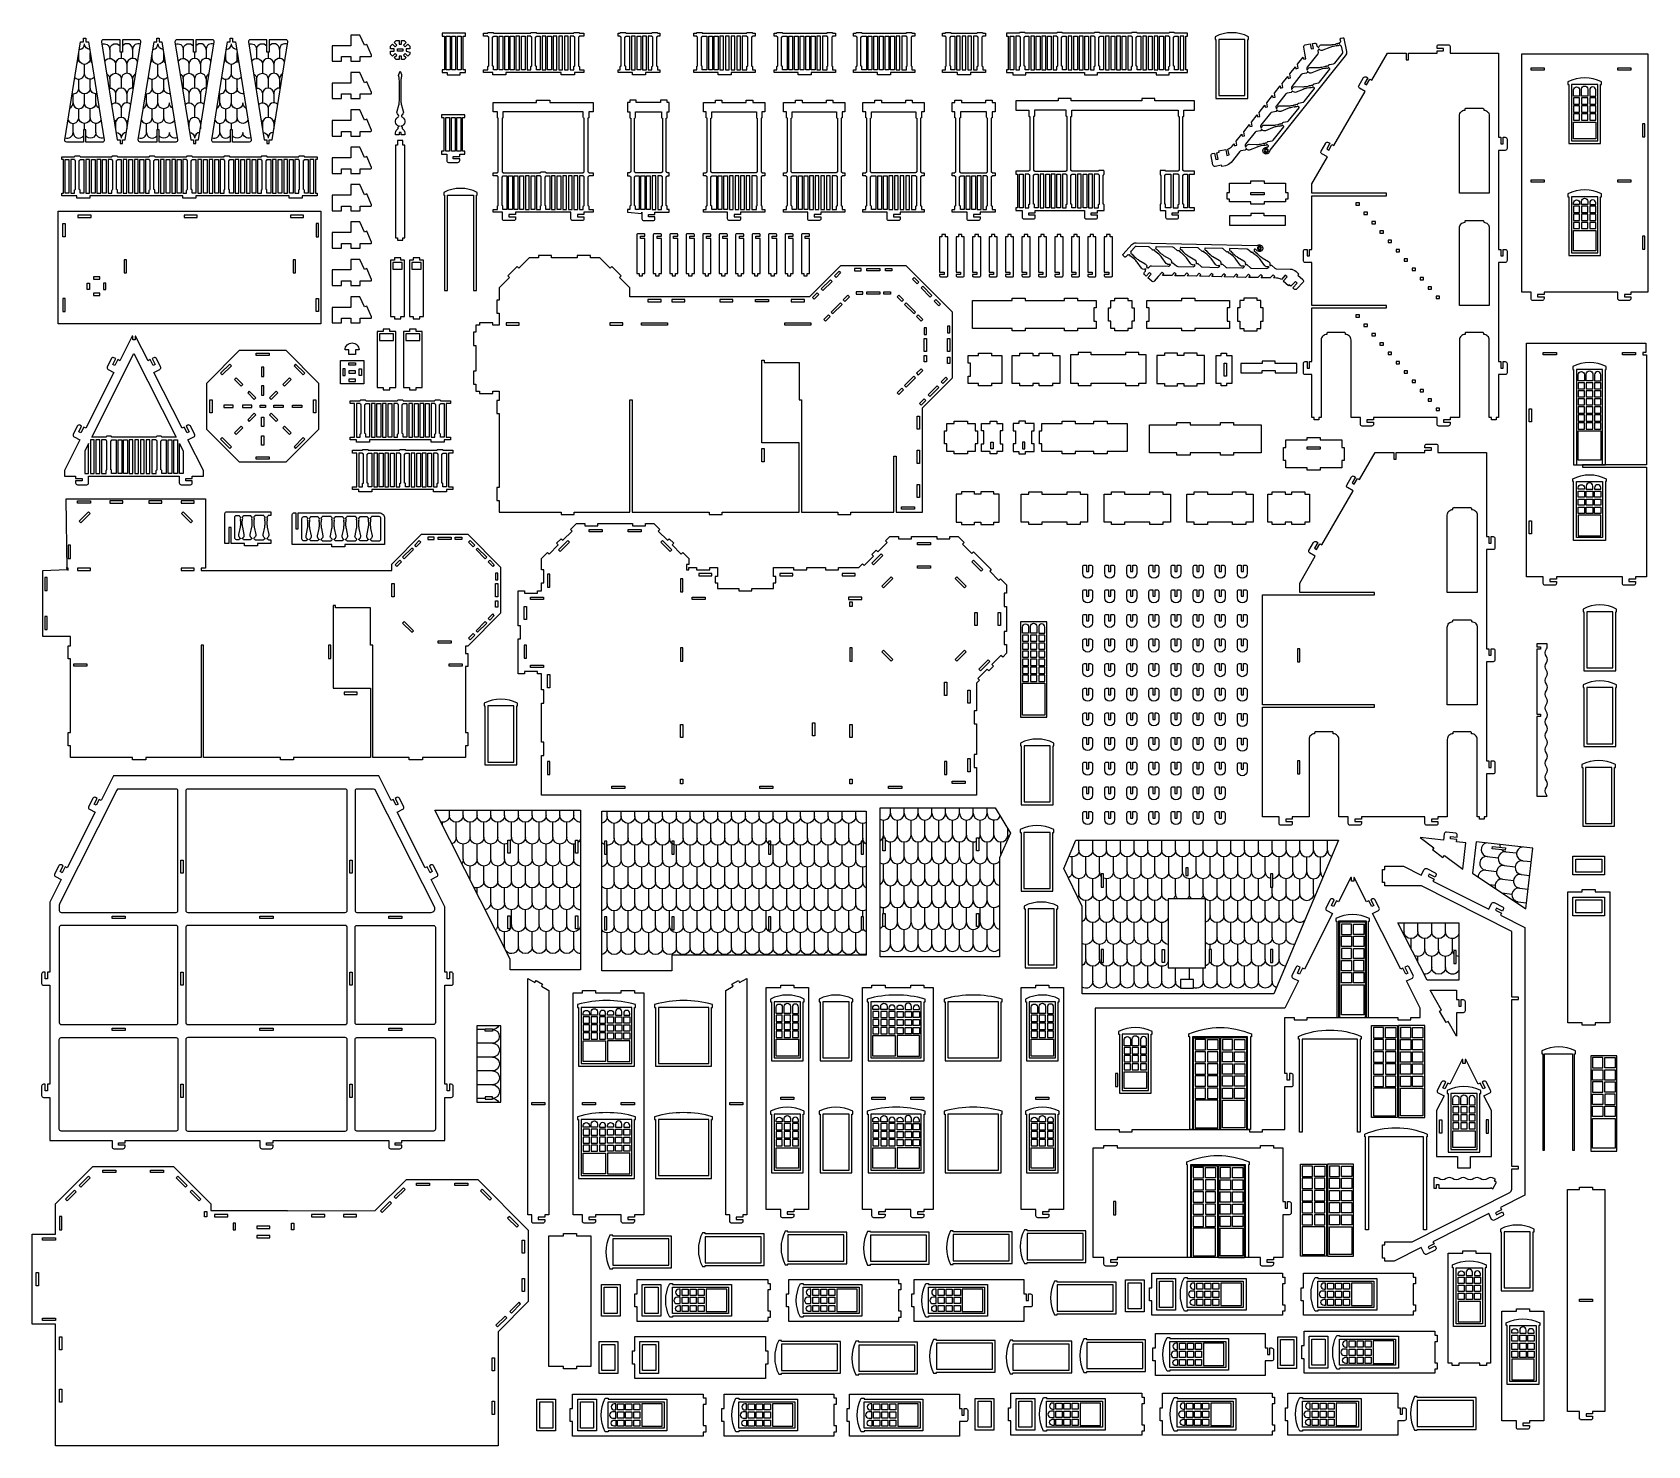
# Model space of a CAD drawing. Extents: x -2201 to 1951, y -2621 to 1009.
import ezdxf

# ---------------------------------------------------------------- set-up
doc = ezdxf.new("R2010")
doc.units = 0
doc.header["$MEASUREMENT"] = 0
doc.layers.add('LAYER1', color=18, linetype='CONTINUOUS')

msp = doc.modelspace()

# ---------------------------------------------------------------- linework, layer by layer
at = {"layer": 'LAYER1'}
for points in [[(-1430.2, 975), (-1430.2, 935), (-1406.2, 935), (-1406.2, 947), (-1382.2, 947), (-1382.2, 935), (-1358.2, 935), (-1358.2, 947), (-1331, 947, 0.543691), (-1328.8, 950.4), (-1341.3, 978.4), (-1346.8, 976), (-1358.6, 1002.2), (-1382.2, 1002.2), (-1382.2, 975)], [(-841.1, 906.1), (-912.3, 906.1), (-983.5, 906.1), (-983.5, 900.1), (-1017.1, 900.1), (-1017.1, 906.1), (-1041.1, 906.1), (-1041.1, 913.3), (-1029.9, 913.3), (-1029.9, 920.5, -0.414214), (-1027.5, 922.9), (-1027.5, 997.3, -0.414214), (-1029.9, 999.7), (-1041.1, 999.7), (-1041.1, 1006.9), (-1029.9, 1006.9, -0.414214), (-1027.5, 1009.3), (-1017.9, 1009.3, -0.414214), (-1015.5, 1006.9), (-919.5, 1006.9, -0.414214), (-917.1, 1009.3), (-907.5, 1009.3, -0.414214), (-905.1, 1006.9), (-809.1, 1006.9, -0.414214), (-806.7, 1009.3), (-797.1, 1009.3, -0.414214), (-794.7, 1006.9), (-783.5, 1006.9), (-783.5, 999.7), (-794.7, 999.7, -0.414214), (-797.1, 997.3), (-797.1, 922.9, -0.414214), (-794.7, 920.5), (-794.7, 913.3), (-783.5, 913.3), (-783.5, 906.1), (-807.5, 906.1), (-807.5, 900.1), (-841.1, 900.1)], [(-1015.5, 913.3), (-1015.5, 920.5, 0.414214), (-1017.9, 922.9), (-1017.9, 997.3, 0.414214), (-1015.5, 999.7), (-1005.9, 999.7), (-1005.9, 913.3)], [(-917.1, 922.9), (-917.1, 997.3, -0.414214), (-919.5, 999.7), (-929.1, 999.7), (-929.1, 913.3), (-919.5, 913.3), (-919.5, 920.5, -0.414214)], [(-907.5, 922.9), (-907.5, 997.3, 0.414214), (-905.1, 999.7), (-895.5, 999.7), (-895.5, 913.3), (-905.1, 913.3), (-905.1, 920.5, 0.414214)], [(-809.1, 913.3), (-809.1, 920.5, -0.414214), (-806.7, 922.9), (-806.7, 997.3, -0.414214), (-809.1, 999.7), (-818.7, 999.7), (-818.7, 913.3)], [(-658.6, 900.1), (-658.6, 906.1), (-695.4, 906.1), (-695.4, 913.3), (-689.8, 913.3), (-689.8, 920.5, -0.414214), (-687.4, 922.9), (-687.4, 997.3, -0.414214), (-689.8, 999.7), (-695.4, 999.7), (-695.4, 1006.9), (-689.8, 1006.9, -0.414214), (-687.4, 1009.3), (-677.8, 1009.3, -0.414214), (-675.4, 1006.9), (-608.2, 1006.9, -0.414214), (-605.8, 1009.3), (-596.2, 1009.3, -0.414214), (-593.8, 1006.9), (-588.3, 1006.9), (-588.3, 999.7), (-593.8, 999.7, -0.414214), (-596.2, 997.3), (-596.2, 922.9, -0.414214), (-593.8, 920.5), (-593.8, 913.3), (-588.3, 913.3), (-588.3, 906.1), (-625, 906.1), (-625, 900.1)], [(-677.8, 922.9), (-677.8, 997.3, 0.414214), (-675.4, 999.7), (-665.8, 999.7), (-665.8, 913.3), (-675.4, 913.3), (-675.4, 920.5, 0.414214)], [(-605.8, 922.9), (-605.8, 997.3, -0.414214), (-608.2, 999.7), (-617.8, 999.7), (-617.8, 913.3), (-608.2, 913.3), (-608.2, 920.5, -0.414214)], [(-500.4, 906.1), (-500.4, 913.3), (-493.2, 913.3), (-493.2, 920.5, -0.414214), (-490.8, 922.9), (-490.8, 997.3, -0.414214), (-493.2, 999.7), (-500.4, 999.7), (-500.4, 1006.9), (-493.2, 1006.9, -0.414214), (-490.8, 1009.3), (-481.2, 1009.3, -0.414214), (-478.8, 1006.9), (-364.4, 1006.9, -0.414214), (-362, 1009.3), (-352.4, 1009.3, -0.414214), (-350, 1006.9), (-342.8, 1006.9), (-342.8, 999.7), (-350, 999.7, -0.414214), (-352.4, 997.3), (-352.4, 922.9, -0.414214), (-350, 920.5), (-350, 913.3), (-342.8, 913.3), (-342.8, 906.1), (-404.8, 906.1), (-404.8, 900.1), (-438.4, 900.1), (-438.4, 906.1)], [(-467.2, 913.3), (-478.8, 913.3), (-478.8, 920.5, 0.414214), (-481.2, 922.9), (-481.2, 997.3, 0.414214), (-478.8, 999.7), (-467.2, 999.7)], [(-376, 913.3), (-364.4, 913.3), (-364.4, 920.5, -0.414214), (-362, 922.9), (-362, 997.3, -0.414214), (-364.4, 999.7), (-376, 999.7)], [(-294.4, 906.1), (-294.4, 913.3), (-287.2, 913.3), (-287.2, 920.5, -0.414214), (-284.8, 922.9), (-284.8, 997.3, -0.414214), (-287.2, 999.7), (-294.4, 999.7), (-294.4, 1006.9), (-287.2, 1006.9, -0.414214), (-284.8, 1009.3), (-275.2, 1009.3, -0.414214), (-272.8, 1006.9), (-158.4, 1006.9, -0.414214), (-156, 1009.3), (-146.4, 1009.3, -0.414214), (-144, 1006.9), (-136.8, 1006.9), (-136.8, 999.7), (-144, 999.7, -0.414214), (-146.4, 997.3), (-146.4, 922.9, -0.414214), (-144, 920.5), (-144, 913.3), (-136.8, 913.3), (-136.8, 906.1), (-198.8, 906.1), (-198.8, 900.1), (-232.4, 900.1), (-232.4, 906.1)], [(-261.2, 913.3), (-272.8, 913.3), (-272.8, 920.5, 0.414214), (-275.2, 922.9), (-275.2, 997.3, 0.414214), (-272.8, 999.7), (-261.2, 999.7)], [(-170, 913.3), (-158.4, 913.3), (-158.4, 920.5, -0.414214), (-156, 922.9), (-156, 997.3, -0.414214), (-158.4, 999.7), (-170, 999.7)], [(-90.6, 906.1), (-90.6, 913.3), (-83.4, 913.3), (-83.4, 920.5, -0.414214), (-81, 922.9), (-81, 997.3, -0.414214), (-83.4, 999.7), (-90.6, 999.7), (-90.6, 1006.9), (-83.4, 1006.9, -0.414214), (-81, 1009.3), (-71.4, 1009.3, -0.414214), (-69, 1006.9), (45.5, 1006.9, -0.414214), (47.9, 1009.3), (57.5, 1009.3, -0.414214), (59.9, 1006.9), (67.1, 1006.9), (67.1, 999.7), (59.9, 999.7, -0.414214), (57.5, 997.3), (57.5, 922.9, -0.414214), (59.9, 920.5), (59.9, 913.3), (67.1, 913.3), (67.1, 906.1), (5.1, 906.1), (5.1, 900.1), (-28.5, 900.1), (-28.5, 906.1)], [(-57.3, 913.3), (-69, 913.3), (-69, 920.5, 0.414214), (-71.4, 922.9), (-71.4, 997.3, 0.414214), (-69, 999.7), (-57.3, 999.7)], [(33.9, 913.3), (45.5, 913.3), (45.5, 920.5, -0.414214), (47.9, 922.9), (47.9, 997.3, -0.414214), (45.5, 999.7), (33.9, 999.7)], [(176.9, 900.1), (176.9, 906.1), (138.5, 906.1), (138.5, 913.3), (145.7, 913.3), (145.7, 920.5, -0.414214), (148.1, 922.9), (148.1, 997.3, -0.414214), (145.7, 999.7), (138.5, 999.7), (138.5, 1006.9), (145.7, 1006.9, -0.414214), (148.1, 1009.3), (157.7, 1009.3, -0.414214), (160.1, 1006.9), (227.3, 1006.9, -0.414214), (229.7, 1009.3), (239.3, 1009.3, -0.414214), (241.7, 1006.9), (248.9, 1006.9), (248.9, 999.7), (241.7, 999.7, -0.414214), (239.3, 997.3), (239.3, 922.9, -0.414214), (241.7, 920.5), (241.7, 913.3), (248.9, 913.3), (248.9, 906.1), (210.5, 906.1), (210.5, 900.1)], [(157.7, 922.9), (157.7, 997.3, 0.414214), (160.1, 999.7), (169.7, 999.7), (169.7, 913.3), (160.1, 913.3), (160.1, 920.5, 0.414214)], [(229.7, 922.9), (229.7, 997.3, -0.414214), (227.3, 999.7), (217.7, 999.7), (217.7, 913.3), (227.3, 913.3), (227.3, 920.5, -0.414214)], [(503.3, 906.1), (503.3, 900.1), (536.9, 900.1), (536.9, 906.1), (687.5, 906.1), (687.5, 900.1), (721.1, 900.1), (721.1, 906.1), (767.9, 906.1), (767.9, 913.3), (763.5, 913.3), (763.5, 999.7), (767.9, 999.7), (767.9, 1006.9), (734.7, 1006.9, 0.414214), (732.3, 1009.3), (722.7, 1009.3, 0.414214), (720.3, 1006.9), (638.7, 1006.9, 0.414214), (636.3, 1009.3), (626.7, 1009.3, 0.414214), (624.3, 1006.9), (542.7, 1006.9, 0.414214), (540.3, 1009.3), (530.7, 1009.3, 0.414214), (528.3, 1006.9), (446.7, 1006.9, 0.414214), (444.3, 1009.3), (434.7, 1009.3, 0.414214), (432.3, 1006.9), (350.7, 1006.9, 0.414214), (348.3, 1009.3), (338.7, 1009.3, 0.414214), (336.3, 1006.9), (303.2, 1006.9), (303.2, 999.7), (307.5, 999.7), (307.5, 913.3), (303.2, 913.3), (303.2, 906.1), (319.1, 906.1), (319.1, 900.1), (352.7, 900.1), (352.7, 906.1)], [(338.7, 922.9), (338.7, 997.3, -0.414214), (336.3, 999.7), (326.7, 999.7), (326.7, 913.3), (336.3, 913.3), (336.3, 920.5, -0.414214)], [(348.3, 922.9), (348.3, 997.3, 0.414214), (350.7, 999.7), (360.3, 999.7), (360.3, 913.3), (350.7, 913.3), (350.7, 920.5, 0.414214)], [(432.3, 913.3), (432.3, 920.5, -0.414214), (434.7, 922.9), (434.7, 997.3, -0.414214), (432.3, 999.7), (422.7, 999.7), (422.7, 913.3)], [(446.7, 913.3), (446.7, 920.5, 0.414214), (444.3, 922.9), (444.3, 997.3, 0.414214), (446.7, 999.7), (456.3, 999.7), (456.3, 913.3)], [(530.7, 922.9), (530.7, 997.3, -0.414214), (528.3, 999.7), (518.7, 999.7), (518.7, 913.3), (528.3, 913.3), (528.3, 920.5, -0.414214)], [(540.3, 922.9), (540.3, 997.3, 0.414214), (542.7, 999.7), (552.3, 999.7), (552.3, 913.3), (542.7, 913.3), (542.7, 920.5, 0.414214)], [(624.3, 913.3), (624.3, 920.5, -0.414214), (626.7, 922.9), (626.7, 997.3, -0.414214), (624.3, 999.7), (614.7, 999.7), (614.7, 913.3)], [(638.7, 913.3), (638.7, 920.5, 0.414214), (636.3, 922.9), (636.3, 997.3, 0.414214), (638.7, 999.7), (648.3, 999.7), (648.3, 913.3)], [(722.7, 922.9), (722.7, 997.3, -0.414214), (720.3, 999.7), (710.7, 999.7), (710.7, 913.3), (720.3, 913.3), (720.3, 920.5, -0.414214)], [(732.3, 922.9), (732.3, 997.3, 0.414214), (734.7, 999.7), (744.3, 999.7), (744.3, 913.3), (734.7, 913.3), (734.7, 920.5, 0.414214)], [(841.1, 990.8), (841.1, 839.6), (922.7, 839.6), (922.7, 990.8), (925.1, 990.8), (925.1, 998, 0.238913), (838.7, 998), (838.7, 990.8)], [(-2076.4, 984.7), (-2069.3, 984.7), (-2069.3, 994), (-2063.3, 994), (-2063.3, 984.7), (-2056.1, 984.7), (-2015.7, 732.8, -0.464243), (-2020.5, 727.2), (-2063.3, 727.2), (-2063.3, 759), (-2069.3, 759), (-2069.3, 727.2), (-2112.1, 727.2, -0.464243), (-2116.8, 732.8)], [(-1982.2, 732.8), (-1975, 732.8), (-1975, 723.6), (-1969, 723.6), (-1969, 732.8), (-1961.9, 732.8), (-1921.5, 984.7, 0.464243), (-1926.2, 990.3), (-1969, 990.3), (-1969, 958.6), (-1975, 958.6), (-1975, 990.3), (-2017.9, 990.3, 0.464243), (-2022.6, 984.7)], [(-1887.8, 984.7), (-1880.6, 984.7), (-1880.6, 994), (-1874.6, 994), (-1874.6, 984.7), (-1867.4, 984.7), (-1827.1, 732.8, -0.464243), (-1831.8, 727.2), (-1874.6, 727.2), (-1874.6, 759), (-1880.6, 759), (-1880.6, 727.2), (-1923.4, 727.2, -0.464243), (-1928.1, 732.8)], [(-1793.5, 732.8), (-1786.4, 732.8), (-1786.4, 723.6), (-1780.4, 723.6), (-1780.4, 732.8), (-1773.2, 732.8), (-1732.8, 984.7, 0.464243), (-1737.6, 990.3), (-1780.4, 990.3), (-1780.4, 958.6), (-1786.4, 958.6), (-1786.4, 990.3), (-1829.2, 990.3, 0.464243), (-1833.9, 984.7)], [(-1699.1, 984.7), (-1691.9, 984.7), (-1691.9, 994), (-1685.9, 994), (-1685.9, 984.7), (-1678.8, 984.7), (-1638.4, 732.8, -0.464243), (-1643.1, 727.2), (-1685.9, 727.2), (-1685.9, 759), (-1691.9, 759), (-1691.9, 727.2), (-1734.7, 727.2, -0.464243), (-1739.5, 732.8)], [(-1604.9, 732.8), (-1597.7, 732.8), (-1597.7, 723.6), (-1591.7, 723.6), (-1591.7, 732.8), (-1584.5, 732.8), (-1544.2, 984.7, 0.464243), (-1548.9, 990.3), (-1591.7, 990.3), (-1591.7, 958.6), (-1597.7, 958.6), (-1597.7, 990.3), (-1640.5, 990.3, 0.464243), (-1645.3, 984.7)], [(866.2, 708.1), (869, 693.3), (874.9, 694.4), (872, 709.4, 0.140614), (882.8, 717.1), (887.7, 723.3), (888.7, 718), (894.6, 719.1), (892.7, 729.4), (907.5, 748), (908.5, 742.7), (914.4, 743.8), (912.4, 754.1), (927.2, 772.7), (928.2, 767.4), (934.1, 768.6), (932.2, 778.9), (947, 797.4), (948, 792.2), (953.9, 793.3), (951.9, 803.6), (966.7, 822.1), (967.7, 816.9), (973.6, 818), (971.7, 828.3), (986.5, 846.8), (987.5, 841.6), (993.4, 842.7), (991.4, 853), (1006.2, 871.6), (1007.2, 866.3), (1013.1, 867.4), (1011.2, 877.7), (1026, 896.3), (1027, 891), (1032.9, 892.1), (1030.9, 902.5), (1045.8, 921), (1046.7, 915.7), (1052.6, 916.9), (1050.7, 927.2), (1065.5, 945.7), (1066.5, 940.5), (1072.4, 941.6), (1069.6, 956.2), (1066.7, 971.5, -0.414214), (1070.6, 977.1), (1083.5, 979.5), (1085.9, 966.8), (1091.8, 967.9), (1089.4, 980.6), (1094.1, 981.5, -0.414214), (1099.8, 977.7), (1100.4, 974.1, 0.352171), (1101.4, 973.3, -0.352171), (1103.6, 971.3), (1103.7, 970.8), (1104.1, 970.9, 0.272519), (1106, 972.5, -0.328849), (1113.2, 977.6), (1132.3, 977.2, 0.051698), (1142.2, 978.1), (1148.9, 979.3, 0.366837), (1149.1, 979.6, -0.600564), (1149.9, 980, 0.39765), (1150.3, 980.1, -0.39765), (1151, 980.2, 0.39765), (1151.3, 980.3, -0.594353), (1152.2, 980.2, 0.584261), (1152.6, 980.1, -0.375636), (1157.6, 981.1, 0.187098), (1158, 981, 0.294683), (1159.8, 982.9, -0.244569), (1161.2, 984.6, 0.352171), (1161.8, 985.7), (1160.6, 991.7, -0.414214), (1162.5, 994.5), (1167.3, 995.4, -0.414214), (1170.1, 993.4), (1176.3, 960.4, -0.21865), (1173.4, 948.8), (979.8, 706.5, 0.134714), (978.8, 704.2, -0.655406), (963.6, 699.9, -0.655406), (970.8, 714, 0.245805), (974.9, 715.8), (975.9, 717, 0.507332), (975.5, 718.4, -0.156752), (974.3, 719.4, 0.294683), (971.9, 720.4, 0.187098), (971.6, 720.2, -0.375636), (966.6, 719.3, 0.584261), (966.3, 719.1, -0.594353), (965.5, 718.7, 0.39765), (965.1, 718.6, -0.39765), (964.4, 718.5, 0.39765), (964.1, 718.4, -0.600564), (963.2, 718.6, 0.366837), (962.9, 718.7), (956.2, 717.4, 0.051698), (946.7, 714.6), (929.1, 707.3, -0.328849), (920.4, 709.4, 0.272519), (918.1, 710.3), (917.7, 710.2), (917.8, 709.6, -0.414214), (915.9, 706.8), (905.2, 704.8, 0.179323), (902.3, 703.1), (880.1, 675.3, -0.179323), (865.8, 666.7), (856, 664.8), (855.4, 668.3), (838.9, 665.1, -0.414214), (833.3, 669), (828.8, 692.5, -0.414214), (832.6, 698.2), (837.3, 699), (840.5, 682.5), (846.4, 683.7), (843.2, 700.2), (849.1, 701.3), (848.5, 704.7)], [(1335.5, 955.8), (1409.1, 955.8), (1409.1, 961.8), (1425.9, 961.8), (1425.9, 967.8), (1409.1, 967.8), (1409.1, 972.6, -0.414214), (1413.9, 977.4), (1437.9, 977.4, -0.414214), (1442.7, 972.6), (1442.7, 955.8), (1567.5, 955.8), (1567.5, 739.8), (1573.5, 739.8), (1573.5, 723), (1579.5, 723), (1579.5, 739.8), (1584.3, 739.8, -0.414214), (1589.1, 735), (1589.1, 711, -0.414214), (1584.3, 706.2), (1567.5, 706.2), (1567.5, 451.8), (1573.5, 451.8), (1573.5, 435), (1579.5, 435), (1579.5, 451.8), (1584.3, 451.8, -0.414214), (1589.1, 447), (1589.1, 423, -0.414214), (1584.3, 418.2), (1567.5, 418.2), (1567.5, 163.8), (1573.5, 163.8), (1573.5, 147), (1579.5, 147), (1579.5, 163.8), (1584.3, 163.8, -0.414214), (1589.1, 159), (1589.1, 135, -0.414214), (1584.3, 130.2), (1567.5, 130.2), (1567.5, 19.8), (1561.5, 19.8), (1561.5, 13.8), (1549.5, 13.8), (1549.5, 19.8), (1543.5, 19.8), (1543.5, 219, 0.414214), (1529.1, 233.4), (1529.1, 235.8, 0.414214), (1526.7, 238.2), (1483.5, 238.2, 0.414214), (1481.1, 235.8), (1481.1, 233.4, 0.414214), (1466.7, 219), (1466.7, 19.8), (1442.7, 19.8), (1442.7, 13.8), (1425.9, 13.8), (1425.9, 7.8), (1442.7, 7.8), (1442.7, 3, -0.414214), (1437.9, -1.8), (1413.9, -1.8, -0.414214), (1409.1, 3), (1409.1, 19.8), (1245.9, 19.8), (1245.9, 13.8), (1229.1, 13.8), (1229.1, 7.8), (1245.9, 7.8), (1245.9, 3, -0.414214), (1241.1, -1.8), (1217.1, -1.8, -0.414214), (1212.3, 3), (1212.3, 19.8), (1188.3, 19.8), (1188.3, 219, 0.414214), (1173.9, 233.4), (1173.9, 235.8, 0.414214), (1171.5, 238.2), (1128.3, 238.2, 0.414214), (1125.9, 235.8), (1125.9, 233.4, 0.414214), (1111.5, 219), (1111.5, 19.8), (1105.5, 19.8), (1105.5, 13.8), (1093.5, 13.8), (1093.5, 19.8), (1087.5, 19.8), (1087.5, 130.2), (1070.7, 130.2, -0.414214), (1065.9, 135), (1065.9, 159, -0.414214), (1070.7, 163.8), (1075.5, 163.8), (1075.5, 147), (1081.5, 147), (1081.5, 163.8), (1087.5, 163.8), (1087.5, 301.8), (1279.5, 301.8), (1279.5, 307.8), (1087.5, 307.8), (1087.5, 418.2), (1070.7, 418.2, -0.414214), (1065.9, 423), (1065.9, 447, -0.414214), (1070.7, 451.8), (1075.5, 451.8), (1075.5, 435), (1081.5, 435), (1081.5, 451.8), (1087.5, 451.8), (1087.5, 589.8), (1279.5, 589.8), (1279.5, 595.8), (1087.5, 595.8), (1087.5, 619.8), (1127.6, 689.2), (1113.1, 697.6, -0.414214), (1111.3, 704.2), (1123.3, 725, -0.414214), (1129.9, 726.7), (1134, 724.3), (1125.6, 709.8), (1130.8, 706.8), (1139.2, 721.3), (1144.4, 718.3), (1224.6, 857.2), (1210.1, 865.6, -0.414214), (1208.3, 872.2), (1220.3, 893, -0.414214), (1226.9, 894.7), (1231, 892.3), (1222.6, 877.8), (1227.8, 874.8), (1236.2, 889.3), (1241.4, 886.3), (1281.5, 955.8), (1329.5, 955.8), (1329.5, 939), (1335.5, 939)], [(1163.2, 974.2, -0.251154), (1161.2, 975.3, 0.294683), (1158.8, 976.3, 0.187098), (1158.5, 976.1, -0.375636), (1153.5, 975.2, 0.584261), (1153.2, 975, -0.594353), (1152.4, 974.6, 0.39765), (1152, 974.5, -0.39765), (1151.3, 974.4, 0.39765), (1151, 974.3, -0.600564), (1150.1, 974.5, 0.366837), (1149.8, 974.6), (1143.1, 973.3, 0.051698), (1133.6, 970.5), (1116, 963.2, -0.328849), (1107.3, 965.3, 0.272519), (1105, 966.2), (1104.6, 966.1), (1104.7, 965.5, -0.352171), (1103.3, 962.9, 0.352171), (1102.8, 961.8), (1103.6, 957.6, -0.21865), (1102.6, 953.7), (1075.3, 919.5, 0.21865), (1074.3, 915.6), (1074.9, 912.6), (1075.3, 912.7, 0.272519), (1077.1, 914.3, -0.328849), (1084.4, 919.4), (1103.4, 919.1, 0.051698), (1113.3, 919.9), (1120, 921.2, 0.366837), (1120.2, 921.4, -0.600564), (1121, 921.9, 0.39765), (1121.4, 921.9, -0.39765), (1122.1, 922.1, 0.39765), (1122.4, 922.1, -0.594353), (1123.3, 922, 0.584261), (1123.7, 921.9, -0.375636), (1128.7, 922.9, 0.187098), (1129.1, 922.9, 0.294683), (1130.9, 924.7, -0.302722), (1132.8, 926.6), (1133, 926.6), (1143.5, 928.6, 0.179323), (1146.4, 930.3), (1165.9, 954.7, 0.21865), (1166.9, 958.6), (1164.1, 973.4, 0.352171)], [(1080.7, 872, -0.600564), (1081.5, 872.4, 0.39765), (1081.9, 872.5, -0.39765), (1082.6, 872.6, 0.39765), (1082.9, 872.7, -0.594353), (1083.8, 872.6, 0.584261), (1084.2, 872.5, -0.375636), (1089.2, 873.5, 0.187098), (1089.6, 873.4, 0.294683), (1091.4, 875.3, -0.302722), (1093.3, 877.2), (1093.5, 877.2), (1104, 879.2, 0.179323), (1106.9, 880.9), (1133.9, 914.7, 0.507332), (1133.5, 916.2, -0.156752), (1132.3, 917.1, 0.294683), (1130, 918.2, 0.187098), (1129.7, 918, -0.375636), (1124.6, 917.1, 0.584261), (1124.3, 916.9, -0.594353), (1123.5, 916.4, 0.39765), (1123.2, 916.4, -0.39765), (1122.4, 916.2, 0.39765), (1122.1, 916.2, -0.600564), (1121.2, 916.3, 0.366837), (1120.9, 916.5), (1114.2, 915.2, 0.051698), (1104.7, 912.3), (1087.1, 905, -0.328849), (1078.4, 907.2, 0.272519), (1076.1, 908), (1075.8, 907.9), (1075.9, 907.4, -0.414214), (1073.9, 904.6), (1063.2, 902.5, 0.179323), (1060.4, 900.8), (1035.8, 870, 0.21865), (1034.8, 866.2), (1035.4, 863.2), (1035.8, 863.3, 0.272519), (1037.6, 864.9, -0.328849), (1044.8, 870), (1063.9, 869.6, 0.051698), (1073.8, 870.5), (1080.5, 871.7, 0.366837)], [(1950.5, 954.1), (1950.5, 342.2), (1907.3, 342.2), (1907.3, 336.2), (1890.5, 336.2), (1890.5, 330.2), (1907.3, 330.2), (1907.3, 325.4, -0.414214), (1902.5, 320.6), (1878.5, 320.6, -0.414214), (1873.7, 325.4), (1873.7, 342.2), (1684.3, 342.2), (1684.3, 336.2), (1667.5, 336.2), (1667.5, 330.2), (1684.3, 330.2), (1684.3, 325.4, -0.414214), (1679.5, 320.6), (1655.5, 320.6, -0.414214), (1650.7, 325.4), (1650.7, 342.2), (1626.7, 342.2), (1626.7, 954.1)], [(-1430.2, 879), (-1430.2, 839), (-1406.2, 839), (-1406.2, 851), (-1382.2, 851), (-1382.2, 839), (-1358.2, 839), (-1358.2, 851), (-1331, 851, 0.543691), (-1328.8, 854.4), (-1341.3, 882.4), (-1346.8, 880), (-1358.6, 906.2), (-1382.2, 906.2), (-1382.2, 879)], [(-1249.6, 791.1, -0.718799), (-1253.3, 768.3, -0.374013), (-1249.9, 761.9, -0.284044), (-1243.4, 751.3), (-1243.4, 745.7), (-1252.8, 745.7), (-1252.8, 751.7), (-1257.8, 751.7), (-1257.8, 745.7), (-1267.2, 745.7), (-1267.2, 751.3, -0.284044), (-1260.6, 761.9, -0.374013), (-1257.3, 768.3, -0.718799), (-1261, 791.1, 0.544401), (-1260.4, 797.8, -0.306065), (-1263.2, 806.6), (-1258.8, 822, 0.070039), (-1257.3, 833), (-1257.3, 885.1, 0.071071), (-1258.9, 896.2, -0.166187), (-1258.6, 900.9), (-1255.3, 909.5), (-1251.9, 900.9, -0.166187), (-1251.7, 896.2, 0.071071), (-1253.3, 885.1), (-1253.3, 833, 0.070039), (-1251.8, 822), (-1247.3, 806.6, -0.306065), (-1250.2, 797.8, 0.544401)], [(1747.8, 875), (1747.8, 723.8), (1829.4, 723.8), (1829.4, 875), (1831.8, 875), (1831.8, 882.2, 0.238913), (1745.4, 882.2), (1745.4, 875)], [(-992.5, 547.4), (-1016.5, 547.4), (-1016.5, 554.6), (-1005.4, 554.6), (-1005.4, 561.8, -0.414214), (-1003, 564.2), (-1003, 638.6, -0.414214), (-1005.4, 641), (-1016.5, 641), (-1016.5, 648.2), (-1005.4, 648.2, -0.414214), (-1003, 650.6), (-1003, 788.6, -0.414214), (-1005.4, 791), (-1005.4, 805.4), (-1016.5, 805.4), (-1016.5, 829.4), (-904.6, 829.4), (-904.6, 835.4), (-871, 835.4), (-871, 829.4), (-759, 829.4), (-759, 805.4), (-770.2, 805.4), (-770.2, 791, -0.414214), (-772.6, 788.6), (-772.6, 650.6, -0.414214), (-770.2, 648.2), (-759, 648.2), (-759, 641), (-770.2, 641, -0.414214), (-772.6, 638.6), (-772.6, 564.2, -0.414214), (-770.2, 561.8), (-770.2, 554.6), (-759, 554.6), (-759, 547.4), (-783, 547.4), (-783, 541.4), (-799.8, 541.4), (-799.8, 535.4), (-783, 535.4), (-783, 530.6, -0.414214), (-787.8, 525.8), (-811.8, 525.8, -0.414214), (-816.6, 530.6), (-816.6, 547.4), (-887.8, 547.4), (-958.9, 547.4), (-958.9, 541.4), (-975.7, 541.4), (-975.7, 535.4), (-958.9, 535.4), (-958.9, 530.6, -0.414214), (-963.7, 525.8), (-987.7, 525.8, -0.414214), (-992.5, 530.6)], [(-634.1, 544.4), (-634.1, 547.4), (-634.1, 530.6, 0.414214), (-629.3, 525.8), (-605.3, 525.8, 0.414214), (-600.5, 530.6), (-600.5, 535.4), (-617.3, 535.4), (-617.3, 541.4), (-600.5, 541.4), (-600.5, 547.4), (-563.8, 547.4), (-563.8, 554.6), (-569.3, 554.6), (-569.3, 561.8, 0.414214), (-571.7, 564.2), (-571.7, 638.6, 0.414214), (-569.3, 641), (-563.8, 641), (-563.8, 648.2), (-569.3, 648.2, 0.414214), (-571.7, 650.6), (-571.7, 788.6, 0.414214), (-569.3, 791), (-569.3, 805.4), (-563.8, 805.4), (-563.8, 829.4), (-569.3, 829.4), (-569.3, 835.4), (-586.1, 835.4), (-586.1, 829.4), (-648.5, 829.4), (-648.5, 835.4), (-665.3, 835.4), (-665.3, 829.4), (-670.8, 829.4), (-670.8, 805.4), (-665.3, 805.4), (-665.3, 791, 0.414214), (-662.9, 788.6), (-662.9, 650.6, 0.414214), (-665.3, 648.2), (-670.8, 648.2), (-670.8, 641), (-665.3, 641, 0.414214), (-662.9, 638.6), (-662.9, 564.2, 0.414214), (-665.3, 561.8), (-665.3, 554.6), (-670.8, 554.6), (-670.8, 547.4)], [(-468.7, 648.2, -0.414214), (-466.3, 650.6), (-466.3, 788.6, -0.414214), (-468.7, 791), (-468.7, 805.4), (-475.9, 805.4), (-475.9, 829.4), (-445.1, 829.4), (-445.1, 835.4), (-428.3, 835.4), (-428.3, 829.4), (-365.9, 829.4), (-365.9, 835.4), (-349.1, 835.4), (-349.1, 829.4), (-318.2, 829.4), (-318.2, 805.4), (-325.5, 805.4), (-325.5, 791, -0.414214), (-327.9, 788.6), (-327.9, 650.6, -0.414214), (-325.5, 648.2), (-318.2, 648.2), (-318.2, 641), (-325.5, 641, -0.414214), (-327.9, 638.6), (-327.9, 564.2, -0.414214), (-325.5, 561.8), (-325.5, 554.6), (-318.2, 554.6), (-318.2, 547.4), (-380.3, 547.4), (-380.3, 541.4), (-397.1, 541.4), (-397.1, 535.4), (-380.3, 535.4), (-380.3, 530.6, -0.414214), (-385.1, 525.8), (-409.1, 525.8, -0.414214), (-413.9, 530.6), (-413.9, 547.4), (-475.9, 547.4), (-475.9, 554.6), (-468.7, 554.6), (-468.7, 561.8, -0.414214), (-466.3, 564.2), (-466.3, 638.6, -0.414214), (-468.7, 641), (-475.9, 641), (-475.9, 648.2)], [(-262.7, 648.2, -0.414214), (-260.3, 650.6), (-260.3, 788.6, -0.414214), (-262.7, 791), (-262.7, 805.4), (-269.9, 805.4), (-269.9, 829.4), (-239.1, 829.4), (-239.1, 835.4), (-222.3, 835.4), (-222.3, 829.4), (-159.9, 829.4), (-159.9, 835.4), (-143.1, 835.4), (-143.1, 829.4), (-112.2, 829.4), (-112.2, 805.4), (-119.5, 805.4), (-119.5, 791, -0.414214), (-121.9, 788.6), (-121.9, 650.6, -0.414214), (-119.5, 648.2), (-112.2, 648.2), (-112.2, 641), (-119.5, 641, -0.414214), (-121.9, 638.6), (-121.9, 564.2, -0.414214), (-119.5, 561.8), (-119.5, 554.6), (-112.2, 554.6), (-112.2, 547.4), (-174.3, 547.4), (-174.3, 541.4), (-191.1, 541.4), (-191.1, 535.4), (-174.3, 535.4), (-174.3, 530.6, -0.414214), (-179.1, 525.8), (-203.1, 525.8, -0.414214), (-207.9, 530.6), (-207.9, 547.4), (-269.9, 547.4), (-269.9, 554.6), (-262.7, 554.6), (-262.7, 561.8, -0.414214), (-260.3, 564.2), (-260.3, 638.6, -0.414214), (-262.7, 641), (-269.9, 641), (-269.9, 648.2)], [(-58.8, 648.2, -0.414214), (-56.4, 650.6), (-56.4, 788.6, -0.414214), (-58.8, 791), (-58.8, 805.4), (-66.1, 805.4), (-66.1, 829.4), (-35.2, 829.4), (-35.2, 835.4), (-18.4, 835.4), (-18.4, 829.4), (44, 829.4), (44, 835.4), (60.8, 835.4), (60.8, 829.4), (91.6, 829.4), (91.6, 805.4), (84.4, 805.4), (84.4, 791, -0.414214), (82, 788.6), (82, 650.6, -0.414214), (84.4, 648.2), (91.6, 648.2), (91.6, 641), (84.4, 641, -0.414214), (82, 638.6), (82, 564.2, -0.414214), (84.4, 561.8), (84.4, 554.6), (91.6, 554.6), (91.6, 547.4), (29.6, 547.4), (29.6, 541.4), (12.8, 541.4), (12.8, 535.4), (29.6, 535.4), (29.6, 530.6, -0.414214), (24.8, 525.8), (0.8, 525.8, -0.414214), (-4, 530.6), (-4, 547.4), (-66.1, 547.4), (-66.1, 554.6), (-58.8, 554.6), (-58.8, 561.8, -0.414214), (-56.4, 564.2), (-56.4, 638.6, -0.414214), (-58.8, 641), (-66.1, 641), (-66.1, 648.2)], [(163, 554.6), (170.2, 554.6), (170.2, 561.8, -0.414214), (172.6, 564.2), (172.6, 638.6, -0.414214), (170.2, 641), (163, 641), (163, 648.2), (170.2, 648.2, -0.414214), (172.6, 650.6), (172.6, 788.6, -0.414214), (170.2, 791), (170.2, 805.4), (163, 805.4), (163, 829.4), (170.2, 829.4), (170.2, 835.4), (187, 835.4), (187, 829.4), (249.4, 829.4), (249.4, 835.4), (266.2, 835.4), (266.2, 829.4), (273.4, 829.4), (273.4, 805.4), (266.2, 805.4), (266.2, 791, -0.414214), (263.8, 788.6), (263.8, 650.6, -0.414214), (266.2, 648.2), (273.4, 648.2), (273.4, 641), (266.2, 641, -0.414214), (263.8, 638.6), (263.8, 564.2, -0.414214), (266.2, 561.8), (266.2, 554.6), (273.4, 554.6), (273.4, 547.4), (235, 547.4), (235, 541.4), (218.2, 541.4), (218.2, 535.4), (235, 535.4), (235, 530.6, -0.414214), (230.2, 525.8), (206.2, 525.8, -0.414214), (201.4, 530.6), (201.4, 547.4), (163, 547.4)], [(745.1, 551.6), (785.9, 551.6), (785.9, 558.8), (773.1, 558.8), (773.1, 645.2), (785.9, 645.2), (785.9, 652.4), (758.7, 652.4, 0.414214), (756.3, 654.8), (756.3, 792.8, 0.414214), (758.7, 795.2), (758.7, 809.6), (785.9, 809.6), (785.9, 833.6), (683.8, 833.6), (683.8, 839.6), (650.2, 839.6), (650.2, 833.6), (468.8, 833.6), (468.8, 839.6), (435.2, 839.6), (435.2, 833.6), (327.2, 833.6), (327.2, 809.6), (360.3, 809.6), (360.3, 795.2, 0.414214), (362.7, 792.8), (362.7, 654.8, 0.414214), (360.3, 652.4), (327.2, 652.4), (327.2, 645.2), (331.5, 645.2), (331.5, 558.8), (327.2, 558.8), (327.2, 551.6), (343.1, 551.6), (343.1, 534.8, 0.414214), (347.9, 530), (371.9, 530, 0.414214), (376.7, 534.8), (376.7, 539.6), (359.9, 539.6), (359.9, 545.6), (376.7, 545.6), (376.7, 551.6), (503.3, 551.6), (503.3, 534.8, 0.414214), (508.1, 530), (532.1, 530, 0.414214), (536.9, 534.8), (536.9, 539.6), (520.1, 539.6), (520.1, 545.6), (536.9, 545.6), (536.9, 551.6), (553.4, 551.6), (553.4, 566, 0.414214), (551, 568.4), (551, 642.8, 0.414214), (553.4, 645.2), (553.4, 652.4, 0.414214), (551, 654.8), (541.4, 654.8, 0.414214), (539, 652.4), (470.7, 652.4, 0.414214), (468.3, 654.8), (468.3, 792.8, 0.414214), (470.7, 795.2), (470.7, 809.6), (744.3, 809.6), (744.3, 795.2, 0.414214), (746.7, 792.8), (746.7, 654.8, 0.414214), (744.3, 652.4), (711.8, 652.4, 0.414214), (709.4, 654.8), (699.8, 654.8, 0.414214), (697.4, 652.4), (697.4, 645.2, 0.414214), (699.8, 642.8), (699.8, 568.4, 0.414214), (697.4, 566), (697.4, 551.6), (711.5, 551.6), (711.5, 534.8, 0.414214), (716.3, 530), (740.3, 530, 0.414214), (745.1, 534.8), (745.1, 539.6), (728.3, 539.6), (728.3, 545.6), (745.1, 545.6)], [(1024.4, 820.2, 0.051698), (1034.3, 821), (1041, 822.3, 0.366837), (1041.2, 822.5, -0.600564), (1042, 823, 0.39765), (1042.4, 823.1, -0.39765), (1043.1, 823.2, 0.39765), (1043.4, 823.3, -0.594353), (1044.3, 823.1, 0.584261), (1044.7, 823.1, -0.375636), (1049.7, 824.1, 0.187098), (1050.1, 824, 0.294683), (1051.9, 825.9, -0.302722), (1053.8, 827.7), (1054, 827.8), (1064.5, 829.7, 0.179323), (1067.4, 831.5), (1094.4, 865.3, 0.507332), (1094, 866.8, -0.156752), (1092.8, 867.7, 0.294683), (1090.5, 868.7, 0.187098), (1090.2, 868.5, -0.375636), (1085.1, 867.6, 0.584261), (1084.8, 867.4, -0.594353), (1084, 867, 0.39765), (1083.6, 866.9, -0.39765), (1082.9, 866.8, 0.39765), (1082.6, 866.7, -0.600564), (1081.7, 866.9, 0.366837), (1081.4, 867), (1074.7, 865.7, 0.051698), (1065.2, 862.9), (1047.6, 855.6, -0.328849), (1038.9, 857.7, 0.272519), (1036.6, 858.6), (1036.2, 858.5), (1036.4, 857.9, -0.414214), (1034.4, 855.1), (1023.7, 853.1, 0.179323), (1020.8, 851.4), (996.3, 820.6, 0.21865), (995.3, 816.7), (995.9, 813.8), (996.2, 813.8, 0.272519), (998.1, 815.4, -0.328849), (1005.3, 820.6)], [(1775.6, 861.5), (1775.6, 845.7), (1759.8, 845.7), (1759.8, 861.5, -1)], [(1780.4, 845.7), (1780.4, 863.3, -1), (1796.7, 863.3), (1796.7, 845.7)], [(1801.5, 861.5), (1801.5, 845.7), (1817.4, 845.7), (1817.4, 861.5, 1)], [(-1430.2, 783), (-1430.2, 743), (-1406.2, 743), (-1406.2, 755), (-1382.2, 755), (-1382.2, 743), (-1358.2, 743), (-1358.2, 755), (-1331, 755, 0.543691), (-1328.8, 758.4), (-1341.3, 786.4), (-1346.8, 784), (-1358.6, 810.2), (-1382.2, 810.2), (-1382.2, 783)], [(-1135.7, 679.9, 0.414214), (-1130.9, 675.1), (-1106.9, 675.1, 0.414214), (-1102.1, 679.9), (-1102.1, 684.7), (-1118.9, 684.7), (-1118.9, 690.7), (-1102.1, 690.7), (-1102.1, 696.7), (-1088.9, 696.7), (-1088.9, 703.9), (-1094.9, 703.9), (-1094.9, 790.3), (-1088.9, 790.3), (-1088.9, 797.5), (-1148.9, 797.5), (-1148.9, 790.3), (-1142.9, 790.3), (-1142.9, 703.9), (-1148.9, 703.9), (-1148.9, 696.7), (-1135.7, 696.7)], [(-782.2, 650.6), (-782.2, 788.6, -0.414214), (-784.6, 791), (-784.6, 805.4), (-991, 805.4), (-991, 791, -0.414214), (-993.4, 788.6), (-993.4, 650.6, -0.414214), (-991, 648.2), (-895, 648.2, -0.414214), (-892.6, 650.6), (-883, 650.6, -0.414214), (-880.6, 648.2), (-784.6, 648.2, -0.414214)], [(-583.7, 648.2), (-650.9, 648.2, 0.414214), (-653.3, 650.6), (-653.3, 788.6, 0.414214), (-650.9, 791), (-650.9, 805.4), (-583.7, 805.4), (-583.7, 791, 0.414214), (-581.3, 788.6), (-581.3, 650.6, 0.414214)], [(-339.9, 648.2), (-454.3, 648.2, 0.414214), (-456.7, 650.6), (-456.7, 788.6, 0.414214), (-454.3, 791), (-454.3, 805.4), (-339.9, 805.4), (-339.9, 791, 0.414214), (-337.5, 788.6), (-337.5, 650.6, 0.414214)], [(-133.9, 648.2), (-248.3, 648.2, 0.414214), (-250.7, 650.6), (-250.7, 788.6, 0.414214), (-248.3, 791), (-248.3, 805.4), (-133.9, 805.4), (-133.9, 791, 0.414214), (-131.5, 788.6), (-131.5, 650.6, 0.414214)], [(70, 648.2), (-44.4, 648.2, 0.414214), (-46.8, 650.6), (-46.8, 788.6, 0.414214), (-44.4, 791), (-44.4, 805.4), (70, 805.4), (70, 791, 0.414214), (72.4, 788.6), (72.4, 650.6, 0.414214)], [(251.8, 648.2, -0.414214), (254.2, 650.6), (254.2, 788.6, -0.414214), (251.8, 791), (251.8, 805.4), (184.6, 805.4), (184.6, 791, -0.414214), (182.2, 788.6), (182.2, 650.6, -0.414214), (184.6, 648.2)], [(372.3, 654.8, -0.414214), (374.7, 652.4), (456.3, 652.4, -0.414214), (458.7, 654.8), (458.7, 792.8, -0.414214), (456.3, 795.2), (456.3, 809.6), (374.7, 809.6), (374.7, 795.2, -0.414214), (372.3, 792.8)], [(994.8, 771.6), (1001.5, 772.9, 0.366837), (1001.7, 773.1, -0.600564), (1002.5, 773.6, 0.39765), (1002.8, 773.6, -0.39765), (1003.6, 773.8, 0.39765), (1003.9, 773.8, -0.594353), (1004.8, 773.7, 0.584261), (1005.2, 773.6, -0.375636), (1010.2, 774.6, 0.187098), (1010.5, 774.6, 0.294683), (1012.4, 776.4, -0.302722), (1014.3, 778.3), (1014.5, 778.3), (1025, 780.3, 0.179323), (1027.9, 782), (1054.9, 815.8, 0.507332), (1054.5, 817.3, -0.156752), (1053.3, 818.2, 0.294683), (1050.9, 819.3, 0.187098), (1050.6, 819.1, -0.375636), (1045.6, 818.2, 0.584261), (1045.3, 818, -0.594353), (1044.5, 817.6, 0.39765), (1044.1, 817.5, -0.39765), (1043.4, 817.4, 0.39765), (1043.1, 817.3, -0.600564), (1042.2, 817.4, 0.366837), (1041.9, 817.6), (1035.2, 816.3, 0.051698), (1025.7, 813.5), (1008.1, 806.2, -0.328849), (999.4, 808.3, 0.272519), (997.1, 809.1), (996.7, 809), (996.8, 808.5, -0.414214), (994.9, 805.7), (984.2, 803.7, 0.179323), (981.3, 801.9), (956.8, 771.2, 0.21865), (955.8, 767.3), (956.3, 764.3), (956.7, 764.4, 0.272519), (958.6, 766, -0.328849), (965.8, 771.1), (984.9, 770.8, 0.051698)], [(1543.5, 795), (1543.5, 595.8), (1466.7, 595.8), (1466.7, 795, -0.414214), (1481.1, 809.4), (1481.1, 811.8, -0.414214), (1483.5, 814.2), (1526.7, 814.2, -0.414214), (1529.1, 811.8), (1529.1, 809.4, -0.414214)], [(962, 723.4, 0.366837), (962.2, 723.7, -0.600564), (963, 724.1, 0.39765), (963.3, 724.2, -0.39765), (964.1, 724.3, 0.39765), (964.4, 724.4, -0.594353), (965.3, 724.3, 0.584261), (965.7, 724.2, -0.375636), (970.7, 725.2, 0.187098), (971, 725.1, 0.294683), (972.9, 727, -0.302722), (974.8, 728.8), (975, 728.9), (985.5, 730.9, 0.179323), (988.4, 732.6), (1015.4, 766.4, 0.507332), (1015, 767.9, -0.156752), (1013.8, 768.8, 0.294683), (1011.4, 769.9, 0.187098), (1011.1, 769.7, -0.375636), (1006.1, 768.8, 0.584261), (1005.8, 768.6, -0.594353), (1005, 768.1, 0.39765), (1004.6, 768.1, -0.39765), (1003.9, 767.9, 0.39765), (1003.6, 767.9, -0.600564), (1002.7, 768, 0.366837), (1002.4, 768.1), (995.7, 766.9, 0.051698), (986.2, 764), (968.6, 756.7, -0.328849), (959.9, 758.9, 0.272519), (957.6, 759.7), (957.2, 759.6), (957.3, 759.1, -0.414214), (955.4, 756.3), (944.7, 754.2, 0.179323), (941.8, 752.5), (917.2, 721.7, 0.21865), (916.3, 717.9), (916.8, 714.9), (917.2, 715, 0.272519), (919.1, 716.6, -0.328849), (926.3, 721.7), (945.4, 721.3, 0.051698), (955.3, 722.2)], [(-1430.2, 687), (-1430.2, 647), (-1406.2, 647), (-1406.2, 659), (-1382.2, 659), (-1382.2, 647), (-1358.2, 647), (-1358.2, 659), (-1331, 659, 0.543691), (-1328.8, 662.4), (-1341.3, 690.4), (-1346.8, 688), (-1358.6, 714.2), (-1382.2, 714.2), (-1382.2, 687)], [(970.3, 710.6, 0.414214), (965.1, 705.4, 0.414214), (970.3, 700.2, 0.414214), (975.4, 705.4, 0.414214)], [(970.3, 708.5, 0.414214), (967.1, 705.4, 0.414214), (970.3, 702.2, 0.414214), (973.4, 705.4, 0.414214)], [(-1468.6, 589.1), (-1507, 589.1), (-1507, 583.1), (-1540.6, 583.1), (-1540.6, 589.1), (-1779.9, 589.1), (-1779.9, 583.1), (-1813.5, 583.1), (-1813.5, 589.1), (-2052.9, 589.1), (-2052.9, 583.1), (-2086.5, 583.1), (-2086.5, 589.1), (-2124.9, 589.1), (-2124.9, 596.3), (-2120.7, 596.3), (-2120.7, 682.7), (-2124.9, 682.7), (-2124.9, 689.9), (-2091.9, 689.9, -0.414214), (-2089.5, 692.3), (-2079.9, 692.3, -0.414214), (-2077.5, 689.9), (-1995.9, 689.9, -0.414214), (-1993.5, 692.3), (-1983.9, 692.3, -0.414214), (-1981.5, 689.9), (-1899.9, 689.9, -0.414214), (-1897.5, 692.3), (-1887.9, 692.3, -0.414214), (-1885.5, 689.9), (-1803.9, 689.9, -0.414214), (-1801.5, 692.3), (-1791.9, 692.3, -0.414214), (-1789.5, 689.9), (-1707.9, 689.9, -0.414214), (-1705.5, 692.3), (-1695.9, 692.3, -0.414214), (-1693.5, 689.9), (-1611.9, 689.9, -0.414214), (-1609.5, 692.3), (-1599.9, 692.3, -0.414214), (-1597.5, 689.9), (-1515.9, 689.9, -0.414214), (-1513.5, 692.3), (-1503.9, 692.3, -0.414214), (-1501.5, 689.9), (-1468.6, 689.9), (-1468.6, 682.7), (-1472.7, 682.7), (-1472.7, 596.3), (-1468.6, 596.3)], [(-2089.5, 605.9), (-2089.5, 680.3, -0.414214), (-2091.9, 682.7), (-2101.5, 682.7), (-2101.5, 596.3), (-2091.9, 596.3), (-2091.9, 603.5, -0.414214)], [(-2079.9, 605.9), (-2079.9, 680.3, 0.414214), (-2077.5, 682.7), (-2067.9, 682.7), (-2067.9, 596.3), (-2077.5, 596.3), (-2077.5, 603.5, 0.414214)], [(-1995.9, 596.3), (-1995.9, 603.5, -0.414214), (-1993.5, 605.9), (-1993.5, 680.3, -0.414214), (-1995.9, 682.7), (-2005.5, 682.7), (-2005.5, 596.3)], [(-1981.5, 596.3), (-1981.5, 603.5, 0.414214), (-1983.9, 605.9), (-1983.9, 680.3, 0.414214), (-1981.5, 682.7), (-1971.9, 682.7), (-1971.9, 596.3)], [(-1897.5, 605.9), (-1897.5, 680.3, -0.414214), (-1899.9, 682.7), (-1909.5, 682.7), (-1909.5, 596.3), (-1899.9, 596.3), (-1899.9, 603.5, -0.414214)], [(-1887.9, 605.9), (-1887.9, 680.3, 0.414214), (-1885.5, 682.7), (-1875.9, 682.7), (-1875.9, 596.3), (-1885.5, 596.3), (-1885.5, 603.5, 0.414214)], [(-1803.9, 596.3), (-1803.9, 603.5, -0.414214), (-1801.5, 605.9), (-1801.5, 680.3, -0.414214), (-1803.9, 682.7), (-1813.5, 682.7), (-1813.5, 596.3)], [(-1789.5, 596.3), (-1789.5, 603.5, 0.414214), (-1791.9, 605.9), (-1791.9, 680.3, 0.414214), (-1789.5, 682.7), (-1779.9, 682.7), (-1779.9, 596.3)], [(-1705.5, 605.9), (-1705.5, 680.3, -0.414214), (-1707.9, 682.7), (-1717.5, 682.7), (-1717.5, 596.3), (-1707.9, 596.3), (-1707.9, 603.5, -0.414214)], [(-1693.5, 596.3), (-1693.5, 603.5, 0.414214), (-1695.9, 605.9), (-1695.9, 680.3, 0.414214), (-1693.5, 682.7), (-1683.9, 682.7), (-1683.9, 596.3)], [(-1609.5, 605.9), (-1609.5, 680.3, -0.414214), (-1611.9, 682.7), (-1621.5, 682.7), (-1621.5, 596.3), (-1611.9, 596.3), (-1611.9, 603.5, -0.414214)], [(-1597.5, 596.3), (-1597.5, 603.5, 0.414214), (-1599.9, 605.9), (-1599.9, 680.3, 0.414214), (-1597.5, 682.7), (-1587.9, 682.7), (-1587.9, 596.3)], [(-1513.5, 605.9), (-1513.5, 680.3, -0.414214), (-1515.9, 682.7), (-1525.5, 682.7), (-1525.5, 596.3), (-1515.9, 596.3), (-1515.9, 603.5, -0.414214)], [(-1501.5, 596.3), (-1501.5, 603.5, 0.414214), (-1503.9, 605.9), (-1503.9, 680.3, 0.414214), (-1501.5, 682.7), (-1491.9, 682.7), (-1491.9, 596.3)], [(-991, 554.6), (-991, 561.8, 0.414214), (-993.4, 564.2), (-993.4, 638.6, 0.414214), (-991, 641), (-981.4, 641), (-981.4, 554.6)], [(-892.6, 564.2), (-892.6, 638.6, -0.414214), (-895, 641), (-904.6, 641), (-904.6, 554.6), (-895, 554.6), (-895, 561.8, -0.414214)], [(-883, 564.2), (-883, 638.6, 0.414214), (-880.6, 641), (-871, 641), (-871, 554.6), (-880.6, 554.6), (-880.6, 561.8, 0.414214)], [(-784.6, 554.6), (-784.6, 561.8, -0.414214), (-782.2, 564.2), (-782.2, 638.6, -0.414214), (-784.6, 641), (-794.2, 641), (-794.2, 554.6)], [(-653.3, 564.2), (-653.3, 638.6, 0.414214), (-650.9, 641), (-641.3, 641), (-641.3, 554.6), (-650.9, 554.6), (-650.9, 561.8, 0.414214)], [(-581.3, 564.2), (-581.3, 638.6, -0.414214), (-583.7, 641), (-593.3, 641), (-593.3, 554.6), (-583.7, 554.6), (-583.7, 561.8, -0.414214)], [(-442.7, 554.6), (-454.3, 554.6), (-454.3, 561.8, 0.414214), (-456.7, 564.2), (-456.7, 638.6, 0.414214), (-454.3, 641), (-442.7, 641)], [(-351.5, 554.6), (-339.9, 554.6), (-339.9, 561.8, -0.414214), (-337.5, 564.2), (-337.5, 638.6, -0.414214), (-339.9, 641), (-351.5, 641)], [(-236.7, 554.6), (-248.3, 554.6), (-248.3, 561.8, 0.414214), (-250.7, 564.2), (-250.7, 638.6, 0.414214), (-248.3, 641), (-236.7, 641)], [(-145.5, 554.6), (-133.9, 554.6), (-133.9, 561.8, -0.414214), (-131.5, 564.2), (-131.5, 638.6, -0.414214), (-133.9, 641), (-145.5, 641)], [(-32.8, 554.6), (-44.4, 554.6), (-44.4, 561.8, 0.414214), (-46.8, 564.2), (-46.8, 638.6, 0.414214), (-44.4, 641), (-32.8, 641)], [(58.4, 554.6), (70, 554.6), (70, 561.8, -0.414214), (72.4, 564.2), (72.4, 638.6, -0.414214), (70, 641), (58.4, 641)], [(182.2, 564.2), (182.2, 638.6, 0.414214), (184.6, 641), (194.2, 641), (194.2, 554.6), (184.6, 554.6), (184.6, 561.8, 0.414214)], [(254.2, 564.2), (254.2, 638.6, -0.414214), (251.8, 641), (242.2, 641), (242.2, 554.6), (251.8, 554.6), (251.8, 561.8, -0.414214)], [(362.7, 568.4), (362.7, 642.8, -0.414214), (360.3, 645.2), (350.7, 645.2), (350.7, 558.8), (360.3, 558.8), (360.3, 566, -0.414214)], [(372.3, 568.4), (372.3, 642.8, 0.414214), (374.7, 645.2), (384.3, 645.2), (384.3, 558.8), (374.7, 558.8), (374.7, 566, 0.414214)], [(456.3, 558.8), (456.3, 566, -0.414214), (458.7, 568.4), (458.7, 642.8, -0.414214), (456.3, 645.2), (446.7, 645.2), (446.7, 558.8)], [(470.7, 558.8), (470.7, 566, 0.414214), (468.3, 568.4), (468.3, 642.8, 0.414214), (470.7, 645.2), (480.3, 645.2), (480.3, 558.8)], [(541.4, 568.4), (541.4, 642.8, -0.414214), (539, 645.2), (528.3, 645.2), (528.3, 558.8), (539, 558.8), (539, 566, -0.414214)], [(711.8, 558.8), (711.8, 566, 0.414214), (709.4, 568.4), (709.4, 642.8, 0.414214), (711.8, 645.2), (725.1, 645.2), (725.1, 558.8)], [(746.7, 568.4), (746.7, 642.8, -0.414214), (744.3, 645.2), (731, 645.2), (731, 558.8), (744.3, 558.8), (744.3, 566, -0.414214)], [(756.3, 568.4), (756.3, 642.8, 0.414214), (758.7, 645.2), (768.3, 645.2), (768.3, 558.8), (758.7, 558.8), (758.7, 566, 0.414214)], [(-1430.2, 591), (-1430.2, 551), (-1406.2, 551), (-1406.2, 563), (-1382.2, 563), (-1382.2, 551), (-1358.2, 551), (-1358.2, 563), (-1331, 563, 0.543691), (-1328.8, 566.4), (-1341.3, 594.4), (-1346.8, 592), (-1358.6, 618.2), (-1382.2, 618.2), (-1382.2, 591)], [(-1133.8, 346.2), (-1133.8, 591), (-1066.6, 591), (-1066.6, 346.2), (-1059.4, 346.2), (-1059.4, 591), (-1057, 591), (-1057, 598.2, 0.238913), (-1143.4, 598.2), (-1143.4, 591), (-1141, 591), (-1141, 346.2)], [(1747.8, 587), (1747.8, 435.8), (1829.4, 435.8), (1829.4, 587), (1831.8, 587), (1831.8, 594.2, 0.238913), (1745.4, 594.2), (1745.4, 587)], [(1780.4, 567.3), (1780.4, 575.3, -1), (1796.7, 575.3), (1796.7, 567.3)], [(1775.6, 571.1), (1775.6, 567.3), (1759.8, 567.3), (1759.8, 571.1, -1)], [(1801.5, 571.1), (1801.5, 567.3), (1817.4, 567.3), (1817.4, 571.1, 1)], [(-1430.2, 495), (-1430.2, 455), (-1406.2, 455), (-1406.2, 467), (-1382.2, 467), (-1382.2, 455), (-1358.2, 455), (-1358.2, 467), (-1331, 467, 0.543691), (-1328.8, 470.4), (-1341.3, 498.4), (-1346.8, 496), (-1358.6, 522.2), (-1382.2, 522.2), (-1382.2, 495)], [(1543.5, 507), (1543.5, 307.8), (1466.7, 307.8), (1466.7, 507, -0.414214), (1481.1, 521.4), (1481.1, 523.8, -0.414214), (1483.5, 526.2), (1526.7, 526.2, -0.414214), (1529.1, 523.8), (1529.1, 521.4, -0.414214)], [(-626.1, 390), (-626.1, 480), (-637.5, 480), (-637.5, 486), (-626.1, 486), (-626.1, 489.6, 0.414214), (-628.5, 492), (-644.7, 492, 0.414214), (-647.1, 489.6), (-647.1, 390), (-641.1, 390), (-641.1, 384), (-632.1, 384), (-632.1, 390)], [(-583.8, 390), (-583.8, 480), (-595.1, 480), (-595.1, 486), (-583.8, 486), (-583.8, 489.6, 0.414214), (-586.2, 492), (-602.3, 492, 0.414214), (-604.7, 489.6), (-604.7, 390), (-598.7, 390), (-598.7, 384), (-589.8, 384), (-589.8, 390)], [(-541.5, 390), (-541.5, 480), (-552.8, 480), (-552.8, 486), (-541.5, 486), (-541.5, 489.6, 0.414214), (-543.9, 492), (-560, 492, 0.414214), (-562.4, 489.6), (-562.4, 390), (-556.4, 390), (-556.4, 384), (-547.5, 384), (-547.5, 390)], [(-499.2, 390), (-499.2, 480), (-510.5, 480), (-510.5, 486), (-499.2, 486), (-499.2, 489.6, 0.414214), (-501.6, 492), (-517.7, 492, 0.414214), (-520.1, 489.6), (-520.1, 390), (-514.1, 390), (-514.1, 384), (-505.2, 384), (-505.2, 390)], [(-456.8, 390), (-456.8, 480), (-468.2, 480), (-468.2, 486), (-456.8, 486), (-456.8, 489.6, 0.414214), (-459.2, 492), (-475.4, 492, 0.414214), (-477.8, 489.6), (-477.8, 390), (-471.8, 390), (-471.8, 384), (-462.8, 384), (-462.8, 390)], [(-414.5, 390), (-414.5, 480), (-425.9, 480), (-425.9, 486), (-414.5, 486), (-414.5, 489.6, 0.414214), (-416.9, 492), (-433.1, 492, 0.414214), (-435.5, 489.6), (-435.5, 390), (-429.5, 390), (-429.5, 384), (-420.5, 384), (-420.5, 390)], [(-372.2, 390), (-372.2, 480), (-383.6, 480), (-383.6, 486), (-372.2, 486), (-372.2, 489.6, 0.414214), (-374.6, 492), (-390.8, 492, 0.414214), (-393.2, 489.6), (-393.2, 390), (-387.2, 390), (-387.2, 384), (-378.2, 384), (-378.2, 390)], [(-329.9, 390), (-329.9, 480), (-341.3, 480), (-341.3, 486), (-329.9, 486), (-329.9, 489.6, 0.414214), (-332.3, 492), (-348.5, 492, 0.414214), (-350.9, 489.6), (-350.9, 390), (-344.9, 390), (-344.9, 384), (-335.9, 384), (-335.9, 390)], [(-287.6, 390), (-287.6, 480), (-298.9, 480), (-298.9, 486), (-287.6, 486), (-287.6, 489.6, 0.414214), (-290, 492), (-306.1, 492, 0.414214), (-308.5, 489.6), (-308.5, 390), (-302.5, 390), (-302.5, 384), (-293.6, 384), (-293.6, 390)], [(-245.3, 390), (-245.3, 480), (-256.6, 480), (-256.6, 486), (-245.3, 486), (-245.3, 489.6, 0.414214), (-247.7, 492), (-263.8, 492, 0.414214), (-266.2, 489.6), (-266.2, 390), (-260.2, 390), (-260.2, 384), (-251.3, 384), (-251.3, 390)], [(-203, 390), (-203, 480), (-214.3, 480), (-214.3, 486), (-203, 486), (-203, 489.6, 0.414214), (-205.4, 492), (-221.5, 492, 0.414214), (-223.9, 489.6), (-223.9, 390), (-217.9, 390), (-217.9, 384), (-209, 384), (-209, 390)], [(131, 483.7), (131, 393.7), (142.4, 393.7), (142.4, 387.7), (131, 387.7), (131, 384.1, 0.414214), (133.4, 381.7), (149.6, 381.7, 0.414214), (152, 384.1), (152, 483.7), (146, 483.7), (146, 489.7), (137, 489.7), (137, 483.7)], [(173.3, 483.7), (173.3, 393.7), (184.7, 393.7), (184.7, 387.7), (173.3, 387.7), (173.3, 384.1, 0.414214), (175.7, 381.7), (191.9, 381.7, 0.414214), (194.3, 384.1), (194.3, 483.7), (188.3, 483.7), (188.3, 489.7), (179.3, 489.7), (179.3, 483.7)], [(215.6, 483.7), (215.6, 393.7), (227, 393.7), (227, 387.7), (215.6, 387.7), (215.6, 384.1, 0.414214), (218, 381.7), (234.2, 381.7, 0.414214), (236.6, 384.1), (236.6, 483.7), (230.6, 483.7), (230.6, 489.7), (221.6, 489.7), (221.6, 483.7)], [(257.9, 483.7), (257.9, 393.7), (269.3, 393.7), (269.3, 387.7), (257.9, 387.7), (257.9, 384.1, 0.414214), (260.3, 381.7), (276.5, 381.7, 0.414214), (278.9, 384.1), (278.9, 483.7), (272.9, 483.7), (272.9, 489.7), (263.9, 489.7), (263.9, 483.7)], [(300.3, 483.7), (300.3, 393.7), (311.6, 393.7), (311.6, 387.7), (300.3, 387.7), (300.3, 384.1, 0.414214), (302.7, 381.7), (318.8, 381.7, 0.414214), (321.2, 384.1), (321.2, 483.7), (315.2, 483.7), (315.2, 489.7), (306.3, 489.7), (306.3, 483.7)], [(342.6, 483.7), (342.6, 393.7), (353.9, 393.7), (353.9, 387.7), (342.6, 387.7), (342.6, 384.1, 0.414214), (345, 381.7), (361.1, 381.7, 0.414214), (363.5, 384.1), (363.5, 483.7), (357.5, 483.7), (357.5, 489.7), (348.6, 489.7), (348.6, 483.7)], [(384.9, 483.7), (384.9, 393.7), (396.3, 393.7), (396.3, 387.7), (384.9, 387.7), (384.9, 384.1, 0.414214), (387.3, 381.7), (403.5, 381.7, 0.414214), (405.9, 384.1), (405.9, 483.7), (399.9, 483.7), (399.9, 489.7), (390.9, 489.7), (390.9, 483.7)], [(427.2, 483.7), (427.2, 393.7), (438.6, 393.7), (438.6, 387.7), (427.2, 387.7), (427.2, 384.1, 0.414214), (429.6, 381.7), (445.8, 381.7, 0.414214), (448.2, 384.1), (448.2, 483.7), (442.2, 483.7), (442.2, 489.7), (433.2, 489.7), (433.2, 483.7)], [(469.5, 483.7), (469.5, 393.7), (480.9, 393.7), (480.9, 387.7), (469.5, 387.7), (469.5, 384.1, 0.414214), (471.9, 381.7), (488.1, 381.7, 0.414214), (490.5, 384.1), (490.5, 483.7), (484.5, 483.7), (484.5, 489.7), (475.5, 489.7), (475.5, 483.7)], [(511.8, 483.7), (511.8, 393.7), (523.2, 393.7), (523.2, 387.7), (511.8, 387.7), (511.8, 384.1, 0.414214), (514.2, 381.7), (530.4, 381.7, 0.414214), (532.8, 384.1), (532.8, 483.7), (526.8, 483.7), (526.8, 489.7), (517.8, 489.7), (517.8, 483.7)], [(554.1, 483.7), (554.1, 393.7), (565.5, 393.7), (565.5, 387.7), (554.1, 387.7), (554.1, 384.1, 0.414214), (556.5, 381.7), (572.7, 381.7, 0.414214), (575.1, 384.1), (575.1, 483.7), (569.1, 483.7), (569.1, 489.7), (560.1, 489.7), (560.1, 483.7)], [(1013.7, 370.4), (1023.8, 381.6), (1019.3, 385.6), (1009.1, 374.2, 0.140614), (996.5, 378.2), (988.6, 378.4), (992.2, 382.3), (987.7, 386.4), (980.7, 378.6), (957, 379.1), (960.5, 383.1), (956.1, 387.1), (949, 379.3), (925.3, 379.9), (928.9, 383.8), (924.4, 387.8), (917.4, 380), (893.7, 380.6), (897.3, 384.6), (892.8, 388.6), (885.8, 380.8), (862.1, 381.3), (865.6, 385.3), (861.2, 389.3), (854.2, 381.5), (830.4, 382.1), (834, 386.1), (829.5, 390.1), (822.5, 382.3), (798.8, 382.8), (802.4, 386.8), (797.9, 390.8), (790.9, 383), (767.2, 383.6), (770.7, 387.5), (766.3, 391.5), (759.3, 383.8), (735.5, 384.3), (739.1, 388.3), (734.6, 392.3), (727.6, 384.5), (703.9, 385.1), (707.5, 389), (703, 393), (693, 382), (682.7, 370.4, -0.414214), (675.9, 370.1), (666.1, 378.9), (674.8, 388.6), (670.3, 392.6), (661.6, 382.9), (658, 386.1, -0.414214), (657.7, 392.9), (660.2, 395.7, 0.352171), (660.2, 396.9, -0.352171), (660.4, 399.9), (660.8, 400.3), (660.5, 400.6, 0.272519), (658.1, 401, -0.328849), (649.6, 403.7), (638.4, 419.1, 0.051698), (631.7, 426.5), (626.6, 431.1, 0.366837), (626.3, 431.1, -0.600564), (625.5, 431.4, 0.39765), (625.2, 431.6, -0.39765), (624.7, 432.1, 0.39765), (624.4, 432.4, -0.594353), (624, 433.2, 0.584261), (623.8, 433.5, -0.375636), (620, 436.9, 0.187098), (619.8, 437.2, 0.294683), (617.2, 437.5, -0.244569), (615, 437.6, 0.352171), (613.8, 437.4), (609.7, 432.9, -0.414214), (606.3, 432.7), (602.8, 435.9, -0.414214), (602.6, 439.3), (625.1, 464.3, -0.21865), (636.1, 469), (946.1, 461.8, 0.134714), (948.6, 462.4, -0.655406), (961.2, 452.8, -0.655406), (945.6, 450.1, 0.245805), (941.7, 452.3), (940.2, 452.3, 0.507332), (939.3, 451.1, -0.156752), (939.2, 449.6, 0.294683), (939.8, 447.1, 0.187098), (940.1, 447, -0.375636), (943.9, 443.5, 0.584261), (944.3, 443.4, -0.594353), (945.1, 443, 0.39765), (945.4, 442.8, -0.39765), (945.9, 442.3, 0.39765), (946.2, 442.1, -0.600564), (946.6, 441.2, 0.366837), (946.7, 440.9), (951.8, 436.3, 0.051698), (959.8, 430.5), (976.2, 420.9, -0.328849), (979.8, 412.8, 0.272519), (980.5, 410.4), (980.8, 410.2), (981.2, 410.6, -0.414214), (984.6, 410.8), (992.7, 403.5, 0.179323), (995.8, 402.2), (1031.4, 401.4, -0.179323), (1046.9, 395.2), (1054.3, 388.6), (1051.9, 386), (1064.4, 374.7, -0.414214), (1064.8, 367.9), (1048.7, 350.1, -0.414214), (1041.9, 349.7), (1038.4, 353), (1049.6, 365.4), (1045.2, 369.5), (1033.9, 357), (1029.5, 361), (1027.1, 358.4)], [(622.1, 445.5, -0.251154), (622.4, 443.3, 0.294683), (623, 440.8, 0.187098), (623.3, 440.6, -0.375636), (627.1, 437.2, 0.584261), (627.5, 437, -0.594353), (628.3, 436.7, 0.39765), (628.5, 436.4, -0.39765), (629.1, 436, 0.39765), (629.3, 435.7, -0.600564), (629.8, 434.9, 0.366837), (629.8, 434.6), (634.9, 430, 0.051698), (642.9, 424.2), (659.4, 414.6, -0.328849), (663, 406.4, 0.272519), (663.7, 404.1), (664, 403.8), (664.4, 404.3, -0.352171), (667.3, 404.7, 0.352171), (668.5, 404.9), (671.4, 408.1, -0.21865), (675.1, 409.7), (718.9, 408.7, 0.21865), (722.5, 410.3), (724.6, 412.5), (724.3, 412.8, 0.272519), (721.9, 413.3, -0.328849), (713.4, 416), (702.1, 431.4, 0.051698), (695.5, 438.7), (690.4, 443.3, 0.366837), (690.1, 443.3, -0.600564), (689.2, 443.7, 0.39765), (689, 443.9, -0.39765), (688.4, 444.4, 0.39765), (688.2, 444.6, -0.594353), (687.7, 445.4, 0.584261), (687.5, 445.8, -0.375636), (683.7, 449.1, 0.187098), (683.6, 449.5, 0.294683), (681, 449.8, -0.302722), (678.3, 450.2), (678.2, 450.3), (670.2, 457.5, 0.179323), (667.1, 458.7), (635.9, 459.5, 0.21865), (632.2, 457.9), (622.1, 446.7, 0.352171)], [(753.3, 441.8, -0.600564), (752.5, 442.2, 0.39765), (752.2, 442.4, -0.39765), (751.7, 442.9, 0.39765), (751.5, 443.1, -0.594353), (751, 443.9, 0.584261), (750.8, 444.3, -0.375636), (747, 447.7, 0.187098), (746.8, 448, 0.294683), (744.2, 448.3, -0.302722), (741.6, 448.7), (741.4, 448.9), (733.5, 456, 0.179323), (730.4, 457.2), (687.2, 458.2, 0.507332), (686.2, 457, -0.156752), (686.2, 455.6, 0.294683), (686.8, 453, 0.187098), (687.1, 452.9, -0.375636), (690.8, 449.5, 0.584261), (691.2, 449.3, -0.594353), (692.1, 448.9, 0.39765), (692.3, 448.7, -0.39765), (692.9, 448.2, 0.39765), (693.1, 448, -0.600564), (693.6, 447.2, 0.366837), (693.6, 446.9), (698.7, 442.3, 0.051698), (706.7, 436.4), (723.2, 426.9, -0.328849), (726.7, 418.7, 0.272519), (727.5, 416.4), (727.8, 416.1), (728.1, 416.5, -0.414214), (731.5, 416.7), (739.6, 409.4, 0.179323), (742.7, 408.1), (782.1, 407.2, 0.21865), (785.8, 408.8), (787.8, 411.1), (787.5, 411.3, 0.272519), (785.1, 411.8, -0.328849), (776.6, 414.5), (765.4, 429.9, 0.051698), (758.8, 437.2), (753.7, 441.8, 0.366837)], [(828.7, 428.4, 0.051698), (822, 435.7), (816.9, 440.3, 0.366837), (816.6, 440.3, -0.600564), (815.8, 440.7, 0.39765), (815.5, 440.9, -0.39765), (815, 441.4, 0.39765), (814.7, 441.6, -0.594353), (814.3, 442.4, 0.584261), (814.1, 442.8, -0.375636), (810.3, 446.2, 0.187098), (810.1, 446.5, 0.294683), (807.5, 446.8, -0.302722), (804.9, 447.2), (804.7, 447.4), (796.8, 454.5, 0.179323), (793.7, 455.8), (750.4, 456.8, 0.507332), (749.5, 455.5, -0.156752), (749.4, 454.1, 0.294683), (750, 451.5, 0.187098), (750.4, 451.4, -0.375636), (754.1, 448, 0.584261), (754.5, 447.8, -0.594353), (755.3, 447.4, 0.39765), (755.6, 447.2, -0.39765), (756.1, 446.7, 0.39765), (756.4, 446.5, -0.600564), (756.8, 445.7, 0.366837), (756.9, 445.4), (762, 440.8, 0.051698), (770, 435), (786.5, 425.4, -0.328849), (790, 417.2, 0.272519), (790.7, 414.9), (791, 414.6), (791.4, 415, -0.414214), (794.8, 415.2), (802.9, 407.9, 0.179323), (806, 406.7), (845.4, 405.7, 0.21865), (849.1, 407.3), (851.1, 409.6), (850.8, 409.8, 0.272519), (848.4, 410.3, -0.328849), (839.9, 413)], [(952.8, 460.1, 0.414214), (947.6, 454.9, 0.414214), (952.8, 449.7, 0.414214), (958, 454.9, 0.414214)], [(952.8, 458, 0.414214), (949.7, 454.9, 0.414214), (952.8, 451.8, 0.414214), (955.9, 454.9, 0.414214)], [(-1430.2, 399), (-1430.2, 359), (-1406.2, 359), (-1406.2, 371), (-1382.2, 371), (-1382.2, 359), (-1358.2, 359), (-1358.2, 371), (-1331, 371, 0.543691), (-1328.8, 374.4), (-1341.3, 402.4), (-1346.8, 400), (-1358.6, 426.2), (-1382.2, 426.2), (-1382.2, 399)], [(885.3, 434.3), (880.2, 438.9, 0.366837), (879.9, 438.9, -0.600564), (879, 439.2, 0.39765), (878.8, 439.5, -0.39765), (878.2, 439.9, 0.39765), (878, 440.2, -0.594353), (877.5, 441, 0.584261), (877.3, 441.3, -0.375636), (873.5, 444.7, 0.187098), (873.4, 445, 0.294683), (870.8, 445.3, -0.302722), (868.1, 445.7), (868, 445.9), (860, 453, 0.179323), (856.9, 454.3), (813.7, 455.3, 0.507332), (812.7, 454.1, -0.156752), (812.7, 452.6, 0.294683), (813.3, 450.1, 0.187098), (813.6, 449.9, -0.375636), (817.4, 446.5, 0.584261), (817.8, 446.3, -0.594353), (818.6, 445.9, 0.39765), (818.8, 445.7, -0.39765), (819.4, 445.2, 0.39765), (819.6, 445, -0.600564), (820.1, 444.2, 0.366837), (820.1, 443.9), (825.2, 439.3, 0.051698), (833.2, 433.5), (849.7, 423.9, -0.328849), (853.3, 415.7, 0.272519), (854, 413.4), (854.3, 413.1), (854.7, 413.5, -0.414214), (858, 413.7), (866.2, 406.4, 0.179323), (869.3, 405.2), (908.6, 404.3, 0.21865), (912.3, 405.8), (914.3, 408.1), (914, 408.4, 0.272519), (911.7, 408.8, -0.328849), (903.2, 411.5), (891.9, 426.9, 0.051698)], [(943.4, 437.4, 0.366837), (943.1, 437.4, -0.600564), (942.3, 437.8, 0.39765), (942, 438, -0.39765), (941.5, 438.5, 0.39765), (941.3, 438.7, -0.594353), (940.8, 439.5, 0.584261), (940.6, 439.8, -0.375636), (936.8, 443.2, 0.187098), (936.6, 443.5, 0.294683), (934, 443.9, -0.302722), (931.4, 444.2), (931.2, 444.4), (923.3, 451.6, 0.179323), (920.2, 452.8), (876.9, 453.8, 0.507332), (876, 452.6, -0.156752), (876, 451.1, 0.294683), (876.6, 448.6, 0.187098), (876.9, 448.4, -0.375636), (880.6, 445, 0.584261), (881, 444.8, -0.594353), (881.9, 444.5, 0.39765), (882.1, 444.2, -0.39765), (882.6, 443.8, 0.39765), (882.9, 443.5, -0.600564), (883.4, 442.7, 0.366837), (883.4, 442.4), (888.5, 437.8, 0.051698), (896.5, 432), (913, 422.4, -0.328849), (916.5, 414.2, 0.272519), (917.3, 411.9), (917.6, 411.7), (917.9, 412.1, -0.414214), (921.3, 412.2), (929.4, 404.9, 0.179323), (932.5, 403.7), (971.9, 402.8, 0.21865), (975.6, 404.4), (977.6, 406.6), (977.3, 406.9, 0.272519), (974.9, 407.4, -0.328849), (966.4, 410), (955.2, 425.4, 0.051698), (948.5, 432.8)], [(-1430.2, 303), (-1430.2, 263), (-1406.2, 263), (-1406.2, 275), (-1382.2, 275), (-1382.2, 263), (-1358.2, 263), (-1358.2, 275), (-1331, 275, 0.543691), (-1328.8, 278.4), (-1341.3, 306.4), (-1346.8, 304), (-1358.6, 330.2), (-1382.2, 330.2), (-1382.2, 303)], [(-1794.2, -152.6, 0.414214), (-1789.4, -147.8), (-1789.4, -143), (-1806.2, -143), (-1806.2, -137), (-1789.4, -137), (-1789.4, -131), (-1760.6, -131), (-1760.6, -116.5), (-1800.6, -37.2), (-1785.6, -29.6, 0.414214), (-1783.5, -23.1), (-1794.3, -1.7, 0.414214), (-1800.8, 0.4), (-1805, -1.8), (-1797.5, -16.8), (-1802.8, -19.5), (-1810.4, -4.5), (-1815.8, -7.2), (-1888, 136), (-1873, 143.6, 0.414214), (-1870.9, 150), (-1881.7, 171.5, 0.414214), (-1888.2, 173.6), (-1892.5, 171.4), (-1884.9, 156.4), (-1890.3, 153.7), (-1897.8, 168.7), (-1903.2, 166), (-1935, 229), (-1936.4, 229), (-1936.4, 219.4), (-1942.4, 219.4), (-1942.4, 229), (-1943.8, 229), (-1975.6, 166), (-1980.9, 168.7), (-1988.5, 153.7), (-1993.9, 156.4), (-1986.3, 171.4), (-1990.6, 173.6, 0.414214), (-1997, 171.5), (-2007.8, 150, 0.414214), (-2005.7, 143.6), (-1990.7, 136), (-2063, -7.2), (-2068.3, -4.5), (-2075.9, -19.5), (-2081.3, -16.8), (-2073.7, -1.8), (-2078, 0.4, 0.414214), (-2084.4, -1.7), (-2095.2, -23.1, 0.414214), (-2093.1, -29.6), (-2078.1, -37.2), (-2118.2, -116.5), (-2118.2, -131), (-2089.4, -131), (-2089.4, -137), (-2072.6, -137), (-2072.6, -143), (-2089.4, -143), (-2089.4, -147.8, 0.414214), (-2084.6, -152.6), (-2060.6, -152.6, 0.414214), (-2055.8, -147.8), (-2055.8, -131), (-1823, -131), (-1823, -147.8, 0.414214), (-1818.2, -152.6)], [(-1360.7, 193.6), (-1370.3, 193.6), (-1370.3, 181.6), (-1387.1, 181.6), (-1387.1, 193.6), (-1396.7, 193.6, -0.414214), (-1378.7, 211.6, -0.414214)], [(1938.3, 180.7), (1947.3, 180.7), (1947.3, -101.3), (1783.1, -101.3), (1783.1, -107.3), (1947.3, -107.3), (1947.3, -389.3), (1919.1, -389.3), (1919.1, -395.3), (1902.3, -395.3), (1902.3, -401.3), (1919.1, -401.3), (1919.1, -406.1, -0.414214), (1914.3, -410.9), (1890.3, -410.9, -0.414214), (1885.5, -406.1), (1885.5, -389.3), (1715.9, -389.3), (1715.9, -395.3), (1699.1, -395.3), (1699.1, -401.3), (1715.9, -401.3), (1715.9, -406.1, -0.414214), (1711.1, -410.9), (1687.1, -410.9, -0.414214), (1682.3, -406.1), (1682.3, -389.3), (1639.1, -389.3), (1639.1, 210.7), (1945.5, 210.7), (1945.5, 186.7), (1938.3, 186.7)], [(-1867.8, -30.2, 0.414214), (-1870.2, -27.8), (-1879.8, -27.8, 0.414214), (-1882.2, -30.2), (-1996.6, -30.2, 0.414214), (-1999, -27.8), (-2008.6, -27.8, 0.414214), (-2011, -30.2), (-2047.7, -30.2), (-1939.4, 184.4), (-1831, -30.2)], [(1760.2, 143.5), (1760.2, -101.3), (1841.8, -101.3), (1841.8, 143.5), (1844.2, 143.5), (1844.2, 150.7, 0.238913), (1757.8, 150.7), (1757.8, 143.5)], [(1788, 130), (1788, 114.2), (1772.2, 114.2), (1772.2, 130, -1)], [(1792.8, 114.2), (1792.8, 131.8, -1), (1809.2, 131.8), (1809.2, 114.2)], [(1814, 130), (1814, 114.2), (1829.8, 114.2), (1829.8, 130, 1)], [(-1334, -43.7), (-1367.6, -43.7), (-1367.6, -37.7), (-1383.5, -37.7), (-1383.5, -30.5), (-1372.4, -30.5), (-1372.4, 55.9), (-1383.5, 55.9), (-1383.5, 63.1), (-1358, 63.1, -0.414214), (-1355.6, 65.5), (-1346, 65.5, -0.414214), (-1343.6, 63.1), (-1262, 63.1, -0.414214), (-1259.6, 65.5), (-1250, 65.5, -0.414214), (-1247.6, 63.1), (-1166, 63.1, -0.414214), (-1163.6, 65.5), (-1154, 65.5, -0.414214), (-1151.6, 63.1), (-1126.1, 63.1), (-1126.1, 55.9), (-1137.2, 55.9), (-1137.2, -30.5), (-1126.1, -30.5), (-1126.1, -37.7), (-1142, -37.7), (-1142, -43.7), (-1175.6, -43.7), (-1175.6, -37.7), (-1334, -37.7)], [(-1355.6, -20.9), (-1355.6, 53.5, -0.414214), (-1358, 55.9), (-1367.6, 55.9), (-1367.6, -30.5), (-1358, -30.5), (-1358, -23.3, -0.414214)], [(-1346, -20.9), (-1346, 53.5, 0.414214), (-1343.6, 55.9), (-1334, 55.9), (-1334, -30.5), (-1343.6, -30.5), (-1343.6, -23.3, 0.414214)], [(-1262, -30.5), (-1262, -23.3, -0.414214), (-1259.6, -20.9), (-1259.6, 53.5, -0.414214), (-1262, 55.9), (-1271.6, 55.9), (-1271.6, -30.5)], [(-1247.6, -30.5), (-1247.6, -23.3, 0.414214), (-1250, -20.9), (-1250, 53.5, 0.414214), (-1247.6, 55.9), (-1238, 55.9), (-1238, -30.5)], [(-1163.6, -20.9), (-1163.6, 53.5, -0.414214), (-1166, 55.9), (-1175.6, 55.9), (-1175.6, -30.5), (-1166, -30.5), (-1166, -23.3, -0.414214)], [(-1151.6, -30.5), (-1151.6, -23.3, 0.414214), (-1154, -20.9), (-1154, 53.5, 0.414214), (-1151.6, 55.9), (-1142, 55.9), (-1142, -30.5)], [(-2022.6, -123.8), (-2011, -123.8), (-2011, -116.6, -0.414214), (-2008.6, -114.2), (-2008.6, -39.8, -0.414214), (-2011, -37.4), (-2022.6, -37.4)], [(-1985, -123.8), (-1996.6, -123.8), (-1996.6, -116.6, 0.414214), (-1999, -114.2), (-1999, -39.8, 0.414214), (-1996.6, -37.4), (-1985, -37.4)], [(-1893.8, -123.8), (-1882.2, -123.8), (-1882.2, -116.6, -0.414214), (-1879.8, -114.2), (-1879.8, -39.8, -0.414214), (-1882.2, -37.4), (-1893.8, -37.4)], [(-1856.2, -123.8), (-1867.8, -123.8), (-1867.8, -116.6, 0.414214), (-1870.2, -114.2), (-1870.2, -39.8, 0.414214), (-1867.8, -37.4), (-1856.2, -37.4)], [(-1328, -171), (-1361.6, -171), (-1361.6, -165), (-1377.5, -165), (-1377.5, -157.8), (-1366.4, -157.8), (-1366.4, -71.4), (-1377.5, -71.4), (-1377.5, -64.2), (-1352, -64.2, -0.414214), (-1349.6, -61.8), (-1340, -61.8, -0.414214), (-1337.6, -64.2), (-1256, -64.2, -0.414214), (-1253.6, -61.8), (-1244, -61.8, -0.414214), (-1241.6, -64.2), (-1160, -64.2, -0.414214), (-1157.6, -61.8), (-1148, -61.8, -0.414214), (-1145.6, -64.2), (-1120.2, -64.2), (-1120.2, -71.4), (-1131.2, -71.4), (-1131.2, -157.8), (-1120.2, -157.8), (-1120.2, -165), (-1136, -165), (-1136, -171), (-1169.6, -171), (-1169.6, -165), (-1328, -165)], [(-1349.6, -148.2), (-1349.6, -73.8, -0.414214), (-1352, -71.4), (-1361.6, -71.4), (-1361.6, -157.8), (-1352, -157.8), (-1352, -150.6, -0.414214)], [(-1340, -148.2), (-1340, -73.8, 0.414214), (-1337.6, -71.4), (-1328, -71.4), (-1328, -157.8), (-1337.6, -157.8), (-1337.6, -150.6, 0.414214)], [(-1256, -157.8), (-1256, -150.6, -0.414214), (-1253.6, -148.2), (-1253.6, -73.8, -0.414214), (-1256, -71.4), (-1265.6, -71.4), (-1265.6, -157.8)], [(-1241.6, -157.8), (-1241.6, -150.6, 0.414214), (-1244, -148.2), (-1244, -73.8, 0.414214), (-1241.6, -71.4), (-1232, -71.4), (-1232, -157.8)], [(-1157.6, -148.2), (-1157.6, -73.8, -0.414214), (-1160, -71.4), (-1169.6, -71.4), (-1169.6, -157.8), (-1160, -157.8), (-1160, -150.6, -0.414214)], [(-1145.6, -157.8), (-1145.6, -150.6, 0.414214), (-1148, -148.2), (-1148, -73.8, 0.414214), (-1145.6, -71.4), (-1136, -71.4), (-1136, -157.8)], [(1304.2, -69.8), (1377.9, -69.8), (1377.9, -63.8), (1394.7, -63.8), (1394.7, -57.8), (1377.9, -57.8), (1377.9, -53, -0.414214), (1382.7, -48.2), (1406.7, -48.2, -0.414214), (1411.5, -53), (1411.5, -69.8), (1536.3, -69.8), (1536.3, -285.8), (1542.3, -285.8), (1542.3, -302.6), (1548.3, -302.6), (1548.3, -285.8), (1553.1, -285.8, -0.414214), (1557.9, -290.6), (1557.9, -314.6, -0.414214), (1553.1, -319.4), (1536.3, -319.4), (1536.3, -573.8), (1542.3, -573.8), (1542.3, -590.6), (1548.3, -590.6), (1548.3, -573.8), (1553.1, -573.8, -0.414214), (1557.9, -578.6), (1557.9, -602.6, -0.414214), (1553.1, -607.4), (1536.3, -607.4), (1536.3, -861.8), (1542.3, -861.8), (1542.3, -878.6), (1548.3, -878.6), (1548.3, -861.8), (1553.1, -861.8, -0.414214), (1557.9, -866.6), (1557.9, -890.6, -0.414214), (1553.1, -895.4), (1536.3, -895.4), (1536.3, -1005.8), (1530.3, -1005.8), (1530.3, -1011.8), (1518.3, -1011.8), (1518.3, -1005.8), (1512.3, -1005.8), (1512.3, -806.6, 0.414214), (1497.9, -792.2), (1497.9, -789.8, 0.414214), (1495.5, -787.4), (1452.3, -787.4, 0.414214), (1449.9, -789.8), (1449.9, -792.2, 0.414214), (1435.5, -806.6), (1435.5, -1005.8), (1411.5, -1005.8), (1411.5, -1011.8), (1394.7, -1011.8), (1394.7, -1017.8), (1411.5, -1017.8), (1411.5, -1022.6, -0.414214), (1406.7, -1027.4), (1382.7, -1027.4, -0.414214), (1377.9, -1022.6), (1377.9, -1005.8), (1214.7, -1005.8), (1214.7, -1011.8), (1197.9, -1011.8), (1197.9, -1017.8), (1214.7, -1017.8), (1214.7, -1022.6, -0.414214), (1209.9, -1027.4), (1185.9, -1027.4, -0.414214), (1181.1, -1022.6), (1181.1, -1005.8), (1157.1, -1005.8), (1157.1, -806.6, 0.414214), (1142.7, -792.2), (1142.7, -789.8, 0.414214), (1140.3, -787.4), (1097.1, -787.4, 0.414214), (1094.7, -789.8), (1094.7, -792.2, 0.414214), (1080.3, -806.6), (1080.3, -1005.8), (1037.1, -1005.8), (1037.1, -1011.8), (1020.3, -1011.8), (1020.3, -1017.8), (1037.1, -1017.8), (1037.1, -1022.6, -0.414214), (1032.3, -1027.4), (1008.3, -1027.4, -0.414214), (1003.5, -1022.6), (1003.5, -1005.8), (960.3, -1005.8), (960.3, -723.8), (1248.3, -723.8), (1248.3, -717.8), (960.3, -717.8), (960.3, -435.8), (1248.3, -435.8), (1248.3, -429.8), (1056.3, -429.8), (1056.3, -405.8), (1096.4, -336.3), (1081.8, -327.9, -0.414214), (1080, -321.4), (1092, -300.6, -0.414214), (1098.6, -298.8), (1102.8, -301.2), (1094.4, -315.8), (1099.6, -318.8), (1108, -304.2), (1113.2, -307.2), (1193.3, -168.3), (1178.8, -159.9, -0.414214), (1177, -153.4), (1189, -132.6, -0.414214), (1195.6, -130.8), (1199.8, -133.2), (1191.4, -147.8), (1196.5, -150.8), (1204.9, -136.2), (1210.1, -139.2), (1250.2, -69.8), (1298.2, -69.8), (1298.2, -86.6), (1304.2, -86.6)], [(1841.8, -144.5), (1841.8, -295.7), (1760.2, -295.7), (1760.2, -144.5), (1757.8, -144.5), (1757.8, -137.3, -0.238913), (1844.2, -137.3), (1844.2, -144.5)], [(1788, -160.4), (1788, -164.2), (1772.2, -164.2), (1772.2, -160.4, -1)], [(1809.2, -164.2), (1809.2, -156.2, 1), (1792.8, -156.2), (1792.8, -164.2)], [(1814, -160.4), (1814, -164.2), (1829.8, -164.2), (1829.8, -160.4, 1)], [(-1587.8, -303.5), (-1622, -303.5), (-1622, -309.5), (-1655.6, -309.5), (-1655.6, -303.5), (-1689.8, -303.5), (-1689.8, -262.7), (-1695.8, -262.7), (-1695.8, -303.5), (-1705.4, -303.5), (-1705.4, -226.7, -0.414214), (-1700.6, -221.9), (-1695.8, -221.9), (-1689.8, -221.9), (-1587.8, -221.9), (-1587.8, -231.5), (-1593.8, -231.5, 0.352171), (-1594.7, -232.3, -0.244569), (-1596.1, -234, 0.294683), (-1597.6, -236.1, 0.187098), (-1597.5, -236.4, -0.375636), (-1597.5, -241.5, 0.584261), (-1597.4, -241.9, -0.594353), (-1597.1, -242.8, 0.39765), (-1597.1, -243.1, -0.39765), (-1597.1, -243.8, 0.39765), (-1597.1, -244.2, -0.600564), (-1597.4, -245.1, 0.366837), (-1597.6, -245.3), (-1597.6, -252.2, 0.051698), (-1596.6, -262), (-1592.7, -280.7, -0.328849), (-1596.4, -288.8, 0.272519), (-1597.6, -290.9), (-1597.6, -291.3), (-1597.1, -291.3, -0.352171), (-1594.7, -293.1, 0.352171), (-1593.8, -293.9), (-1587.8, -293.9)], [(-1667, -288.8, -0.272519), (-1665.7, -290.9), (-1665.7, -291.3), (-1666.3, -291.3, 0.352171), (-1668.6, -293.1, -0.352171), (-1669.6, -293.9), (-1675.4, -293.9, -0.414214), (-1680.2, -289.1), (-1680.2, -236.3, -0.414214), (-1675.4, -231.5), (-1669.6, -231.5, -0.352171), (-1668.6, -232.3, 0.244569), (-1667.2, -234, -0.294683), (-1665.7, -236.1, -0.187098), (-1665.8, -236.4, 0.375636), (-1665.8, -241.5, -0.584261), (-1665.9, -241.9, 0.594353), (-1666.2, -242.8, -0.39765), (-1666.2, -243.1, 0.39765), (-1666.2, -243.8, -0.39765), (-1666.2, -244.2, 0.600564), (-1665.9, -245.1, -0.366837), (-1665.7, -245.3), (-1665.7, -252.2, -0.051698), (-1666.7, -262), (-1670.7, -280.7, 0.328849)], [(-1648.6, -231.5), (-1640.1, -231.5, -0.352171), (-1639.1, -232.3, 0.244569), (-1637.7, -234, -0.294683), (-1636.2, -236.1, -0.187098), (-1636.4, -236.4, 0.375636), (-1636.3, -241.5, -0.584261), (-1636.5, -241.9, 0.594353), (-1636.7, -242.8, -0.39765), (-1636.7, -243.1, 0.39765), (-1636.7, -243.8, -0.39765), (-1636.7, -244.2, 0.600564), (-1636.4, -245.1, -0.366837), (-1636.2, -245.3), (-1636.2, -252.2, -0.051698), (-1637.3, -262), (-1641.2, -280.7, 0.328849), (-1637.5, -288.8, -0.272519), (-1636.2, -290.9), (-1636.2, -291.3), (-1636.8, -291.3, 0.352171), (-1639.1, -293.1, -0.352171), (-1640.1, -293.9), (-1648.6, -293.9), (-1657.1, -293.9, -0.352171), (-1658, -293.1, 0.352171), (-1660.4, -291.3), (-1660.9, -291.3), (-1660.9, -290.9, -0.272519), (-1659.7, -288.8, 0.328849), (-1656, -280.7), (-1659.9, -262, -0.051698), (-1660.9, -252.2), (-1660.9, -245.3, -0.366837), (-1660.7, -245.1, 0.600564), (-1660.4, -244.2, -0.39765), (-1660.4, -243.8, 0.39765), (-1660.4, -243.1, -0.39765), (-1660.4, -242.8, 0.594353), (-1660.7, -241.9, -0.584261), (-1660.8, -241.5, 0.375636), (-1660.8, -236.4, -0.187098), (-1660.9, -236.1, -0.294683), (-1659.4, -234, 0.244569), (-1658, -232.3, -0.352171), (-1657.1, -231.5)], [(-1616.9, -293.9), (-1606.2, -293.9, 0.352171), (-1605.3, -293.1, -0.352171), (-1603, -291.3), (-1602.4, -291.3), (-1602.4, -290.9, 0.272519), (-1603.6, -288.8, -0.328849), (-1607.3, -280.7), (-1603.4, -262, 0.051698), (-1602.4, -252.2), (-1602.4, -245.3, 0.366837), (-1602.6, -245.1, -0.600564), (-1602.9, -244.2, 0.39765), (-1602.9, -243.8, -0.39765), (-1602.9, -243.1, 0.39765), (-1602.9, -242.8, -0.594353), (-1602.6, -241.9, 0.584261), (-1602.5, -241.5, -0.375636), (-1602.5, -236.4, 0.187098), (-1602.4, -236.1, 0.294683), (-1603.9, -234, -0.244569), (-1605.3, -232.3, 0.352171), (-1606.2, -231.5), (-1616.9, -231.5), (-1627.6, -231.5, 0.352171), (-1628.5, -232.3, -0.244569), (-1630, -234, 0.294683), (-1631.4, -236.1, 0.187098), (-1631.3, -236.4, -0.375636), (-1631.4, -241.5, 0.584261), (-1631.2, -241.9, -0.594353), (-1630.9, -242.8, 0.39765), (-1630.9, -243.1, -0.39765), (-1630.9, -243.8, 0.39765), (-1630.9, -244.2, -0.600564), (-1631.2, -245.1, 0.366837), (-1631.4, -245.3), (-1631.4, -252.2, 0.051698), (-1630.4, -262), (-1626.5, -280.7, -0.328849), (-1630.2, -288.8, 0.272519), (-1631.4, -290.9), (-1631.4, -291.3), (-1630.9, -291.3, -0.352171), (-1628.5, -293.1, 0.352171), (-1627.6, -293.9)], [(-1527.9, -224.7), (-1523.1, -224.7), (-1523.1, -265.5), (-1517.1, -265.5), (-1517.1, -224.7), (-1309.5, -224.7, -0.414214), (-1295.1, -239.1), (-1295.1, -306.3), (-1397.1, -306.3), (-1397.1, -312.3), (-1430.7, -312.3), (-1430.7, -306.3), (-1532.7, -306.3), (-1532.7, -229.5, -0.414214)], [(-1494.2, -291.6, -0.272519), (-1493, -293.7), (-1493, -294.1), (-1493.5, -294.1, 0.352171), (-1495.9, -295.9, -0.352171), (-1496.8, -296.7), (-1502.7, -296.7, -0.414214), (-1507.5, -291.9), (-1507.5, -239.1, -0.414214), (-1502.7, -234.3), (-1496.8, -234.3, -0.352171), (-1495.9, -235.1, 0.244569), (-1494.5, -236.8, -0.294683), (-1493, -238.9, -0.187098), (-1493.1, -239.2, 0.375636), (-1493.1, -244.3, -0.584261), (-1493.2, -244.7, 0.594353), (-1493.5, -245.6, -0.39765), (-1493.5, -245.9, 0.39765), (-1493.5, -246.6, -0.39765), (-1493.5, -247, 0.600564), (-1493.2, -247.8, -0.366837), (-1493, -248.1), (-1493, -255, -0.051698), (-1494, -264.8), (-1497.9, -283.5, 0.328849)], [(-1475.8, -234.3), (-1467.3, -234.3, -0.352171), (-1466.4, -235.1, 0.244569), (-1465, -236.8, -0.294683), (-1463.5, -238.9, -0.187098), (-1463.6, -239.2, 0.375636), (-1463.6, -244.3, -0.584261), (-1463.7, -244.7, 0.594353), (-1464, -245.6, -0.39765), (-1464, -245.9, 0.39765), (-1464, -246.6, -0.39765), (-1464, -247, 0.600564), (-1463.7, -247.8, -0.366837), (-1463.5, -248.1), (-1463.5, -255, -0.051698), (-1464.5, -264.8), (-1468.4, -283.5, 0.328849), (-1464.7, -291.6, -0.272519), (-1463.5, -293.7), (-1463.5, -294.1), (-1464.1, -294.1, 0.352171), (-1466.4, -295.9, -0.352171), (-1467.3, -296.7), (-1475.8, -296.7), (-1484.3, -296.7, -0.352171), (-1485.3, -295.9, 0.352171), (-1487.6, -294.1), (-1488.2, -294.1), (-1488.2, -293.7, -0.272519), (-1486.9, -291.6, 0.328849), (-1483.2, -283.5), (-1487.2, -264.8, -0.051698), (-1488.2, -255), (-1488.2, -248.1, -0.366837), (-1488, -247.8, 0.600564), (-1487.7, -247, -0.39765), (-1487.7, -246.6, 0.39765), (-1487.7, -245.9, -0.39765), (-1487.7, -245.6, 0.594353), (-1488, -244.7, -0.584261), (-1488.1, -244.3, 0.375636), (-1488.1, -239.2, -0.187098), (-1488.2, -238.9, -0.294683), (-1486.7, -236.8, 0.244569), (-1485.3, -235.1, -0.352171), (-1484.3, -234.3)], [(-1444.2, -296.7), (-1433.5, -296.7, 0.352171), (-1432.6, -295.9, -0.352171), (-1430.2, -294.1), (-1429.7, -294.1), (-1429.7, -293.7, 0.272519), (-1430.9, -291.6, -0.328849), (-1434.6, -283.5), (-1430.7, -264.8, 0.051698), (-1429.7, -255), (-1429.7, -248.1, 0.366837), (-1429.9, -247.8, -0.600564), (-1430.2, -247, 0.39765), (-1430.2, -246.6, -0.39765), (-1430.2, -245.9, 0.39765), (-1430.2, -245.6, -0.594353), (-1429.9, -244.7, 0.584261), (-1429.7, -244.3, -0.375636), (-1429.8, -239.2, 0.187098), (-1429.7, -238.9, 0.294683), (-1431.1, -236.8, -0.244569), (-1432.6, -235.1, 0.352171), (-1433.5, -234.3), (-1444.2, -234.3), (-1454.9, -234.3, 0.352171), (-1455.8, -235.1, -0.244569), (-1457.2, -236.8, 0.294683), (-1458.7, -238.9, 0.187098), (-1458.6, -239.2, -0.375636), (-1458.6, -244.3, 0.584261), (-1458.5, -244.7, -0.594353), (-1458.2, -245.6, 0.39765), (-1458.2, -245.9, -0.39765), (-1458.2, -246.6, 0.39765), (-1458.2, -247, -0.600564), (-1458.5, -247.8, 0.366837), (-1458.7, -248.1), (-1458.7, -255, 0.051698), (-1457.7, -264.8), (-1453.8, -283.5, -0.328849), (-1457.5, -291.6, 0.272519), (-1458.7, -293.7), (-1458.7, -294.1), (-1458.2, -294.1, -0.352171), (-1455.8, -295.9, 0.352171), (-1454.9, -296.7)], [(-1412.5, -234.3), (-1404, -234.3, -0.352171), (-1403.1, -235.1, 0.244569), (-1401.7, -236.8, -0.294683), (-1400.2, -238.9, -0.187098), (-1400.3, -239.2, 0.375636), (-1400.3, -244.3, -0.584261), (-1400.4, -244.7, 0.594353), (-1400.7, -245.6, -0.39765), (-1400.7, -245.9, 0.39765), (-1400.7, -246.6, -0.39765), (-1400.7, -247, 0.600564), (-1400.4, -247.8, -0.366837), (-1400.2, -248.1), (-1400.2, -255, -0.051698), (-1401.2, -264.8), (-1405.1, -283.5, 0.328849), (-1401.4, -291.6, -0.272519), (-1400.2, -293.7), (-1400.2, -294.1), (-1400.7, -294.1, 0.352171), (-1403.1, -295.9, -0.352171), (-1404, -296.7), (-1412.5, -296.7), (-1421, -296.7, -0.352171), (-1422, -295.9, 0.352171), (-1424.3, -294.1), (-1424.9, -294.1), (-1424.9, -293.7, -0.272519), (-1423.6, -291.6, 0.328849), (-1419.9, -283.5), (-1423.9, -264.8, -0.051698), (-1424.9, -255), (-1424.9, -248.1, -0.366837), (-1424.7, -247.8, 0.600564), (-1424.4, -247, -0.39765), (-1424.4, -246.6, 0.39765), (-1424.4, -245.9, -0.39765), (-1424.4, -245.6, 0.594353), (-1424.7, -244.7, -0.584261), (-1424.8, -244.3, 0.375636), (-1424.8, -239.2, -0.187098), (-1424.9, -238.9, -0.294683), (-1423.4, -236.8, 0.244569), (-1422, -235.1, -0.352171), (-1421, -234.3)], [(-1380.9, -296.7), (-1370.2, -296.7, 0.352171), (-1369.3, -295.9, -0.352171), (-1366.9, -294.1), (-1366.4, -294.1), (-1366.4, -293.7, 0.272519), (-1367.6, -291.6, -0.328849), (-1371.3, -283.5), (-1367.4, -264.8, 0.051698), (-1366.4, -255), (-1366.4, -248.1, 0.366837), (-1366.6, -247.8, -0.600564), (-1366.9, -247, 0.39765), (-1366.9, -246.6, -0.39765), (-1366.9, -245.9, 0.39765), (-1366.9, -245.6, -0.594353), (-1366.6, -244.7, 0.584261), (-1366.4, -244.3, -0.375636), (-1366.5, -239.2, 0.187098), (-1366.4, -238.9, 0.294683), (-1367.8, -236.8, -0.244569), (-1369.3, -235.1, 0.352171), (-1370.2, -234.3), (-1380.9, -234.3), (-1391.6, -234.3, 0.352171), (-1392.5, -235.1, -0.244569), (-1393.9, -236.8, 0.294683), (-1395.4, -238.9, 0.187098), (-1395.3, -239.2, -0.375636), (-1395.3, -244.3, 0.584261), (-1395.2, -244.7, -0.594353), (-1394.9, -245.6, 0.39765), (-1394.9, -245.9, -0.39765), (-1394.9, -246.6, 0.39765), (-1394.9, -247, -0.600564), (-1395.2, -247.8, 0.366837), (-1395.4, -248.1), (-1395.4, -255, 0.051698), (-1394.4, -264.8), (-1390.5, -283.5, -0.328849), (-1394.2, -291.6, 0.272519), (-1395.4, -293.7), (-1395.4, -294.1), (-1394.8, -294.1, -0.352171), (-1392.5, -295.9, 0.352171), (-1391.6, -296.7)], [(-1349.2, -234.3), (-1340.7, -234.3, -0.352171), (-1339.8, -235.1, 0.244569), (-1338.4, -236.8, -0.294683), (-1336.9, -238.9, -0.187098), (-1337, -239.2, 0.375636), (-1337, -244.3, -0.584261), (-1337.1, -244.7, 0.594353), (-1337.4, -245.6, -0.39765), (-1337.4, -245.9, 0.39765), (-1337.4, -246.6, -0.39765), (-1337.4, -247, 0.600564), (-1337.1, -247.8, -0.366837), (-1336.9, -248.1), (-1336.9, -255, -0.051698), (-1337.9, -264.8), (-1341.8, -283.5, 0.328849), (-1338.1, -291.6, -0.272519), (-1336.9, -293.7), (-1336.9, -294.1), (-1337.4, -294.1, 0.352171), (-1339.8, -295.9, -0.352171), (-1340.7, -296.7), (-1349.2, -296.7), (-1357.7, -296.7, -0.352171), (-1358.7, -295.9, 0.352171), (-1361, -294.1), (-1361.6, -294.1), (-1361.6, -293.7, -0.272519), (-1360.3, -291.6, 0.328849), (-1356.6, -283.5), (-1360.5, -264.8, -0.051698), (-1361.6, -255), (-1361.6, -248.1, -0.366837), (-1361.4, -247.8, 0.600564), (-1361.1, -247, -0.39765), (-1361.1, -246.6, 0.39765), (-1361.1, -245.9, -0.39765), (-1361.1, -245.6, 0.594353), (-1361.4, -244.7, -0.584261), (-1361.5, -244.3, 0.375636), (-1361.4, -239.2, -0.187098), (-1361.6, -238.9, -0.294683), (-1360.1, -236.8, 0.244569), (-1358.7, -235.1, -0.352171), (-1357.7, -234.3)], [(-1304.7, -291.9), (-1304.7, -239.1, 0.414214), (-1309.5, -234.3), (-1328.3, -234.3, 0.352171), (-1329.2, -235.1, -0.244569), (-1330.6, -236.8, 0.294683), (-1332.1, -238.9, 0.187098), (-1332, -239.2, -0.375636), (-1332, -244.3, 0.584261), (-1331.9, -244.7, -0.594353), (-1331.6, -245.6, 0.39765), (-1331.6, -245.9, -0.39765), (-1331.6, -246.6, 0.39765), (-1331.6, -247, -0.600564), (-1331.9, -247.8, 0.366837), (-1332.1, -248.1), (-1332.1, -255, 0.051698), (-1331.1, -264.8), (-1327.2, -283.5, -0.328849), (-1330.9, -291.6, 0.272519), (-1332.1, -293.7), (-1332.1, -294.1), (-1331.5, -294.1, -0.352171), (-1329.2, -295.9, 0.352171), (-1328.3, -296.7), (-1309.5, -296.7, 0.414214)], [(1512.3, -230.6), (1512.3, -429.8), (1435.5, -429.8), (1435.5, -230.6, -0.414214), (1449.9, -216.2), (1449.9, -213.8, -0.414214), (1452.3, -211.4), (1495.5, -211.4, -0.414214), (1497.9, -213.8), (1497.9, -216.2, -0.414214)], [(508.2, -358.9), (508.2, -375.7), (514.2, -375.7), (514.2, -358.9), (519, -358.9, -0.414214), (523.8, -363.7), (523.8, -379.9, -1), (498.6, -379.9), (498.6, -363.7, -0.414214), (503.4, -358.9)], [(565, -358.9), (565, -375.7), (571, -375.7), (571, -358.9), (575.8, -358.9, -0.414214), (580.6, -363.7), (580.6, -379.9, -1), (555.4, -379.9), (555.4, -363.7, -0.414214), (560.2, -358.9)], [(621.8, -358.9), (621.8, -375.7), (627.8, -375.7), (627.8, -358.9), (632.6, -358.9, -0.414214), (637.4, -363.7), (637.4, -379.9, -1), (612.2, -379.9), (612.2, -363.7, -0.414214), (617, -358.9)], [(678.6, -358.9), (678.6, -375.7), (684.6, -375.7), (684.6, -358.9), (689.4, -358.9, -0.414214), (694.2, -363.7), (694.2, -379.9, -1), (669, -379.9), (669, -363.7, -0.414214), (673.8, -358.9)], [(735.4, -358.9), (735.4, -375.7), (741.4, -375.7), (741.4, -358.9), (746.2, -358.9, -0.414214), (751, -363.7), (751, -379.9, -1), (725.8, -379.9), (725.8, -363.7, -0.414214), (730.6, -358.9)], [(792.2, -358.9), (792.2, -375.7), (798.2, -375.7), (798.2, -358.9), (803, -358.9, -0.414214), (807.8, -363.7), (807.8, -379.9, -1), (782.6, -379.9), (782.6, -363.7, -0.414214), (787.4, -358.9)], [(849, -358.9), (849, -375.7), (855, -375.7), (855, -358.9), (859.8, -358.9, -0.414214), (864.6, -363.7), (864.6, -379.9, -1), (839.4, -379.9), (839.4, -363.7, -0.414214), (844.2, -358.9)], [(905.8, -358.9), (905.8, -375.7), (911.8, -375.7), (911.8, -358.9), (916.6, -358.9, -0.414214), (921.4, -363.7), (921.4, -379.9, -1), (896.2, -379.9), (896.2, -363.7, -0.414214), (901, -358.9)], [(508.2, -422.2), (508.2, -439), (514.2, -439), (514.2, -422.2), (519, -422.2, -0.414214), (523.8, -427), (523.8, -443.2, -1), (498.6, -443.2), (498.6, -427, -0.414214), (503.4, -422.2)], [(565, -422.2), (565, -439), (571, -439), (571, -422.2), (575.8, -422.2, -0.414214), (580.6, -427), (580.6, -443.2, -1), (555.4, -443.2), (555.4, -427, -0.414214), (560.2, -422.2)], [(621.8, -422.2), (621.8, -439), (627.8, -439), (627.8, -422.2), (632.6, -422.2, -0.414214), (637.4, -427), (637.4, -443.2, -1), (612.2, -443.2), (612.2, -427, -0.414214), (617, -422.2)], [(678.6, -422.2), (678.6, -439), (684.6, -439), (684.6, -422.2), (689.4, -422.2, -0.414214), (694.2, -427), (694.2, -443.2, -1), (669, -443.2), (669, -427, -0.414214), (673.8, -422.2)], [(735.4, -422.2), (735.4, -439), (741.4, -439), (741.4, -422.2), (746.2, -422.2, -0.414214), (751, -427), (751, -443.2, -1), (725.8, -443.2), (725.8, -427, -0.414214), (730.6, -422.2)], [(792.2, -422.2), (792.2, -439), (798.2, -439), (798.2, -422.2), (803, -422.2, -0.414214), (807.8, -427), (807.8, -443.2, -1), (782.6, -443.2), (782.6, -427, -0.414214), (787.4, -422.2)], [(849, -422.2), (849, -439), (855, -439), (855, -422.2), (859.8, -422.2, -0.414214), (864.6, -427), (864.6, -443.2, -1), (839.4, -443.2), (839.4, -427, -0.414214), (844.2, -422.2)], [(905.8, -422.2), (905.8, -439), (911.8, -439), (911.8, -422.2), (916.6, -422.2, -0.414214), (921.4, -427), (921.4, -443.2, -1), (896.2, -443.2), (896.2, -427, -0.414214), (901, -422.2)], [(508.2, -485.5), (508.2, -502.3), (514.2, -502.3), (514.2, -485.5), (519, -485.5, -0.414214), (523.8, -490.3), (523.8, -506.5, -1), (498.6, -506.5), (498.6, -490.3, -0.414214), (503.4, -485.5)], [(565, -485.5), (565, -502.3), (571, -502.3), (571, -485.5), (575.8, -485.5, -0.414214), (580.6, -490.3), (580.6, -506.5, -1), (555.4, -506.5), (555.4, -490.3, -0.414214), (560.2, -485.5)], [(621.8, -485.5), (621.8, -502.3), (627.8, -502.3), (627.8, -485.5), (632.6, -485.5, -0.414214), (637.4, -490.3), (637.4, -506.5, -1), (612.2, -506.5), (612.2, -490.3, -0.414214), (617, -485.5)], [(678.6, -485.5), (678.6, -502.3), (684.6, -502.3), (684.6, -485.5), (689.4, -485.5, -0.414214), (694.2, -490.3), (694.2, -506.5, -1), (669, -506.5), (669, -490.3, -0.414214), (673.8, -485.5)], [(735.4, -485.5), (735.4, -502.3), (741.4, -502.3), (741.4, -485.5), (746.2, -485.5, -0.414214), (751, -490.3), (751, -506.5, -1), (725.8, -506.5), (725.8, -490.3, -0.414214), (730.6, -485.5)], [(792.2, -485.5), (792.2, -502.3), (798.2, -502.3), (798.2, -485.5), (803, -485.5, -0.414214), (807.8, -490.3), (807.8, -506.5, -1), (782.6, -506.5), (782.6, -490.3, -0.414214), (787.4, -485.5)], [(849, -485.5), (849, -502.3), (855, -502.3), (855, -485.5), (859.8, -485.5, -0.414214), (864.6, -490.3), (864.6, -506.5, -1), (839.4, -506.5), (839.4, -490.3, -0.414214), (844.2, -485.5)], [(905.8, -485.5), (905.8, -502.3), (911.8, -502.3), (911.8, -485.5), (916.6, -485.5, -0.414214), (921.4, -490.3), (921.4, -506.5, -1), (896.2, -506.5), (896.2, -490.3, -0.414214), (901, -485.5)], [(1786.7, -479), (1786.7, -630.2), (1868.3, -630.2), (1868.3, -479), (1870.7, -479), (1870.7, -471.8, 0.238913), (1784.3, -471.8), (1784.3, -479)], [(359.6, -518.1), (359.6, -534), (343.8, -534), (343.8, -518.1, -1)], [(364.4, -534), (364.4, -516.4, -1), (380.8, -516.4), (380.8, -534)], [(385.6, -518.1), (385.6, -534), (401.4, -534), (401.4, -518.1, 1)], [(1512.3, -518.6), (1512.3, -717.8), (1435.5, -717.8), (1435.5, -518.6, -0.414214), (1449.9, -504.2), (1449.9, -501.8, -0.414214), (1452.3, -499.4), (1495.5, -499.4, -0.414214), (1497.9, -501.8), (1497.9, -504.2, -0.414214)], [(508.2, -548.8), (508.2, -565.6), (514.2, -565.6), (514.2, -548.8), (519, -548.8, -0.414214), (523.8, -553.6), (523.8, -569.8, -1), (498.6, -569.8), (498.6, -553.6, -0.414214), (503.4, -548.8)], [(565, -548.8), (565, -565.6), (571, -565.6), (571, -548.8), (575.8, -548.8, -0.414214), (580.6, -553.6), (580.6, -569.8, -1), (555.4, -569.8), (555.4, -553.6, -0.414214), (560.2, -548.8)], [(621.8, -548.8), (621.8, -565.6), (627.8, -565.6), (627.8, -548.8), (632.6, -548.8, -0.414214), (637.4, -553.6), (637.4, -569.8, -1), (612.2, -569.8), (612.2, -553.6, -0.414214), (617, -548.8)], [(678.6, -548.8), (678.6, -565.6), (684.6, -565.6), (684.6, -548.8), (689.4, -548.8, -0.414214), (694.2, -553.6), (694.2, -569.8, -1), (669, -569.8), (669, -553.6, -0.414214), (673.8, -548.8)], [(735.4, -548.8), (735.4, -565.6), (741.4, -565.6), (741.4, -548.8), (746.2, -548.8, -0.414214), (751, -553.6), (751, -569.8, -1), (725.8, -569.8), (725.8, -553.6, -0.414214), (730.6, -548.8)], [(792.2, -548.8), (792.2, -565.6), (798.2, -565.6), (798.2, -548.8), (803, -548.8, -0.414214), (807.8, -553.6), (807.8, -569.8, -1), (782.6, -569.8), (782.6, -553.6, -0.414214), (787.4, -548.8)], [(849, -548.8), (849, -565.6), (855, -565.6), (855, -548.8), (859.8, -548.8, -0.414214), (864.6, -553.6), (864.6, -569.8, -1), (839.4, -569.8), (839.4, -553.6, -0.414214), (844.2, -548.8)], [(905.8, -548.8), (905.8, -565.6), (911.8, -565.6), (911.8, -548.8), (916.6, -548.8, -0.414214), (921.4, -553.6), (921.4, -569.8, -1), (896.2, -569.8), (896.2, -553.6, -0.414214), (901, -548.8)], [(1692.1, -952.7, 0.076889), (1690.3, -948.7, -0.300981), (1690.3, -929.2, 0.300981), (1690.3, -913.3, -0.300981), (1690.3, -893.7, 0.300981), (1690.3, -877.8, -0.300981), (1690.3, -858.2, 0.300981), (1690.3, -842.3, -0.300981), (1690.3, -822.7, 0.300981), (1690.3, -806.8, -0.300981), (1690.3, -787.2, 0.300981), (1690.3, -771.3, -0.300981), (1690.3, -751.8, 0.300981), (1690.3, -735.9, -0.300981), (1690.3, -716.3, 0.300981), (1690.3, -700.4, -0.300981), (1690.3, -680.8, 0.300981), (1690.3, -664.9, -0.300981), (1690.3, -645.3, 0.300981), (1690.3, -629.4, -0.300981), (1690.3, -609.8, 0.300981), (1690.3, -593.9, -0.300981), (1690.3, -574.4, 0.236244), (1691.8, -561.6), (1665.3, -561.6), (1665.3, -568.8), (1674.9, -568.8), (1674.9, -574.8), (1665.3, -574.8), (1665.3, -742.1), (1674.9, -742.1), (1674.9, -748.1), (1665.3, -748.1), (1665.3, -952.7)], [(508.2, -612.1), (508.2, -628.9), (514.2, -628.9), (514.2, -612.1), (519, -612.1, -0.414214), (523.8, -616.9), (523.8, -633.1, -1), (498.6, -633.1), (498.6, -616.9, -0.414214), (503.4, -612.1)], [(565, -612.1), (565, -628.9), (571, -628.9), (571, -612.1), (575.8, -612.1, -0.414214), (580.6, -616.9), (580.6, -633.1, -1), (555.4, -633.1), (555.4, -616.9, -0.414214), (560.2, -612.1)], [(621.8, -612.1), (621.8, -628.9), (627.8, -628.9), (627.8, -612.1), (632.6, -612.1, -0.414214), (637.4, -616.9), (637.4, -633.1, -1), (612.2, -633.1), (612.2, -616.9, -0.414214), (617, -612.1)], [(678.6, -612.1), (678.6, -628.9), (684.6, -628.9), (684.6, -612.1), (689.4, -612.1, -0.414214), (694.2, -616.9), (694.2, -633.1, -1), (669, -633.1), (669, -616.9, -0.414214), (673.8, -612.1)], [(735.4, -612.1), (735.4, -628.9), (741.4, -628.9), (741.4, -612.1), (746.2, -612.1, -0.414214), (751, -616.9), (751, -633.1, -1), (725.8, -633.1), (725.8, -616.9, -0.414214), (730.6, -612.1)], [(792.2, -612.1), (792.2, -628.9), (798.2, -628.9), (798.2, -612.1), (803, -612.1, -0.414214), (807.8, -616.9), (807.8, -633.1, -1), (782.6, -633.1), (782.6, -616.9, -0.414214), (787.4, -612.1)], [(849, -612.1), (849, -628.9), (855, -628.9), (855, -612.1), (859.8, -612.1, -0.414214), (864.6, -616.9), (864.6, -633.1, -1), (839.4, -633.1), (839.4, -616.9, -0.414214), (844.2, -612.1)], [(905.8, -612.1), (905.8, -628.9), (911.8, -628.9), (911.8, -612.1), (916.6, -612.1, -0.414214), (921.4, -616.9), (921.4, -633.1, -1), (896.2, -633.1), (896.2, -616.9, -0.414214), (901, -612.1)], [(1786.7, -673.8), (1786.7, -825), (1868.3, -825), (1868.3, -673.8), (1870.7, -673.8), (1870.7, -666.6, 0.238913), (1784.3, -666.6), (1784.3, -673.8)], [(-1037.4, -720.9), (-1037.4, -872.1), (-955.8, -872.1), (-955.8, -720.9), (-953.4, -720.9), (-953.4, -713.7, 0.238913), (-1039.8, -713.7), (-1039.8, -720.9)], [(508.2, -675.3), (508.2, -692.1), (514.2, -692.1), (514.2, -675.3), (519, -675.3, -0.414214), (523.8, -680.1), (523.8, -696.3, -1), (498.6, -696.3), (498.6, -680.1, -0.414214), (503.4, -675.3)], [(565, -675.3), (565, -692.1), (571, -692.1), (571, -675.3), (575.8, -675.3, -0.414214), (580.6, -680.1), (580.6, -696.3, -1), (555.4, -696.3), (555.4, -680.1, -0.414214), (560.2, -675.3)], [(621.8, -675.3), (621.8, -692.1), (627.8, -692.1), (627.8, -675.3), (632.6, -675.3, -0.414214), (637.4, -680.1), (637.4, -696.3, -1), (612.2, -696.3), (612.2, -680.1, -0.414214), (617, -675.3)], [(678.6, -675.3), (678.6, -692.1), (684.6, -692.1), (684.6, -675.3), (689.4, -675.3, -0.414214), (694.2, -680.1), (694.2, -696.3, -1), (669, -696.3), (669, -680.1, -0.414214), (673.8, -675.3)], [(735.4, -675.3), (735.4, -692.1), (741.4, -692.1), (741.4, -675.3), (746.2, -675.3, -0.414214), (751, -680.1), (751, -696.3, -1), (725.8, -696.3), (725.8, -680.1, -0.414214), (730.6, -675.3)], [(792.2, -675.3), (792.2, -692.1), (798.2, -692.1), (798.2, -675.3), (803, -675.3, -0.414214), (807.8, -680.1), (807.8, -696.3, -1), (782.6, -696.3), (782.6, -680.1, -0.414214), (787.4, -675.3)], [(849, -675.3), (849, -692.1), (855, -692.1), (855, -675.3), (859.8, -675.3, -0.414214), (864.6, -680.1), (864.6, -696.3, -1), (839.4, -696.3), (839.4, -680.1, -0.414214), (844.2, -675.3)], [(905.8, -675.3), (905.8, -692.1), (911.8, -692.1), (911.8, -675.3), (916.6, -675.3, -0.414214), (921.4, -680.1), (921.4, -696.3, -1), (896.2, -696.3), (896.2, -680.1, -0.414214), (901, -675.3)], [(508.2, -738.6), (508.2, -755.4), (514.2, -755.4), (514.2, -738.6), (519, -738.6, -0.414214), (523.8, -743.4), (523.8, -759.6, -1), (498.6, -759.6), (498.6, -743.4, -0.414214), (503.4, -738.6)], [(565, -738.6), (565, -755.4), (571, -755.4), (571, -738.6), (575.8, -738.6, -0.414214), (580.6, -743.4), (580.6, -759.6, -1), (555.4, -759.6), (555.4, -743.4, -0.414214), (560.2, -738.6)], [(621.8, -738.6), (621.8, -755.4), (627.8, -755.4), (627.8, -738.6), (632.6, -738.6, -0.414214), (637.4, -743.4), (637.4, -759.6, -1), (612.2, -759.6), (612.2, -743.4, -0.414214), (617, -738.6)], [(678.6, -738.6), (678.6, -755.4), (684.6, -755.4), (684.6, -738.6), (689.4, -738.6, -0.414214), (694.2, -743.4), (694.2, -759.6, -1), (669, -759.6), (669, -743.4, -0.414214), (673.8, -738.6)], [(735.4, -738.6), (735.4, -755.4), (741.4, -755.4), (741.4, -738.6), (746.2, -738.6, -0.414214), (751, -743.4), (751, -759.6, -1), (725.8, -759.6), (725.8, -743.4, -0.414214), (730.6, -738.6)], [(792.2, -738.6), (792.2, -755.4), (798.2, -755.4), (798.2, -738.6), (803, -738.6, -0.414214), (807.8, -743.4), (807.8, -759.6, -1), (782.6, -759.6), (782.6, -743.4, -0.414214), (787.4, -738.6)], [(849, -738.6), (849, -755.4), (855, -755.4), (855, -738.6), (859.8, -738.6, -0.414214), (864.6, -743.4), (864.6, -759.6, -1), (839.4, -759.6), (839.4, -743.4, -0.414214), (844.2, -738.6)], [(905.8, -739.9), (905.8, -756.7), (911.8, -756.7), (911.8, -739.9), (916.6, -739.9, -0.414214), (921.4, -744.7), (921.4, -760.9, -1), (896.2, -760.9), (896.2, -744.7, -0.414214), (901, -739.9)], [(340.8, -823.3), (340.8, -974.5), (422.4, -974.5), (422.4, -823.3), (424.8, -823.3), (424.8, -816.1, 0.238913), (338.4, -816.1), (338.4, -823.3)], [(508.2, -801.9), (508.2, -818.7), (514.2, -818.7), (514.2, -801.9), (519, -801.9, -0.414214), (523.8, -806.7), (523.8, -822.9, -1), (498.6, -822.9), (498.6, -806.7, -0.414214), (503.4, -801.9)], [(565, -801.9), (565, -818.7), (571, -818.7), (571, -801.9), (575.8, -801.9, -0.414214), (580.6, -806.7), (580.6, -822.9, -1), (555.4, -822.9), (555.4, -806.7, -0.414214), (560.2, -801.9)], [(621.8, -801.9), (621.8, -818.7), (627.8, -818.7), (627.8, -801.9), (632.6, -801.9, -0.414214), (637.4, -806.7), (637.4, -822.9, -1), (612.2, -822.9), (612.2, -806.7, -0.414214), (617, -801.9)], [(678.6, -801.9), (678.6, -818.7), (684.6, -818.7), (684.6, -801.9), (689.4, -801.9, -0.414214), (694.2, -806.7), (694.2, -822.9, -1), (669, -822.9), (669, -806.7, -0.414214), (673.8, -801.9)], [(735.4, -801.9), (735.4, -818.7), (741.4, -818.7), (741.4, -801.9), (746.2, -801.9, -0.414214), (751, -806.7), (751, -822.9, -1), (725.8, -822.9), (725.8, -806.7, -0.414214), (730.6, -801.9)], [(792.2, -801.9), (792.2, -818.7), (798.2, -818.7), (798.2, -801.9), (803, -801.9, -0.414214), (807.8, -806.7), (807.8, -822.9, -1), (782.6, -822.9), (782.6, -806.7, -0.414214), (787.4, -801.9)], [(849, -801.9), (849, -818.7), (855, -818.7), (855, -801.9), (859.8, -801.9, -0.414214), (864.6, -806.7), (864.6, -822.9, -1), (839.4, -822.9), (839.4, -806.7, -0.414214), (844.2, -801.9)], [(905.8, -803.2), (905.8, -820), (911.8, -820), (911.8, -803.2), (916.6, -803.2, -0.414214), (921.4, -808), (921.4, -824.2, -1), (896.2, -824.2), (896.2, -808, -0.414214), (901, -803.2)], [(508.2, -865.2), (508.2, -882), (514.2, -882), (514.2, -865.2), (519, -865.2, -0.414214), (523.8, -870), (523.8, -886.2, -1), (498.6, -886.2), (498.6, -870, -0.414214), (503.4, -865.2)], [(565, -865.2), (565, -882), (571, -882), (571, -865.2), (575.8, -865.2, -0.414214), (580.6, -870), (580.6, -886.2, -1), (555.4, -886.2), (555.4, -870, -0.414214), (560.2, -865.2)], [(621.8, -865.2), (621.8, -882), (627.8, -882), (627.8, -865.2), (632.6, -865.2, -0.414214), (637.4, -870), (637.4, -886.2, -1), (612.2, -886.2), (612.2, -870, -0.414214), (617, -865.2)], [(678.6, -865.2), (678.6, -882), (684.6, -882), (684.6, -865.2), (689.4, -865.2, -0.414214), (694.2, -870), (694.2, -886.2, -1), (669, -886.2), (669, -870, -0.414214), (673.8, -865.2)], [(735.4, -865.2), (735.4, -882), (741.4, -882), (741.4, -865.2), (746.2, -865.2, -0.414214), (751, -870), (751, -886.2, -1), (725.8, -886.2), (725.8, -870, -0.414214), (730.6, -865.2)], [(792.2, -865.2), (792.2, -882), (798.2, -882), (798.2, -865.2), (803, -865.2, -0.414214), (807.8, -870), (807.8, -886.2, -1), (782.6, -886.2), (782.6, -870, -0.414214), (787.4, -865.2)], [(849, -865.2), (849, -882), (855, -882), (855, -865.2), (859.8, -865.2, -0.414214), (864.6, -870), (864.6, -886.2, -1), (839.4, -886.2), (839.4, -870, -0.414214), (844.2, -865.2)], [(905.8, -866.5), (905.8, -883.3), (911.8, -883.3), (911.8, -866.5), (916.6, -866.5, -0.414214), (921.4, -871.3), (921.4, -887.5, -1), (896.2, -887.5), (896.2, -871.3, -0.414214), (901, -866.5)], [(1783.7, -878.5), (1783.7, -1029.7), (1865.3, -1029.7), (1865.3, -878.5), (1867.7, -878.5), (1867.7, -871.3, 0.238913), (1781.3, -871.3), (1781.3, -878.5)], [(-1267.8, -1848.6), (-1267.8, -1842.6), (-1251, -1842.6), (-1251, -1836.6), (-1140.6, -1836.6), (-1140.6, -1726.2), (-1123.8, -1726.2, 0.414214), (-1119, -1721.4), (-1119, -1697.4, 0.414214), (-1123.8, -1692.6), (-1128.6, -1692.6), (-1128.6, -1709.4), (-1134.6, -1709.4), (-1134.6, -1692.6), (-1140.6, -1692.6), (-1140.6, -1438.2), (-1123.8, -1438.2, 0.414214), (-1119, -1433.4), (-1119, -1409.4, 0.414214), (-1123.8, -1404.6), (-1128.6, -1404.6), (-1128.6, -1421.4), (-1134.6, -1421.4), (-1134.6, -1404.6), (-1140.6, -1404.6), (-1140.6, -1236.6), (-1175.8, -1166.8), (-1160.8, -1159.2, 0.414214), (-1158.7, -1152.7), (-1169.5, -1131.3, 0.414214), (-1176, -1129.2), (-1180.2, -1131.4), (-1172.7, -1146.3), (-1178, -1149.1), (-1185.6, -1134.1), (-1191, -1136.8), (-1263.2, -993.6), (-1248.2, -986, 0.414214), (-1246.1, -979.6), (-1256.9, -958.1, 0.414214), (-1263.4, -956), (-1267.7, -958.2), (-1260.1, -973.2), (-1265.4, -975.9), (-1273, -960.9), (-1278.4, -963.6), (-1310.2, -900.6), (-1991.6, -900.6), (-2023.4, -963.6), (-2028.8, -960.9), (-2036.4, -975.9), (-2041.7, -973.2), (-2034.2, -958.2), (-2038.4, -956, 0.414214), (-2044.9, -958.1), (-2055.7, -979.6, 0.414214), (-2053.6, -986), (-2038.6, -993.6), (-2110.9, -1136.8), (-2116.2, -1134.1), (-2123.8, -1149.1), (-2129.1, -1146.3), (-2121.6, -1131.4), (-2125.9, -1129.2, 0.414214), (-2132.3, -1131.3), (-2143.1, -1152.7, 0.414214), (-2141, -1159.2), (-2126, -1166.8), (-2155.2, -1224.7), (-2155.2, -1404.6), (-2161.2, -1404.6), (-2161.2, -1421.4), (-2167.2, -1421.4), (-2167.2, -1404.6), (-2172, -1404.6, 0.414214), (-2176.8, -1409.4), (-2176.8, -1433.4, 0.414214), (-2172, -1438.2), (-2155.2, -1438.2), (-2155.2, -1692.6), (-2161.2, -1692.6), (-2161.2, -1709.4), (-2167.2, -1709.4), (-2167.2, -1692.6), (-2172, -1692.6, 0.414214), (-2176.8, -1697.4), (-2176.8, -1721.4, 0.414214), (-2172, -1726.2), (-2155.2, -1726.2), (-2155.2, -1836.6), (-1995.6, -1836.6), (-1995.6, -1853.4, 0.414214), (-1990.8, -1858.2), (-1966.8, -1858.2, 0.414214), (-1962, -1853.4), (-1962, -1848.6), (-1978.8, -1848.6), (-1978.8, -1842.6), (-1962, -1842.6), (-1962, -1836.6), (-1615.5, -1836.6), (-1615.5, -1853.4, 0.414214), (-1610.7, -1858.2), (-1586.7, -1858.2, 0.414214), (-1581.9, -1853.4), (-1581.9, -1848.6), (-1598.7, -1848.6), (-1598.7, -1842.6), (-1581.9, -1842.6), (-1581.9, -1836.6), (-1284.6, -1836.6), (-1284.6, -1853.4, 0.414214), (-1279.8, -1858.2), (-1255.8, -1858.2, 0.414214), (-1251, -1853.4), (-1251, -1848.6)], [(-2126.4, -1251), (-1831.2, -1251, 0.414214), (-1826.4, -1246.2), (-1826.4, -939, 0.414214), (-1831.2, -934.2), (-1978.8, -934.2, 0.283043), (-1983, -936.8), (-2130.7, -1229.4, 0.117406), (-2131.2, -1231.5), (-2131.2, -1246.2, 0.414214)], [(-1391.4, -939, 0.414214), (-1396.2, -934.2), (-1801.2, -934.2, 0.414214), (-1806, -939), (-1806, -1246.2, 0.414214), (-1801.2, -1251), (-1396.2, -1251, 0.414214), (-1391.4, -1246.2)], [(-1371, -939), (-1371, -1246.2, 0.414214), (-1366.2, -1251), (-1175.8, -1251, 0.558794), (-1167.2, -1237), (-1317.4, -939.4, 0.283043), (-1326, -934.2), (-1366.2, -934.2, 0.414214)], [(508.2, -928.5), (508.2, -945.3), (514.2, -945.3), (514.2, -928.5), (519, -928.5, -0.414214), (523.8, -933.3), (523.8, -949.5, -1), (498.6, -949.5), (498.6, -933.3, -0.414214), (503.4, -928.5)], [(565, -928.5), (565, -945.3), (571, -945.3), (571, -928.5), (575.8, -928.5, -0.414214), (580.6, -933.3), (580.6, -949.5, -1), (555.4, -949.5), (555.4, -933.3, -0.414214), (560.2, -928.5)], [(621.8, -928.5), (621.8, -945.3), (627.8, -945.3), (627.8, -928.5), (632.6, -928.5, -0.414214), (637.4, -933.3), (637.4, -949.5, -1), (612.2, -949.5), (612.2, -933.3, -0.414214), (617, -928.5)], [(678.6, -928.5), (678.6, -945.3), (684.6, -945.3), (684.6, -928.5), (689.4, -928.5, -0.414214), (694.2, -933.3), (694.2, -949.5, -1), (669, -949.5), (669, -933.3, -0.414214), (673.8, -928.5)], [(735.4, -928.5), (735.4, -945.3), (741.4, -945.3), (741.4, -928.5), (746.2, -928.5, -0.414214), (751, -933.3), (751, -949.5, -1), (725.8, -949.5), (725.8, -933.3, -0.414214), (730.6, -928.5)], [(792.2, -928.5), (792.2, -945.3), (798.2, -945.3), (798.2, -928.5), (803, -928.5, -0.414214), (807.8, -933.3), (807.8, -949.5, -1), (782.6, -949.5), (782.6, -933.3, -0.414214), (787.4, -928.5)], [(849, -928.5), (849, -945.3), (855, -945.3), (855, -928.5), (859.8, -928.5, -0.414214), (864.6, -933.3), (864.6, -949.5, -1), (839.4, -949.5), (839.4, -933.3, -0.414214), (844.2, -928.5)], [(508.2, -991.8), (508.2, -1008.6), (514.2, -1008.6), (514.2, -991.8), (519, -991.8, -0.414214), (523.8, -996.6), (523.8, -1012.8, -1), (498.6, -1012.8), (498.6, -996.6, -0.414214), (503.4, -991.8)], [(565, -991.8), (565, -1008.6), (571, -1008.6), (571, -991.8), (575.8, -991.8, -0.414214), (580.6, -996.6), (580.6, -1012.8, -1), (555.4, -1012.8), (555.4, -996.6, -0.414214), (560.2, -991.8)], [(621.8, -991.8), (621.8, -1008.6), (627.8, -1008.6), (627.8, -991.8), (632.6, -991.8, -0.414214), (637.4, -996.6), (637.4, -1012.8, -1), (612.2, -1012.8), (612.2, -996.6, -0.414214), (617, -991.8)], [(678.6, -991.8), (678.6, -1008.6), (684.6, -1008.6), (684.6, -991.8), (689.4, -991.8, -0.414214), (694.2, -996.6), (694.2, -1012.8, -1), (669, -1012.8), (669, -996.6, -0.414214), (673.8, -991.8)], [(735.4, -991.8), (735.4, -1008.6), (741.4, -1008.6), (741.4, -991.8), (746.2, -991.8, -0.414214), (751, -996.6), (751, -1012.8, -1), (725.8, -1012.8), (725.8, -996.6, -0.414214), (730.6, -991.8)], [(792.2, -991.8), (792.2, -1008.6), (798.2, -1008.6), (798.2, -991.8), (803, -991.8, -0.414214), (807.8, -996.6), (807.8, -1012.8, -1), (782.6, -1012.8), (782.6, -996.6, -0.414214), (787.4, -991.8)], [(849, -991.8), (849, -1008.6), (855, -1008.6), (855, -991.8), (859.8, -991.8, -0.414214), (864.6, -996.6), (864.6, -1012.8, -1), (839.4, -1012.8), (839.4, -996.6, -0.414214), (844.2, -991.8)], [(340.4, -1045.7), (340.4, -1196.9), (422, -1196.9), (422, -1045.7), (424.4, -1045.7), (424.4, -1038.5, 0.238913), (338, -1038.5), (338, -1045.7)], [(1460.7, -1057.8), (1461.3, -1053.1, 0.414214), (1457.1, -1047.8), (1433.2, -1045, 0.414214), (1427.9, -1049.2), (1426, -1065.9), (1366.1, -1059), (1401.1, -1085), (1397.5, -1089.8), (1424.5, -1109.9), (1428.1, -1105), (1475.4, -1140.1), (1483.2, -1072.5), (1459.4, -1069.8), (1460, -1063.8), (1443.4, -1061.9), (1444, -1055.9)], [(1137.7, -1233.6), (1145.2, -1218.6), (1140.9, -1216.5, 0.414214), (1134.5, -1218.6), (1123.7, -1240, 0.414214), (1125.8, -1246.4), (1140.8, -1254), (1068.5, -1397.2), (1063.2, -1394.5), (1055.6, -1409.5), (1050.2, -1406.8), (1057.8, -1391.8), (1053.5, -1389.6, 0.414214), (1047.1, -1391.8), (1036.3, -1413.2, 0.414214), (1038.4, -1419.6), (1053.4, -1427.2), (1018.1, -1497), (531.1, -1497), (531.1, -1809), (592.2, -1809), (592.2, -1815), (625.8, -1815), (625.8, -1809), (926.9, -1809), (926.9, -1815), (960.5, -1815), (960.5, -1809), (1018.1, -1809), (1018.1, -1698.6), (1034.9, -1698.6, 0.414214), (1039.7, -1693.8), (1039.7, -1669.8, 0.414214), (1034.9, -1665), (1030.1, -1665), (1030.1, -1681.8), (1024.1, -1681.8), (1024.1, -1665), (1018.1, -1665), (1018.1, -1521), (1042.1, -1521), (1042.1, -1527), (1075.7, -1527), (1075.7, -1521), (1308.5, -1521), (1308.5, -1527), (1342.1, -1527), (1342.1, -1521), (1366.1, -1521), (1366.1, -1497), (1330.9, -1427.2), (1345.9, -1419.6, 0.414214), (1348, -1413.2), (1337.2, -1391.8, 0.414214), (1330.8, -1389.6), (1326.5, -1391.8), (1334, -1406.8), (1328.7, -1409.5), (1321.1, -1394.5), (1315.8, -1397.2), (1243.5, -1254), (1258.5, -1246.4, 0.414214), (1260.6, -1240), (1249.8, -1218.6, 0.414214), (1243.3, -1216.5), (1239, -1218.6), (1246.6, -1233.6), (1241.3, -1236.3), (1233.7, -1221.3), (1228.3, -1224), (1196.5, -1161), (1195.1, -1161), (1195.1, -1170.6), (1189.1, -1170.6), (1189.1, -1161), (1187.8, -1161), (1155.9, -1224), (1150.6, -1221.3), (1143, -1236.3)], [(1389.1, -2115.1), (1404.1, -2107.5), (1406.3, -2111.8, -0.414214), (1404.1, -2118.2), (1382.7, -2129, -0.414214), (1376.3, -2126.9), (1368.7, -2111.9), (1298.9, -2147.2), (1274.9, -2147.2), (1274.9, -2138.8), (1268.9, -2138.8), (1268.9, -2105.2), (1274.9, -2105.2), (1274.9, -2096.8), (1345.4, -2096.8), (1596, -1970.3, 0.283043), (1601.3, -1961.7), (1601.3, -1909.5), (1618.1, -1909.5), (1618.1, -1903.5), (1601.3, -1903.5), (1601.3, -1474.5), (1618.1, -1474.5), (1618.1, -1468.5), (1601.3, -1468.5), (1601.3, -1300), (1369.2, -1182.9), (1274.9, -1182.9), (1274.9, -1174.5), (1268.9, -1174.5), (1268.9, -1140.9), (1274.9, -1140.9), (1274.9, -1132.5), (1322.7, -1132.5), (1368.7, -1155.7), (1376.3, -1140.7, -0.414214), (1382.7, -1138.6), (1404.1, -1149.4, -0.414214), (1406.3, -1155.9), (1404.1, -1160.2), (1389.1, -1152.6), (1386.4, -1157.9), (1401.4, -1165.5), (1398.7, -1170.9), (1541.9, -1243.1), (1549.4, -1228.2, -0.414214), (1555.9, -1226), (1577.3, -1236.8, -0.414214), (1579.4, -1243.3), (1577.3, -1247.6), (1562.3, -1240), (1559.6, -1245.4), (1574.6, -1252.9), (1571.9, -1258.3), (1634.9, -1290.1), (1634.9, -1977.5), (1571.9, -2009.4), (1574.6, -2014.7), (1559.6, -2022.3), (1562.3, -2027.6), (1577.3, -2020.1), (1579.4, -2024.4, -0.414214), (1577.3, -2030.8), (1555.9, -2041.6, -0.414214), (1549.4, -2039.5), (1541.9, -2024.5), (1398.7, -2096.8), (1401.4, -2102.1), (1386.4, -2109.7)], [(350.9, -1241.9), (350.9, -1393.1), (432.5, -1393.1), (432.5, -1241.9), (434.9, -1241.9), (434.9, -1234.7, 0.238913), (348.5, -1234.7), (348.5, -1241.9)], [(-2126.4, -1539), (-1831.2, -1539, 0.414214), (-1826.4, -1534.2), (-1826.4, -1289.4, 0.414214), (-1831.2, -1284.6), (-2126.4, -1284.6, 0.414214), (-2131.2, -1289.4), (-2131.2, -1534.2, 0.414214)], [(-1801.2, -1284.6, 0.414214), (-1806, -1289.4), (-1806, -1534.2, 0.414214), (-1801.2, -1539), (-1396.2, -1539, 0.414214), (-1391.4, -1534.2), (-1391.4, -1289.4, 0.414214), (-1396.2, -1284.6)], [(-1169.4, -1539), (-1366.2, -1539, -0.414214), (-1371, -1534.2), (-1371, -1289.4, -0.414214), (-1366.2, -1284.6), (-1169.4, -1284.6, -0.414214), (-1164.6, -1289.4), (-1164.6, -1534.2, -0.414214)], [(1151.3, -1273.8), (1151.3, -1521), (1232.9, -1521), (1232.9, -1273.8), (1235.3, -1273.8), (1235.3, -1266.6, 0.238913), (1148.9, -1266.6), (1148.9, -1273.8)], [(-883.7, -2033.7), (-900.5, -2033.7), (-900.5, -2039.7), (-883.7, -2039.7), (-883.7, -2044.5, -0.414214), (-888.5, -2049.3), (-912.5, -2049.3, -0.414214), (-917.3, -2044.5), (-917.3, -2027.7), (-927.5, -2027.7), (-927.5, -1420.5), (-908.8, -1431.3), (-905.8, -1426.1), (-889.2, -1435.7), (-892.2, -1440.9), (-873.5, -1451.7), (-873.5, -2027.7), (-883.7, -2027.7)], [(-682.3, -2049.3, -0.414214), (-687.1, -2044.5), (-687.1, -2027.7), (-753.2, -2027.7), (-753.2, -2033.7), (-770, -2033.7), (-770, -2039.7), (-753.2, -2039.7), (-753.2, -2044.5, -0.414214), (-758, -2049.3), (-782, -2049.3, -0.414214), (-786.8, -2044.5), (-786.8, -2027.7), (-810.8, -2027.7), (-810.8, -1457.7), (-786.8, -1457.7), (-786.8, -1451.7), (-753.2, -1451.7), (-753.2, -1457.7), (-687.1, -1457.7), (-687.1, -1451.7), (-653.5, -1451.7), (-653.5, -1457.7), (-629.5, -1457.7), (-629.5, -2027.7), (-653.5, -2027.7), (-653.5, -2033.7), (-670.3, -2033.7), (-670.3, -2039.7), (-653.5, -2039.7), (-653.5, -2044.5, -0.414214), (-658.3, -2049.3)], [(-364.4, -1420.5), (-364.4, -2027.7), (-374.6, -2027.7), (-374.6, -2033.7), (-391.4, -2033.7), (-391.4, -2039.7), (-374.6, -2039.7), (-374.6, -2044.5, -0.414214), (-379.4, -2049.3), (-403.4, -2049.3, -0.414214), (-408.2, -2044.5), (-408.2, -2027.7), (-418.4, -2027.7), (-418.4, -1451.7), (-399.7, -1440.9), (-402.7, -1435.7), (-386.1, -1426.1), (-383.1, -1431.3)], [(-277.2, -2030.5), (-277.2, -2013.7), (-315.1, -2013.7), (-315.1, -1443.7), (-277.2, -1443.7), (-277.2, -1437.7), (-243.6, -1437.7), (-243.6, -1443.7), (-205.7, -1443.7), (-205.7, -2013.7), (-243.6, -2013.7), (-243.6, -2019.7), (-260.4, -2019.7), (-260.4, -2025.7), (-243.6, -2025.7), (-243.6, -2030.5, -0.414214), (-248.4, -2035.3), (-272.4, -2035.3, -0.414214)], [(61.8, -2035.3, -0.414214), (57, -2030.5), (57, -2013.7), (-9.2, -2013.7), (-9.2, -2019.7), (-26, -2019.7), (-26, -2025.7), (-9.2, -2025.7), (-9.2, -2030.5, -0.414214), (-14, -2035.3), (-38, -2035.3, -0.414214), (-42.8, -2030.5), (-42.8, -2013.7), (-66.8, -2013.7), (-66.8, -1443.7), (-42.8, -1443.7), (-42.8, -1437.7), (-9.2, -1437.7), (-9.2, -1443.7), (57, -1443.7), (57, -1437.7), (90.6, -1437.7), (90.6, -1443.7), (114.6, -1443.7), (114.6, -2013.7), (90.6, -2013.7), (90.6, -2019.7), (73.8, -2019.7), (73.8, -2025.7), (90.6, -2025.7), (90.6, -2030.5, -0.414214), (85.8, -2035.3)], [(378.3, -2030.5), (378.3, -2013.7), (340.4, -2013.7), (340.4, -1443.7), (378.3, -1443.7), (378.3, -1437.7), (411.9, -1437.7), (411.9, -1443.7), (449.7, -1443.7), (449.7, -2013.7), (411.9, -2013.7), (411.9, -2019.7), (395.1, -2019.7), (395.1, -2025.7), (411.9, -2025.7), (411.9, -2030.5, -0.414214), (407.1, -2035.3), (383.1, -2035.3, -0.414214)], [(1471.5, -1475.1), (1476.3, -1475.1, -0.414214), (1481.1, -1479.9), (1481.1, -1503.9, -0.414214), (1476.3, -1508.7), (1459.5, -1508.7), (1459.5, -1569), (1437.7, -1531.2), (1432.5, -1534.2), (1415.7, -1505.1), (1420.9, -1502.1), (1391.4, -1451.1), (1459.5, -1451.1), (1459.5, -1475.1), (1465.5, -1475.1), (1465.5, -1491.9), (1471.5, -1491.9)], [(-796.9, -1494.9), (-796.9, -1646.1), (-652.9, -1646.1), (-652.9, -1494.9), (-650.5, -1494.9), (-650.5, -1487.7, 0.138723), (-799.3, -1487.7), (-799.3, -1494.9)], [(-598.9, -1494.9), (-598.9, -1646.1), (-454.9, -1646.1), (-454.9, -1494.9), (-452.5, -1494.9), (-452.5, -1487.7, 0.138723), (-601.3, -1487.7), (-601.3, -1494.9)], [(-301.2, -1480.9), (-301.2, -1632.1), (-219.6, -1632.1), (-219.6, -1480.9), (-217.2, -1480.9), (-217.2, -1473.7, 0.238913), (-303.6, -1473.7), (-303.6, -1480.9)], [(-273.3, -1494.4), (-273.3, -1510.3), (-289.2, -1510.3), (-289.2, -1494.4, -1)], [(-268.5, -1510.3), (-268.5, -1492.7, -1), (-252.2, -1492.7), (-252.2, -1510.3)], [(-247.4, -1494.4), (-247.4, -1510.3), (-231.6, -1510.3), (-231.6, -1494.4, 1)], [(-176.2, -1480.9), (-176.2, -1632.1), (-94.6, -1632.1), (-94.6, -1480.9), (-92.2, -1480.9), (-92.2, -1473.7, 0.238913), (-178.6, -1473.7), (-178.6, -1480.9)], [(-52.9, -1480.9), (-52.9, -1632.1), (91.1, -1632.1), (91.1, -1480.9), (93.5, -1480.9), (93.5, -1473.7, 0.138723), (-55.3, -1473.7), (-55.3, -1480.9)], [(-25.1, -1496.8), (-25.1, -1500.7), (-40.9, -1500.7), (-40.9, -1496.8, -1)], [(-20.3, -1500.7), (-20.3, -1492.7, -1), (-3.9, -1492.7), (-3.9, -1500.7)], [(0.9, -1496.8), (0.9, -1500.7), (16.7, -1500.7), (16.7, -1496.8, 1)], [(37.3, -1496.8), (37.3, -1500.7), (21.5, -1500.7), (21.5, -1496.8, -1)], [(58.5, -1500.7), (58.5, -1492.7, 1), (42.1, -1492.7), (42.1, -1500.7)], [(63.3, -1496.8), (63.3, -1500.7), (79.1, -1500.7), (79.1, -1496.8, 1)], [(145.1, -1480.9), (145.1, -1632.1), (289.1, -1632.1), (289.1, -1480.9), (291.5, -1480.9), (291.5, -1473.7, 0.138723), (142.7, -1473.7), (142.7, -1480.9)], [(354.3, -1480.9), (354.3, -1632.1), (435.9, -1632.1), (435.9, -1480.9), (438.3, -1480.9), (438.3, -1473.7, 0.238913), (351.9, -1473.7), (351.9, -1480.9)], [(382.1, -1494.4), (382.1, -1510.3), (366.3, -1510.3), (366.3, -1494.4, -1)], [(386.9, -1510.3), (386.9, -1492.7, -1), (403.2, -1492.7), (403.2, -1510.3)], [(408, -1494.4), (408, -1510.3), (423.9, -1510.3), (423.9, -1494.4, 1)], [(-769.1, -1510.7), (-769.1, -1514.6), (-784.9, -1514.6), (-784.9, -1510.7, -1)], [(-764.3, -1514.6), (-764.3, -1506.6, -1), (-748, -1506.6), (-748, -1514.6)], [(-743.2, -1510.7), (-743.2, -1514.6), (-727.3, -1514.6), (-727.3, -1510.7, 1)], [(-706.7, -1510.7), (-706.7, -1514.6), (-722.5, -1514.6), (-722.5, -1510.7, -1)], [(-685.6, -1514.6), (-685.6, -1506.6, 1), (-701.9, -1506.6), (-701.9, -1514.6)], [(-680.8, -1510.7), (-680.8, -1514.6), (-664.9, -1514.6), (-664.9, -1510.7, 1)], [(-2126.4, -1572.6), (-1831.2, -1572.6, -0.414214), (-1826.4, -1577.4), (-1826.4, -1807.8, -0.414214), (-1831.2, -1812.6), (-2126.4, -1812.6, -0.414214), (-2131.2, -1807.8), (-2131.2, -1577.4, -0.414214)], [(-1801.2, -1812.6), (-1396.2, -1812.6, 0.414214), (-1391.4, -1807.8), (-1391.4, -1577.4, 0.414214), (-1396.2, -1572.6), (-1801.2, -1572.6, 0.414214), (-1806, -1577.4), (-1806, -1807.8, 0.414214)], [(-1371, -1577.4, -0.414214), (-1366.2, -1572.6), (-1169.4, -1572.6, -0.414214), (-1164.6, -1577.4), (-1164.6, -1807.8, -0.414214), (-1169.4, -1812.6), (-1366.2, -1812.6, -0.414214), (-1371, -1807.8)], [(593.3, -1564.2), (593.3, -1715.4), (674.9, -1715.4), (674.9, -1564.2), (677.3, -1564.2), (677.3, -1557, 0.238913), (590.9, -1557), (590.9, -1564.2)], [(621.2, -1577.7), (621.2, -1593.5), (605.3, -1593.5), (605.3, -1577.7, -1)], [(626, -1593.5), (626, -1576, -1), (642.3, -1576), (642.3, -1593.5)], [(647.1, -1577.7), (647.1, -1593.5), (662.9, -1593.5), (662.9, -1577.7, 1)], [(929.6, -1809), (922.4, -1809), (922.4, -1570.4), (780.8, -1570.4), (780.8, -1809), (773.6, -1809), (773.6, -1570.4), (771.2, -1570.4), (771.2, -1563.2, -0.205755), (932, -1563.2), (932, -1570.4), (929.6, -1570.4)], [(1211.7, -1815.5), (1204.5, -1815.5), (1204.5, -1576.9), (1062.9, -1576.9), (1062.9, -1815.5), (1055.7, -1815.5), (1055.7, -1576.9), (1053.3, -1576.9), (1053.3, -1569.7, -0.205755), (1214.1, -1569.7), (1214.1, -1576.9), (1211.7, -1576.9)], [(1685.7, -1861.4), (1685.7, -1614.2), (1757.7, -1614.2), (1757.7, -1861.4), (1762.5, -1861.4), (1762.5, -1614.2), (1764.9, -1614.2), (1764.9, -1607, 0.238913), (1678.5, -1607), (1678.5, -1614.2), (1680.9, -1614.2), (1680.9, -1861.4)], [(1461.6, -1878), (1461.6, -1906.8), (1495.2, -1906.8), (1495.2, -1878), (1548.9, -1878), (1548.9, -1760.1), (1529.7, -1722.2), (1544.7, -1714.6, 0.414214), (1546.8, -1708.1), (1536, -1686.7, 0.414214), (1529.6, -1684.6), (1525.3, -1686.8), (1532.9, -1701.8), (1527.5, -1704.5), (1519.9, -1689.5), (1514.6, -1692.2), (1482.8, -1629.2), (1481.4, -1629.2), (1481.4, -1638.8), (1475.4, -1638.8), (1475.4, -1629.2), (1474, -1629.2), (1442.2, -1692.2), (1436.8, -1689.5), (1429.3, -1704.5), (1423.9, -1701.8), (1431.5, -1686.8), (1427.2, -1684.6, 0.414214), (1420.8, -1686.7), (1409.9, -1708.1, 0.414214), (1412.1, -1714.6), (1427.1, -1722.2), (1407.9, -1760.1), (1407.9, -1878)], [(1437.6, -1716), (1437.6, -1867.2), (1519.2, -1867.2), (1519.2, -1716), (1521.6, -1716), (1521.6, -1708.8, 0.238913), (1435.2, -1708.8), (1435.2, -1716)], [(1465.4, -1729.5), (1465.4, -1745.4), (1449.6, -1745.4), (1449.6, -1729.5, -1)], [(1470.2, -1745.4), (1470.2, -1727.8, -1), (1486.6, -1727.8), (1486.6, -1745.4)], [(1491.4, -1729.5), (1491.4, -1745.4), (1507.2, -1745.4), (1507.2, -1729.5, 1)], [(-796.9, -1782.9), (-796.9, -1934.1), (-652.9, -1934.1), (-652.9, -1782.9), (-650.5, -1782.9), (-650.5, -1775.7, 0.138723), (-799.3, -1775.7), (-799.3, -1782.9)], [(-598.9, -1782.9), (-598.9, -1934.1), (-454.9, -1934.1), (-454.9, -1782.9), (-452.5, -1782.9), (-452.5, -1775.7, 0.138723), (-601.3, -1775.7), (-601.3, -1782.9)], [(-301.2, -1768.9), (-301.2, -1920.1), (-219.6, -1920.1), (-219.6, -1768.9), (-217.2, -1768.9), (-217.2, -1761.7, 0.238913), (-303.6, -1761.7), (-303.6, -1768.9)], [(-273.3, -1784.8), (-273.3, -1788.7), (-289.2, -1788.7), (-289.2, -1784.8, -1)], [(-268.5, -1788.7), (-268.5, -1780.7, -1), (-252.2, -1780.7), (-252.2, -1788.7)], [(-247.4, -1784.8), (-247.4, -1788.7), (-231.6, -1788.7), (-231.6, -1784.8, 1)], [(-176.2, -1768.9), (-176.2, -1920.1), (-94.6, -1920.1), (-94.6, -1768.9), (-92.2, -1768.9), (-92.2, -1761.7, 0.238913), (-178.6, -1761.7), (-178.6, -1768.9)], [(-52.9, -1768.9), (-52.9, -1920.1), (91.1, -1920.1), (91.1, -1768.9), (93.5, -1768.9), (93.5, -1761.7, 0.138723), (-55.3, -1761.7), (-55.3, -1768.9)], [(-25.1, -1784.8), (-25.1, -1788.7), (-40.9, -1788.7), (-40.9, -1784.8, -1)], [(-20.3, -1788.7), (-20.3, -1780.7, -1), (-3.9, -1780.7), (-3.9, -1788.7)], [(0.9, -1784.8), (0.9, -1788.7), (16.7, -1788.7), (16.7, -1784.8, 1)], [(37.3, -1784.8), (37.3, -1788.7), (21.5, -1788.7), (21.5, -1784.8, -1)], [(58.5, -1788.7), (58.5, -1780.7, 1), (42.1, -1780.7), (42.1, -1788.7)], [(63.3, -1784.8), (63.3, -1788.7), (79.1, -1788.7), (79.1, -1784.8, 1)], [(145.1, -1768.9), (145.1, -1920.1), (289.1, -1920.1), (289.1, -1768.9), (291.5, -1768.9), (291.5, -1761.7, 0.138723), (142.7, -1761.7), (142.7, -1768.9)], [(354.3, -1768.9), (354.3, -1920.1), (435.9, -1920.1), (435.9, -1768.9), (438.3, -1768.9), (438.3, -1761.7, 0.238913), (351.9, -1761.7), (351.9, -1768.9)], [(382.1, -1784.8), (382.1, -1788.7), (366.3, -1788.7), (366.3, -1784.8, -1)], [(386.9, -1788.7), (386.9, -1780.7, -1), (403.2, -1780.7), (403.2, -1788.7)], [(408, -1784.8), (408, -1788.7), (423.9, -1788.7), (423.9, -1784.8, 1)], [(-769.1, -1798.7), (-769.1, -1802.6), (-784.9, -1802.6), (-784.9, -1798.7, -1)], [(-764.3, -1802.6), (-764.3, -1794.6, -1), (-748, -1794.6), (-748, -1802.6)], [(-743.2, -1798.7), (-743.2, -1802.6), (-727.3, -1802.6), (-727.3, -1798.7, 1)], [(-706.7, -1798.7), (-706.7, -1802.6), (-722.5, -1802.6), (-722.5, -1798.7, -1)], [(-685.6, -1802.6), (-685.6, -1794.6, 1), (-701.9, -1794.6), (-701.9, -1802.6)], [(-680.8, -1798.7), (-680.8, -1802.6), (-664.9, -1802.6), (-664.9, -1798.7, 1)], [(1381.7, -2066.4), (1374.5, -2066.4), (1374.5, -1827.8), (1232.9, -1827.8), (1232.9, -2066.4), (1225.7, -2066.4), (1225.7, -1827.8), (1223.3, -1827.8), (1223.3, -1820.6, -0.205755), (1384.1, -1820.6), (1384.1, -1827.8), (1381.7, -1827.8)], [(988.8, -1855.8), (1012.8, -1855.8), (1012.8, -1993.8), (1018.8, -1993.8), (1018.8, -2010.6), (1024.8, -2010.6), (1024.8, -1993.8), (1029.6, -1993.8, -0.414214), (1034.4, -1998.6), (1034.4, -2022.6, -0.414214), (1029.6, -2027.4), (1012.8, -2027.4), (1012.8, -2137.8), (988.8, -2137.8), (988.8, -2143.8), (972, -2143.8), (972, -2149.8), (988.8, -2149.8), (988.8, -2154.6, -0.414214), (984, -2159.4), (960, -2159.4, -0.414214), (955.2, -2154.6), (955.2, -2137.8), (586.9, -2137.8), (586.9, -2143.8), (570.1, -2143.8), (570.1, -2149.8), (586.9, -2149.8), (586.9, -2154.6, -0.414214), (582.1, -2159.4), (558.1, -2159.4, -0.414214), (553.3, -2154.6), (553.3, -2137.8), (525.8, -2137.8), (525.8, -1855.8), (553.3, -1855.8), (553.3, -1849.8), (586.9, -1849.8), (586.9, -1855.8), (955.2, -1855.8), (955.2, -1849.8), (988.8, -1849.8)], [(924.3, -2137.8), (917.1, -2137.8), (917.1, -1899.2), (775.5, -1899.2), (775.5, -2137.8), (768.3, -2137.8), (768.3, -1899.2), (765.9, -1899.2), (765.9, -1892, -0.205755), (926.7, -1892), (926.7, -1899.2), (924.3, -1899.2)], [(1562.4, -1944.1), (1557.2, -1941.1), (1559.7, -1936.8, -0.068104), (1555.4, -1934.7, 0.300981), (1539.5, -1934.7, -0.300981), (1519.9, -1934.7, 0.300981), (1504, -1934.7, -0.300981), (1484.4, -1934.7, 0.300981), (1468.5, -1934.7, -0.300981), (1448.9, -1934.7, 0.300981), (1433, -1934.7, -0.300981), (1413.4, -1934.7, 0.236244), (1400.6, -1933.1), (1400.6, -1959.7), (1407.8, -1959.7), (1407.8, -1950.1), (1413.8, -1950.1), (1413.8, -1959.7), (1546.4, -1959.7), (1547.6, -1957.8), (1552.8, -1960.8)], [(1744.1, -1962.8), (1775.3, -1962.8), (1775.3, -1956.8), (1808.9, -1956.8), (1808.9, -1962.8), (1840.1, -1962.8), (1840.1, -2532.8), (1808.9, -2532.8), (1808.9, -2538.8), (1792.1, -2538.8), (1792.1, -2544.8), (1808.9, -2544.8), (1808.9, -2549.6, -0.414214), (1804.1, -2554.4), (1780.1, -2554.4, -0.414214), (1775.3, -2549.6), (1775.3, -2532.8), (1744.1, -2532.8)], [(-471.4, -2158.3), (-320.2, -2158.3), (-320.2, -2076.7), (-471.4, -2076.7), (-471.4, -2074.3), (-478.6, -2074.3, 0.238913), (-478.6, -2160.7), (-471.4, -2160.7)], [(-258.9, -2153.7), (-107.7, -2153.7), (-107.7, -2072.1), (-258.9, -2072.1), (-258.9, -2069.7), (-266.1, -2069.7, 0.238913), (-266.1, -2156.1), (-258.9, -2156.1)], [(-46.8, -2154.3), (104.4, -2154.3), (104.4, -2072.7), (-46.8, -2072.7), (-46.8, -2070.3), (-54, -2070.3, 0.238913), (-54, -2156.7), (-46.8, -2156.7)], [(166.1, -2153), (317.3, -2153), (317.3, -2071.4), (166.1, -2071.4), (166.1, -2069), (158.9, -2069, 0.238913), (158.9, -2155.4), (166.1, -2155.4)], [(355.9, -2150.3), (507.1, -2150.3), (507.1, -2068.7), (355.9, -2068.7), (355.9, -2066.3), (348.7, -2066.3, 0.238913), (348.7, -2152.7), (355.9, -2152.7)], [(1574.4, -2071.5), (1574.4, -2222.7), (1656, -2222.7), (1656, -2071.5), (1658.4, -2071.5), (1658.4, -2064.3, 0.238913), (1572, -2064.3), (1572, -2071.5)], [(-708.9, -2164), (-557.7, -2164), (-557.7, -2082.4), (-708.9, -2082.4), (-708.9, -2080), (-716.1, -2080, 0.238913), (-716.1, -2166.4), (-708.9, -2166.4)], [(1533, -2163.7), (1533, -2314.9), (1451.4, -2314.9), (1451.4, -2163.7), (1449, -2163.7), (1449, -2156.5, -0.238913), (1535.4, -2156.5), (1535.4, -2163.7)], [(65.4, -2230.8), (65.4, -2193.6), (347.4, -2193.6), (347.4, -2230.8), (353.4, -2230.8), (353.4, -2247.6), (359.4, -2247.6), (359.4, -2230.8), (364.2, -2230.8, -0.414214), (369, -2235.6), (369, -2259.6, -0.414214), (364.2, -2264.4), (347.4, -2264.4), (347.4, -2301.6), (65.4, -2301.6), (65.4, -2264.4), (59.4, -2264.4), (59.4, -2230.8)], [(433.3, -2282.2), (584.5, -2282.2), (584.5, -2200.6), (433.3, -2200.6), (433.3, -2198.2), (426.1, -2198.2, 0.238913), (426.1, -2284.6), (433.3, -2284.6)], [(767.2, -2191), (918.4, -2191), (918.4, -2272.6), (767.2, -2272.6), (767.2, -2275), (760, -2275, -0.238913), (760, -2188.6), (767.2, -2188.6)], [(1102.9, -2191), (1254.1, -2191), (1254.1, -2272.6), (1102.9, -2272.6), (1102.9, -2275), (1095.7, -2275, -0.238913), (1095.7, -2188.6), (1102.9, -2188.6)], [(1479.2, -2179.5), (1479.2, -2183.4), (1463.4, -2183.4), (1463.4, -2179.5, -1)], [(1500.3, -2183.4), (1500.3, -2175.4, 1), (1484, -2175.4), (1484, -2183.4)], [(1505.1, -2179.5), (1505.1, -2183.4), (1521, -2183.4), (1521, -2179.5, 1)], [(-555.4, -2206.8), (-404.2, -2206.8), (-404.2, -2288.4), (-555.4, -2288.4), (-555.4, -2290.8), (-562.6, -2290.8, -0.238913), (-562.6, -2204.4), (-555.4, -2204.4)], [(-535.7, -2239.5), (-543.7, -2239.5, 1), (-543.7, -2255.8), (-535.7, -2255.8)], [(-539.5, -2234.7), (-535.7, -2234.7), (-535.7, -2218.8), (-539.5, -2218.8, 1)], [(-219.7, -2206.8), (-68.5, -2206.8), (-68.5, -2288.4), (-219.7, -2288.4), (-219.7, -2290.8), (-226.9, -2290.8, -0.238913), (-226.9, -2204.4), (-219.7, -2204.4)], [(-200, -2239.5), (-207.9, -2239.5, 1), (-207.9, -2255.8), (-200, -2255.8)], [(-203.8, -2234.7), (-200, -2234.7), (-200, -2218.8), (-203.8, -2218.8, 1)], [(102.6, -2206.8), (253.8, -2206.8), (253.8, -2288.4), (102.6, -2288.4), (102.6, -2290.8), (95.4, -2290.8, -0.238913), (95.4, -2204.4), (102.6, -2204.4)], [(122.3, -2239.5), (114.4, -2239.5, 1), (114.4, -2255.8), (122.3, -2255.8)], [(118.5, -2234.7), (122.3, -2234.7), (122.3, -2218.8), (118.5, -2218.8, 1)], [(786.9, -2223.6), (779, -2223.6, 1), (779, -2239.9), (786.9, -2239.9)], [(783.1, -2218.8), (786.9, -2218.8), (786.9, -2203), (783.1, -2203, 1)], [(1122.6, -2223.6), (1114.7, -2223.6, 1), (1114.7, -2239.9), (1122.6, -2239.9)], [(1118.8, -2218.8), (1122.6, -2218.8), (1122.6, -2203), (1118.8, -2203, 1)], [(-539.5, -2260.6), (-535.7, -2260.6), (-535.7, -2276.4), (-539.5, -2276.4, -1)], [(-203.8, -2260.6), (-200, -2260.6), (-200, -2276.4), (-203.8, -2276.4, -1)], [(118.5, -2260.6), (122.3, -2260.6), (122.3, -2276.4), (118.5, -2276.4, -1)], [(783.1, -2244.7), (786.9, -2244.7), (786.9, -2260.6), (783.1, -2260.6, -1)], [(1118.8, -2244.7), (1122.6, -2244.7), (1122.6, -2260.6), (1118.8, -2260.6, -1)], [(1646.7, -2275.1), (1683.9, -2275.1), (1683.9, -2557.1), (1646.7, -2557.1), (1646.7, -2563.1), (1629.9, -2563.1), (1629.9, -2569.1), (1646.7, -2569.1), (1646.7, -2573.9, -0.414214), (1641.9, -2578.7), (1617.9, -2578.7, -0.414214), (1613.1, -2573.9), (1613.1, -2557.1), (1575.9, -2557.1), (1575.9, -2275.1), (1613.1, -2275.1), (1613.1, -2269.1), (1646.7, -2269.1)], [(1670.7, -2312.3), (1670.7, -2463.5), (1589.1, -2463.5), (1589.1, -2312.3), (1586.7, -2312.3), (1586.7, -2305.1, -0.238913), (1673.1, -2305.1), (1673.1, -2312.3)], [(1616.9, -2328.2), (1616.9, -2332), (1601.1, -2332), (1601.1, -2328.2, -1)], [(1638, -2332), (1638, -2324, 1), (1621.7, -2324), (1621.7, -2332)], [(1642.8, -2328.2), (1642.8, -2332), (1658.7, -2332), (1658.7, -2328.2, 1)], [(-275.2, -2434.8), (-124, -2434.8), (-124, -2353.2), (-275.2, -2353.2), (-275.2, -2350.8), (-282.4, -2350.8, 0.238913), (-282.4, -2437.2), (-275.2, -2437.2)], [(-76.7, -2436.6), (74.5, -2436.6), (74.5, -2355), (-76.7, -2355), (-76.7, -2352.6), (-83.9, -2352.6, 0.238913), (-83.9, -2439), (-76.7, -2439)], [(122.7, -2431.8), (273.9, -2431.8), (273.9, -2350.2), (122.7, -2350.2), (122.7, -2347.8), (115.5, -2347.8, 0.238913), (115.5, -2434.2), (122.7, -2434.2)], [(319.5, -2434), (470.7, -2434), (470.7, -2352.4), (319.5, -2352.4), (319.5, -2350), (312.3, -2350, 0.238913), (312.3, -2436.4), (319.5, -2436.4)], [(509.1, -2430.1), (660.3, -2430.1), (660.3, -2348.5), (509.1, -2348.5), (509.1, -2346.1), (501.9, -2346.1, 0.238913), (501.9, -2432.5), (509.1, -2432.5)], [(685.3, -2369.6), (685.3, -2332.4), (967.3, -2332.4), (967.3, -2369.6), (973.3, -2369.6), (973.3, -2386.4), (979.3, -2386.4), (979.3, -2369.6), (984.1, -2369.6, -0.414214), (988.9, -2374.4), (988.9, -2398.4, -0.414214), (984.1, -2403.2), (967.3, -2403.2), (967.3, -2440.4), (685.3, -2440.4), (685.3, -2403.2), (679.3, -2403.2), (679.3, -2369.6)], [(722.5, -2345.6), (873.7, -2345.6), (873.7, -2427.2), (722.5, -2427.2), (722.5, -2429.6), (715.3, -2429.6, -0.238913), (715.3, -2343.2), (722.5, -2343.2)], [(738.4, -2373.4), (742.3, -2373.4), (742.3, -2357.6), (738.4, -2357.6, 1)], [(1158.7, -2339.8), (1309.9, -2339.8), (1309.9, -2421.4), (1158.7, -2421.4), (1158.7, -2423.8), (1151.5, -2423.8, -0.238913), (1151.5, -2337.4), (1158.7, -2337.4)], [(1174.5, -2367.7), (1178.4, -2367.7), (1178.4, -2351.8), (1174.5, -2351.8, 1)], [(742.3, -2378.2), (734.3, -2378.2, 1), (734.3, -2394.6), (742.3, -2394.6)], [(738.4, -2399.4), (742.3, -2399.4), (742.3, -2415.2), (738.4, -2415.2, -1)], [(1178.4, -2372.5), (1170.4, -2372.5, 1), (1170.4, -2388.8), (1178.4, -2388.8)], [(1174.5, -2393.6), (1178.4, -2393.6), (1178.4, -2409.4), (1174.5, -2409.4, -1)], [(-100.2, -2525.2), (-100.2, -2488), (181.8, -2488), (181.8, -2525.2), (187.8, -2525.2), (187.8, -2542), (193.8, -2542), (193.8, -2525.2), (198.6, -2525.2, -0.414214), (203.4, -2530), (203.4, -2554, -0.414214), (198.6, -2558.8), (181.8, -2558.8), (181.8, -2596), (-100.2, -2596), (-100.2, -2558.8), (-106.2, -2558.8), (-106.2, -2525.2)], [(1026.2, -2523.2), (1026.2, -2486.1), (1308.2, -2486.1), (1308.2, -2523.2), (1314.2, -2523.2), (1314.2, -2540), (1320.2, -2540), (1320.2, -2523.2), (1325, -2523.2, -0.414214), (1329.8, -2528), (1329.8, -2552, -0.414214), (1325, -2556.8), (1308.2, -2556.8), (1308.2, -2594), (1026.2, -2594), (1026.2, -2556.8), (1020.2, -2556.8), (1020.2, -2523.2)], [(-721, -2501.2), (-569.8, -2501.2), (-569.8, -2582.8), (-721, -2582.8), (-721, -2585.2), (-728.2, -2585.2, -0.238913), (-728.2, -2498.8), (-721, -2498.8)], [(-705.1, -2529), (-701.3, -2529), (-701.3, -2513.2), (-705.1, -2513.2, 1)], [(-385.3, -2501.2), (-234.1, -2501.2), (-234.1, -2582.8), (-385.3, -2582.8), (-385.3, -2585.2), (-392.5, -2585.2, -0.238913), (-392.5, -2498.8), (-385.3, -2498.8)], [(-369.4, -2529), (-365.6, -2529), (-365.6, -2513.2), (-369.4, -2513.2, 1)], [(-63, -2501.2), (88.2, -2501.2), (88.2, -2582.8), (-63, -2582.8), (-63, -2585.2), (-70.2, -2585.2, -0.238913), (-70.2, -2498.8), (-63, -2498.8)], [(-47.1, -2529), (-43.3, -2529), (-43.3, -2513.2), (-47.1, -2513.2, 1)], [(405.4, -2499.2), (556.6, -2499.2), (556.6, -2580.8), (405.4, -2580.8), (405.4, -2583.2), (398.2, -2583.2, -0.238913), (398.2, -2496.8), (405.4, -2496.8)], [(425.1, -2531.9), (417.1, -2531.9, 1), (417.1, -2548.2), (425.1, -2548.2)], [(421.3, -2527.1), (425.1, -2527.1), (425.1, -2511.2), (421.3, -2511.2, 1)], [(741.1, -2499.2), (892.3, -2499.2), (892.3, -2580.8), (741.1, -2580.8), (741.1, -2583.2), (733.9, -2583.2, -0.238913), (733.9, -2496.8), (741.1, -2496.8)], [(760.8, -2531.9), (752.9, -2531.9, 1), (752.9, -2548.2), (760.8, -2548.2)], [(757, -2527.1), (760.8, -2527.1), (760.8, -2511.2), (757, -2511.2, 1)], [(1063.4, -2499.2), (1214.6, -2499.2), (1214.6, -2580.8), (1063.4, -2580.8), (1063.4, -2583.2), (1056.2, -2583.2, -0.238913), (1056.2, -2496.8), (1063.4, -2496.8)], [(1083.1, -2531.9), (1075.2, -2531.9, 1), (1075.2, -2548.2), (1083.1, -2548.2)], [(1079.3, -2527.1), (1083.1, -2527.1), (1083.1, -2511.2), (1079.3, -2511.2, 1)], [(1358.5, -2578.8), (1509.7, -2578.8), (1509.7, -2497.2), (1358.5, -2497.2), (1358.5, -2494.8), (1351.3, -2494.8, 0.238913), (1351.3, -2581.2), (1358.5, -2581.2)], [(-701.3, -2533.8), (-709.2, -2533.8, 1), (-709.2, -2550.1), (-701.3, -2550.1)], [(-705.1, -2554.9), (-701.3, -2554.9), (-701.3, -2570.8), (-705.1, -2570.8, -1)], [(-365.6, -2533.8), (-373.5, -2533.8, 1), (-373.5, -2550.1), (-365.6, -2550.1)], [(-369.4, -2554.9), (-365.6, -2554.9), (-365.6, -2570.8), (-369.4, -2570.8, -1)], [(-43.3, -2533.8), (-51.2, -2533.8, 1), (-51.2, -2550.1), (-43.3, -2550.1)], [(-47.1, -2554.9), (-43.3, -2554.9), (-43.3, -2570.8), (-47.1, -2570.8, -1)], [(421.3, -2553), (425.1, -2553), (425.1, -2568.8), (421.3, -2568.8, -1)], [(757, -2553), (760.8, -2553), (760.8, -2568.8), (757, -2568.8, -1)], [(1079.3, -2553), (1083.1, -2553), (1083.1, -2568.8), (1079.3, -2568.8, -1)]]:
    msp.add_lwpolyline(points, format="xyb", close=True, dxfattribs=at)
for points in [[(-1100.7, 906.1), (-1087.5, 906.1), (-1087.5, 913.3), (-1093.5, 913.3), (-1093.5, 999.7), (-1087.5, 999.7), (-1087.5, 1006.9), (-1147.5, 1006.9), (-1147.5, 999.7), (-1141.5, 999.7), (-1141.5, 913.3), (-1147.5, 913.3), (-1147.5, 906.1), (-1134.3, 906.1), (-1134.3, 900.1), (-1100.7, 900.1)], [(-1136.7, 913.3), (-1136.7, 999.7), (-1127.1, 999.7), (-1127.1, 913.3)], [(-1122.3, 913.3), (-1122.3, 999.7), (-1112.7, 999.7), (-1112.7, 913.3)], [(-1107.9, 913.3), (-1107.9, 999.7), (-1098.3, 999.7), (-1098.3, 913.3)], [(-1001.1, 913.3), (-1001.1, 999.7), (-991.5, 999.7), (-991.5, 913.3)], [(-986.7, 913.3), (-986.7, 999.7), (-977.1, 999.7), (-977.1, 913.3)], [(-972.3, 913.3), (-972.3, 999.7), (-962.7, 999.7), (-962.7, 913.3)], [(-957.9, 999.7), (-957.9, 913.3), (-948.3, 913.3), (-948.3, 999.7)], [(-943.5, 913.3), (-943.5, 999.7), (-933.9, 999.7), (-933.9, 913.3)], [(-881.1, 913.3), (-881.1, 999.7), (-890.7, 999.7), (-890.7, 913.3)], [(-866.7, 999.7), (-866.7, 913.3), (-876.3, 913.3), (-876.3, 999.7)], [(-852.3, 913.3), (-852.3, 999.7), (-861.9, 999.7), (-861.9, 913.3)], [(-837.9, 913.3), (-837.9, 999.7), (-847.5, 999.7), (-847.5, 913.3)], [(-823.5, 913.3), (-823.5, 999.7), (-833.1, 999.7), (-833.1, 913.3)], [(-651.4, 913.3), (-651.4, 999.7), (-661, 999.7), (-661, 913.3)], [(-637, 999.7), (-637, 913.3), (-646.6, 913.3), (-646.6, 999.7)], [(-622.6, 913.3), (-622.6, 999.7), (-632.2, 999.7), (-632.2, 913.3)], [(-462.4, 913.3), (-462.4, 999.7), (-452.8, 999.7), (-452.8, 913.3)], [(-448, 999.7), (-438.4, 999.7), (-438.4, 913.3), (-448, 913.3)], [(-424, 913.3), (-424, 999.7), (-433.6, 999.7), (-433.6, 913.3)], [(-419.2, 999.7), (-419.2, 913.3), (-409.6, 913.3), (-409.6, 999.7)], [(-395.2, 999.7), (-404.8, 999.7), (-404.8, 913.3), (-395.2, 913.3)], [(-380.8, 999.7), (-390.4, 999.7), (-390.4, 913.3), (-380.8, 913.3)], [(-256.4, 913.3), (-256.4, 999.7), (-246.8, 999.7), (-246.8, 913.3)], [(-242, 999.7), (-232.4, 999.7), (-232.4, 913.3), (-242, 913.3)], [(-218, 999.7), (-218, 913.3), (-227.6, 913.3), (-227.6, 999.7)], [(-213.2, 913.3), (-213.2, 999.7), (-203.6, 999.7), (-203.6, 913.3)], [(-189.2, 999.7), (-189.2, 913.3), (-198.8, 913.3), (-198.8, 999.7)], [(-174.8, 999.7), (-184.4, 999.7), (-184.4, 913.3), (-174.8, 913.3)], [(-52.5, 913.3), (-52.5, 999.7), (-42.9, 999.7), (-42.9, 913.3)], [(-38.1, 999.7), (-28.5, 999.7), (-28.5, 913.3), (-38.1, 913.3)], [(-23.7, 999.7), (-14.1, 999.7), (-14.1, 913.3), (-23.7, 913.3)], [(0.3, 999.7), (0.3, 913.3), (-9.3, 913.3), (-9.3, 999.7)], [(5.1, 913.3), (5.1, 999.7), (14.7, 999.7), (14.7, 913.3)], [(29.1, 999.7), (19.5, 999.7), (19.5, 913.3), (29.1, 913.3)], [(184.1, 913.3), (184.1, 999.7), (174.5, 999.7), (174.5, 913.3)], [(188.9, 999.7), (188.9, 913.3), (198.5, 913.3), (198.5, 999.7)], [(212.9, 913.3), (212.9, 999.7), (203.3, 999.7), (203.3, 913.3)], [(312.3, 913.3), (312.3, 999.7), (321.9, 999.7), (321.9, 913.3)], [(374.7, 913.3), (374.7, 999.7), (365.1, 999.7), (365.1, 913.3)], [(389.1, 999.7), (389.1, 913.3), (379.5, 913.3), (379.5, 999.7)], [(403.5, 913.3), (403.5, 999.7), (393.9, 999.7), (393.9, 913.3)], [(417.9, 999.7), (417.9, 913.3), (408.3, 913.3), (408.3, 999.7)], [(461.1, 999.7), (461.1, 913.3), (470.7, 913.3), (470.7, 999.7)], [(475.5, 913.3), (475.5, 999.7), (485.1, 999.7), (485.1, 913.3)], [(489.9, 999.7), (489.9, 913.3), (499.5, 913.3), (499.5, 999.7)], [(504.3, 913.3), (504.3, 999.7), (513.9, 999.7), (513.9, 913.3)], [(566.7, 913.3), (566.7, 999.7), (557.1, 999.7), (557.1, 913.3)], [(581.1, 999.7), (581.1, 913.3), (571.5, 913.3), (571.5, 999.7)], [(595.5, 913.3), (595.5, 999.7), (585.9, 999.7), (585.9, 913.3)], [(609.9, 999.7), (609.9, 913.3), (600.3, 913.3), (600.3, 999.7)], [(653.1, 999.7), (653.1, 913.3), (662.7, 913.3), (662.7, 999.7)], [(667.5, 913.3), (667.5, 999.7), (677.1, 999.7), (677.1, 913.3)], [(681.9, 999.7), (681.9, 913.3), (691.5, 913.3), (691.5, 999.7)], [(696.3, 913.3), (696.3, 999.7), (705.9, 999.7), (705.9, 913.3)], [(758.7, 913.3), (758.7, 999.7), (749.1, 999.7), (749.1, 913.3)], [(-1230.6, 958.3), (-1230.6, 953.6), (-1235.7, 948.5), (-1242.2, 955), (-1246.5, 950.8), (-1239.9, 944.3), (-1245, 939.2), (-1252.1, 939.2), (-1252.1, 948.5), (-1258.1, 948.5), (-1258.1, 939.2), (-1265.3, 939.2), (-1270.3, 944.3), (-1263.8, 950.8), (-1268, 955), (-1274.6, 948.5), (-1279.7, 953.6), (-1279.7, 960.7), (-1270.4, 960.7), (-1270.4, 966.7), (-1279.7, 966.7), (-1279.7, 973.9), (-1274.6, 978.9), (-1268, 972.4), (-1263.8, 976.6), (-1270.3, 983.2), (-1265.3, 988.2), (-1258.1, 988.2), (-1258.1, 979), (-1252.1, 979), (-1252.1, 988.2), (-1245, 988.2), (-1239.9, 983.2), (-1246.5, 976.6), (-1242.2, 972.4), (-1235.7, 978.9), (-1230.6, 973.9), (-1230.6, 966.7), (-1239.9, 966.7), (-1239.9, 960.7)], [(-1262.4, 960.7), (-1262.4, 966.7), (-1248.2, 966.7), (-1248.2, 960.7)], [(915.5, 990.8), (848.3, 990.8), (848.3, 846.8), (915.5, 846.8)], [(1650.7, 918.2), (1684.3, 918.2), (1684.3, 912.2), (1650.7, 912.2)], [(1873.7, 918.2), (1907.3, 918.2), (1907.3, 912.2), (1873.7, 912.2)], [(1822.2, 875), (1755, 875), (1755, 731), (1822.2, 731)], [(1759.8, 825.1), (1775.6, 825.1), (1775.6, 840.9), (1759.8, 840.9)], [(1780.4, 825.1), (1796.7, 825.1), (1796.7, 840.9), (1780.4, 840.9)], [(1801.5, 825.1), (1817.4, 825.1), (1817.4, 840.9), (1801.5, 840.9)], [(-1138.1, 703.9), (-1138.1, 790.3), (-1128.5, 790.3), (-1128.5, 703.9)], [(-1123.7, 703.9), (-1123.7, 790.3), (-1114.1, 790.3), (-1114.1, 703.9)], [(-1109.3, 703.9), (-1109.3, 790.3), (-1099.7, 790.3), (-1099.7, 703.9)], [(1759.8, 804.4), (1775.6, 804.4), (1775.6, 820.3), (1759.8, 820.3)], [(1759.8, 783.8), (1775.6, 783.8), (1775.6, 799.6), (1759.8, 799.6)], [(1780.4, 804.4), (1796.7, 804.4), (1796.7, 820.3), (1780.4, 820.3)], [(1780.4, 783.8), (1796.7, 783.8), (1796.7, 799.6), (1780.4, 799.6)], [(1801.5, 804.4), (1817.4, 804.4), (1817.4, 820.3), (1801.5, 820.3)], [(1801.5, 783.8), (1817.4, 783.8), (1817.4, 799.6), (1801.5, 799.6)], [(1817.4, 735.8), (1759.8, 735.8), (1759.8, 779), (1817.4, 779)], [(1940.3, 740.6), (1943.3, 740.6), (1943.3, 774.2), (1937.3, 774.2), (1937.3, 740.6)], [(-1248.2, 719.1), (-1248.2, 731.1), (-1262.4, 731.1), (-1262.4, 719.1), (-1267.2, 719.1), (-1267.2, 481.7), (-1262.4, 481.7), (-1262.4, 475.7), (-1248.2, 475.7), (-1248.2, 481.7), (-1243.4, 481.7), (-1243.4, 719.1)], [(-2115.9, 596.3), (-2115.9, 682.7), (-2106.3, 682.7), (-2106.3, 596.3)], [(-2053.5, 596.3), (-2053.5, 682.7), (-2063.1, 682.7), (-2063.1, 596.3)], [(-2039.1, 682.7), (-2039.1, 596.3), (-2048.7, 596.3), (-2048.7, 682.7)], [(-2024.7, 596.3), (-2024.7, 682.7), (-2034.3, 682.7), (-2034.3, 596.3)], [(-2010.3, 682.7), (-2010.3, 596.3), (-2019.9, 596.3), (-2019.9, 682.7)], [(-1967.1, 682.7), (-1967.1, 596.3), (-1957.5, 596.3), (-1957.5, 682.7)], [(-1952.7, 596.3), (-1952.7, 682.7), (-1943.1, 682.7), (-1943.1, 596.3)], [(-1938.3, 682.7), (-1938.3, 596.3), (-1928.7, 596.3), (-1928.7, 682.7)], [(-1923.9, 596.3), (-1923.9, 682.7), (-1914.3, 682.7), (-1914.3, 596.3)], [(-1861.5, 596.3), (-1861.5, 682.7), (-1871.1, 682.7), (-1871.1, 596.3)], [(-1847.1, 682.7), (-1847.1, 596.3), (-1856.7, 596.3), (-1856.7, 682.7)], [(-1832.7, 596.3), (-1832.7, 682.7), (-1842.3, 682.7), (-1842.3, 596.3)], [(-1818.3, 682.7), (-1818.3, 596.3), (-1827.9, 596.3), (-1827.9, 682.7)], [(-1775.1, 682.7), (-1775.1, 596.3), (-1765.5, 596.3), (-1765.5, 682.7)], [(-1760.7, 596.3), (-1760.7, 682.7), (-1751.1, 682.7), (-1751.1, 596.3)], [(-1746.3, 682.7), (-1746.3, 596.3), (-1736.7, 596.3), (-1736.7, 682.7)], [(-1731.9, 596.3), (-1731.9, 682.7), (-1722.3, 682.7), (-1722.3, 596.3)], [(-1679.1, 682.7), (-1679.1, 596.3), (-1669.5, 596.3), (-1669.5, 682.7)], [(-1664.7, 596.3), (-1664.7, 682.7), (-1655.1, 682.7), (-1655.1, 596.3)], [(-1650.3, 682.7), (-1650.3, 596.3), (-1640.7, 596.3), (-1640.7, 682.7)], [(-1635.9, 596.3), (-1635.9, 682.7), (-1626.3, 682.7), (-1626.3, 596.3)], [(-1583.1, 682.7), (-1583.1, 596.3), (-1573.5, 596.3), (-1573.5, 682.7)], [(-1568.7, 596.3), (-1568.7, 682.7), (-1559.1, 682.7), (-1559.1, 596.3)], [(-1554.3, 682.7), (-1554.3, 596.3), (-1544.7, 596.3), (-1544.7, 682.7)], [(-1539.9, 596.3), (-1539.9, 682.7), (-1530.3, 682.7), (-1530.3, 596.3)], [(-1477.5, 596.3), (-1477.5, 682.7), (-1487.1, 682.7), (-1487.1, 596.3)], [(-976.6, 554.6), (-976.6, 641), (-967, 641), (-967, 554.6)], [(-962.2, 554.6), (-962.2, 641), (-952.6, 641), (-952.6, 554.6)], [(-947.8, 554.6), (-947.8, 641), (-938.2, 641), (-938.2, 554.6)], [(-933.4, 641), (-933.4, 554.6), (-923.8, 554.6), (-923.8, 641)], [(-919, 554.6), (-919, 641), (-909.4, 641), (-909.4, 554.6)], [(-856.6, 554.6), (-856.6, 641), (-866.2, 641), (-866.2, 554.6)], [(-842.2, 641), (-842.2, 554.6), (-851.8, 554.6), (-851.8, 641)], [(-827.8, 554.6), (-827.8, 641), (-837.4, 641), (-837.4, 554.6)], [(-813.4, 554.6), (-813.4, 641), (-823, 641), (-823, 554.6)], [(-799, 554.6), (-799, 641), (-808.6, 641), (-808.6, 554.6)], [(-636.5, 554.6), (-636.5, 641), (-626.9, 641), (-626.9, 554.6)], [(-622.1, 554.6), (-622.1, 641), (-612.5, 641), (-612.5, 554.6)], [(-607.7, 554.6), (-598.1, 554.6), (-598.1, 641), (-607.7, 641)], [(-437.9, 554.6), (-437.9, 641), (-428.3, 641), (-428.3, 554.6)], [(-423.5, 641), (-413.9, 641), (-413.9, 554.6), (-423.5, 554.6)], [(-399.5, 554.6), (-399.5, 641), (-409.1, 641), (-409.1, 554.6)], [(-394.7, 641), (-394.7, 554.6), (-385.1, 554.6), (-385.1, 641)], [(-370.7, 554.6), (-370.7, 641), (-380.3, 641), (-380.3, 554.6)], [(-356.3, 641), (-365.9, 641), (-365.9, 554.6), (-356.3, 554.6)], [(-231.9, 554.6), (-231.9, 641), (-222.3, 641), (-222.3, 554.6)], [(-217.5, 641), (-207.9, 641), (-207.9, 554.6), (-217.5, 554.6)], [(-193.5, 554.6), (-193.5, 641), (-203.1, 641), (-203.1, 554.6)], [(-188.7, 641), (-188.7, 554.6), (-179.1, 554.6), (-179.1, 641)], [(-164.7, 554.6), (-164.7, 641), (-174.3, 641), (-174.3, 554.6)], [(-150.3, 641), (-159.9, 641), (-159.9, 554.6), (-150.3, 554.6)], [(-28, 554.6), (-28, 641), (-18.4, 641), (-18.4, 554.6)], [(-13.6, 641), (-4, 641), (-4, 554.6), (-13.6, 554.6)], [(10.4, 554.6), (10.4, 641), (0.8, 641), (0.8, 554.6)], [(15.2, 641), (15.2, 554.6), (24.8, 554.6), (24.8, 641)], [(39.2, 554.6), (39.2, 641), (29.6, 641), (29.6, 554.6)], [(53.6, 641), (44, 641), (44, 554.6), (53.6, 554.6)], [(199, 554.6), (199, 641), (208.6, 641), (208.6, 554.6)], [(223, 641), (223, 554.6), (213.4, 554.6), (213.4, 641)], [(237.4, 554.6), (237.4, 641), (227.8, 641), (227.8, 554.6)], [(336.3, 558.8), (336.3, 645.2), (345.9, 645.2), (345.9, 558.8)], [(398.7, 558.8), (398.7, 645.2), (389.1, 645.2), (389.1, 558.8)], [(413.1, 645.2), (413.1, 558.8), (403.5, 558.8), (403.5, 645.2)], [(427.5, 558.8), (427.5, 645.2), (417.9, 645.2), (417.9, 558.8)], [(441.9, 645.2), (441.9, 558.8), (432.3, 558.8), (432.3, 645.2)], [(485.1, 645.2), (485.1, 558.8), (494.7, 558.8), (494.7, 645.2)], [(499.5, 558.8), (499.5, 645.2), (509.1, 645.2), (509.1, 558.8)], [(513.9, 645.2), (513.9, 558.8), (523.5, 558.8), (523.5, 645.2)], [(931.1, 574), (875.9, 574), (875.9, 581.2), (869.9, 581.2), (869.9, 598), (875.9, 598), (875.9, 622), (931.1, 622), (931.1, 628), (964.7, 628), (964.7, 622), (1019.9, 622), (1019.9, 598), (1025.9, 598), (1025.9, 581.2), (1019.9, 581.2), (1019.9, 574), (964.7, 574), (964.7, 567.6), (931.1, 567.6)], [(1650.7, 630.2), (1684.3, 630.2), (1684.3, 624.2), (1650.7, 624.2)], [(1873.7, 630.2), (1907.3, 630.2), (1907.3, 624.2), (1873.7, 624.2)], [(964.7, 592), (931.1, 592), (931.1, 598), (964.7, 598)], [(1822.2, 587), (1755, 587), (1755, 443), (1822.2, 443)], [(-2134.3, 549.6), (-1458.9, 549.6), (-1458.9, 261), (-2134.3, 261)], [(-2083.3, 534), (-2049.7, 534), (-2049.7, 540), (-2083.3, 540)], [(-1810.4, 534), (-1776.8, 534), (-1776.8, 540), (-1810.4, 540)], [(-1537.4, 534), (-1503.8, 534), (-1503.8, 540), (-1537.4, 540)], [(964.7, 538.4), (964.7, 544.4), (931.1, 544.4), (931.1, 538.4), (875.9, 538.4), (875.9, 514.4), (1019.9, 514.4), (1019.9, 538.4)], [(1200.7, 565.8), (1209.7, 565.8), (1209.7, 571.8), (1200.7, 571.8)], [(1221.3, 541.8), (1230.3, 541.8), (1230.3, 547.8), (1221.3, 547.8)], [(1759.8, 546.7), (1775.6, 546.7), (1775.6, 562.5), (1759.8, 562.5)], [(1759.8, 526), (1775.6, 526), (1775.6, 541.9), (1759.8, 541.9)], [(1780.4, 546.7), (1796.7, 546.7), (1796.7, 562.5), (1780.4, 562.5)], [(1780.4, 526), (1796.7, 526), (1796.7, 541.9), (1780.4, 541.9)], [(1801.5, 546.7), (1817.4, 546.7), (1817.4, 562.5), (1801.5, 562.5)], [(1801.5, 526), (1817.4, 526), (1817.4, 541.9), (1801.5, 541.9)], [(-2121.7, 484.5), (-2121.7, 518.1), (-2115.7, 518.1), (-2115.7, 484.5)], [(-1465.4, 484.5), (-1465.4, 518.1), (-1471.4, 518.1), (-1471.4, 484.5)], [(1241.9, 517.8), (1250.9, 517.8), (1250.9, 523.8), (1241.9, 523.8)], [(1262.5, 493.8), (1271.5, 493.8), (1271.5, 499.8), (1262.5, 499.8)], [(1759.8, 505.4), (1775.6, 505.4), (1775.6, 521.2), (1759.8, 521.2)], [(1817.4, 447.8), (1759.8, 447.8), (1759.8, 500.6), (1817.4, 500.6)], [(1780.4, 505.4), (1796.7, 505.4), (1796.7, 521.2), (1780.4, 521.2)], [(1801.5, 505.4), (1817.4, 505.4), (1817.4, 521.2), (1801.5, 521.2)], [(1283.2, 469.8), (1292.1, 469.8), (1292.1, 475.8), (1283.2, 475.8)], [(1940.3, 452.6), (1943.3, 452.6), (1943.3, 486.2), (1937.3, 486.2), (1937.3, 452.6)], [(-1958.9, 391.8), (-1958.9, 425.4), (-1964.9, 425.4), (-1964.9, 391.8)], [(-1523.9, 391.8), (-1523.9, 425.4), (-1529.9, 425.4), (-1529.9, 391.8)], [(-1279.8, 424), (-1279.8, 279.7), (-1270.2, 279.7), (-1270.2, 273.7), (-1253.4, 273.7), (-1253.4, 279.7), (-1243.8, 279.7), (-1243.8, 424), (-1253.4, 424), (-1253.4, 430), (-1270.2, 430), (-1270.2, 424)], [(-1273.8, 418), (-1273.8, 400.6), (-1249.8, 400.6), (-1249.8, 418)], [(-1231.5, 424), (-1231.5, 279.7), (-1221.9, 279.7), (-1221.9, 273.7), (-1205.1, 273.7), (-1205.1, 279.7), (-1195.5, 279.7), (-1195.5, 424), (-1205.1, 424), (-1205.1, 430), (-1221.9, 430), (-1221.9, 424)], [(-1225.5, 418), (-1225.5, 400.6), (-1201.5, 400.6), (-1201.5, 418)], [(164.2, 122.2), (164.2, 290.8), (44.9, 410), (-123.7, 410), (-203.5, 330.2), (-665.2, 330.2), (-665.2, 353), (-692, 379.8), (-687.7, 384), (-711.5, 407.8), (-715.7, 403.5), (-742.5, 430.3), (-766.5, 430.3), (-766.5, 436.3), (-800.1, 436.3), (-800.1, 430.3), (-866.3, 430.3), (-866.3, 436.3), (-899.9, 436.3), (-899.9, 430.3), (-923.9, 430.3), (-950.6, 403.5), (-954.9, 407.8), (-978.6, 384), (-974.4, 379.8), (-1001.2, 353), (-1001.2, 321.8), (-1007.2, 321.8), (-1007.2, 288.2), (-1001.2, 288.2), (-1001.2, 257), (-1017.4, 257), (-1017.4, 263), (-1051, 263), (-1051, 257), (-1061.2, 257), (-1061.2, 239), (-1067.2, 239), (-1067.2, 205.4), (-1061.2, 205.4), (-1061.2, 139.2), (-1067.2, 139.2), (-1067.2, 105.6), (-1061.2, 105.6), (-1061.2, 87.6), (-1051, 87.6), (-1051, 81.6), (-1017.4, 81.6), (-1017.4, 87.6), (-1001.2, 87.6), (-1001.2, 63.6), (-1007.2, 63.6), (-1007.2, 30), (-1001.2, 30), (-1001.2, -159.4), (-1007.2, -159.4), (-1007.2, -193), (-1001.2, -193), (-1001.2, -223), (-841.6, -223), (-841.6, -229), (-808, -229), (-808, -223), (-665.2, -223), (-665.2, 65), (-659.2, 65), (-659.2, -223), (-461.5, -223), (-461.5, -229), (-427.9, -229), (-427.9, -223), (-230.2, -223), (-230.2, -45.4), (-326.2, -45.4), (-326.2, 167), (-320.2, 167), (-320.2, 161), (-230.2, 161), (-230.2, 65), (-224.2, 65), (-224.2, -223), (-130.5, -223), (-130.5, -229), (-96.9, -229), (-96.9, -223), (13.5, -223), (13.5, -79), (19.5, -79), (19.5, -223), (86.7, -223), (86.7, 44.8)], [(1303.8, 445.8), (1312.7, 445.8), (1312.7, 451.8), (1303.8, 451.8)], [(1324.4, 421.8), (1333.4, 421.8), (1333.4, 427.8), (1324.4, 427.8)], [(-2043.7, 375), (-2026.9, 375), (-2026.9, 381), (-2043.7, 381)], [(-145.4, 369.7), (-149.6, 373.9), (-173.4, 350.2), (-169.1, 345.9)], [(-135.2, 379.9), (-139.4, 384.1), (-127.5, 396), (-123.3, 391.7)], [(-70.6, 396.8), (-70.6, 402.8), (-87.4, 402.8), (-87.4, 396.8)], [(-56.2, 396.8), (-56.2, 402.8), (-22.6, 402.8), (-22.6, 396.8)], [(-8.2, 396.8), (-8.2, 402.8), (8.6, 402.8), (8.6, 396.8)], [(73.2, 363.2), (77.4, 367.4), (65.5, 379.3), (61.3, 375)], [(1345, 397.8), (1354, 397.8), (1354, 403.8), (1345, 403.8)], [(1365.6, 373.8), (1374.6, 373.8), (1374.6, 379.8), (1365.6, 379.8)], [(-2059.3, 348.6), (-2059.3, 365.4), (-2053.3, 365.4), (-2053.3, 348.6)], [(-2043.7, 333), (-2026.9, 333), (-2026.9, 339), (-2043.7, 339)], [(-2011.3, 348.6), (-2011.3, 365.4), (-2017.3, 365.4), (-2017.3, 348.6)], [(-179.3, 335.7), (-183.5, 340), (-195.4, 328.1), (-191.2, 323.9)], [(-104.8, 333.9), (-100.5, 329.6), (-112.4, 317.8), (-116.7, 322)], [(-83.1, 342.8), (-83.1, 336.8), (-66.3, 336.8), (-66.3, 342.8)], [(-56.2, 336.8), (-56.2, 342.8), (-22.6, 342.8), (-22.6, 336.8)], [(4.4, 342.8), (4.4, 336.8), (-12.4, 336.8), (-12.4, 342.8)], [(26.1, 333.9), (21.8, 329.6), (33.7, 317.8), (37.9, 322)], [(107.1, 329.2), (111.3, 333.5), (87.6, 357.2), (83.3, 353)], [(1386.3, 349.8), (1395.2, 349.8), (1395.2, 355.8), (1386.3, 355.8)], [(-2121.7, 326.1), (-2121.7, 292.5), (-2115.7, 292.5), (-2115.7, 326.1)], [(-1465.4, 326.1), (-1465.4, 292.5), (-1471.4, 292.5), (-1471.4, 326.1)], [(-618.4, 317), (-584.8, 317), (-584.8, 323), (-618.4, 323)], [(-557.2, 317), (-523.6, 317), (-523.6, 323), (-557.2, 323)], [(-434.2, 317), (-400.6, 317), (-400.6, 323), (-434.2, 323)], [(-308.5, 317), (-342.1, 317), (-342.1, 323), (-308.5, 323)], [(-250.1, 317), (-216.5, 317), (-216.5, 323), (-250.1, 323)], [(-119.6, 310.6), (-123.9, 314.8), (-147.6, 291), (-143.4, 286.8)], [(64.7, 286.8), (68.9, 291), (45.1, 314.8), (40.9, 310.6)], [(117.3, 319), (121.5, 323.3), (133.4, 311.4), (129.2, 307.2)], [(351.2, 248.5), (351.2, 242.5), (317.6, 242.5), (317.6, 248.5), (215.7, 248.5), (215.7, 320.5), (317.6, 320.5), (317.6, 326.5), (351.2, 326.5), (351.2, 320.5), (452, 320.5), (452, 326.5), (485.6, 326.5), (485.6, 320.5), (533.5, 320.5), (533.5, 301.3), (527.5, 301.3), (527.5, 267.7), (533.5, 267.7), (533.5, 248.5), (485.6, 248.5), (485.6, 242.5), (452, 242.5), (452, 248.5)], [(615, 248.5), (615, 242.5), (581.4, 242.5), (581.4, 248.5), (571.2, 248.5), (571.2, 267.7), (565.2, 267.7), (565.2, 301.3), (571.2, 301.3), (571.2, 320.5), (581.4, 320.5), (581.4, 326.5), (615, 326.5), (615, 320.5), (625.2, 320.5), (625.2, 301.3), (631.2, 301.3), (631.2, 267.7), (625.2, 267.7), (625.2, 248.5)], [(786.8, 248.5), (786.8, 242.5), (753.2, 242.5), (753.2, 248.5), (663.7, 248.5), (663.7, 267.7), (669.7, 267.7), (669.7, 301.3), (663.7, 301.3), (663.7, 320.5), (753.2, 320.5), (753.2, 326.5), (786.8, 326.5), (786.8, 320.5), (876.3, 320.5), (876.3, 301.3), (870.3, 301.3), (870.3, 267.7), (876.3, 267.7), (876.3, 248.5)], [(946.6, 248.5), (956.8, 248.5), (956.8, 267.7), (962.8, 267.7), (962.8, 301.3), (956.8, 301.3), (956.8, 320.5), (946.6, 320.5), (946.6, 326.5), (913, 326.5), (913, 320.5), (902.8, 320.5), (902.8, 301.3), (896.8, 301.3), (896.8, 267.7), (902.8, 267.7), (902.8, 248.5), (913, 248.5), (913, 242.5), (946.6, 242.5)], [(1406.9, 325.8), (1415.8, 325.8), (1415.8, 331.8), (1406.9, 331.8)], [(-983.2, 257), (-949.6, 257), (-949.6, 263), (-983.2, 263)], [(-716.8, 257), (-683.2, 257), (-683.2, 263), (-716.8, 263)], [(-568, 257), (-635.2, 257), (-635.2, 263), (-568, 263)], [(-199.7, 257), (-266.9, 257), (-266.9, 263), (-199.7, 263)], [(-166.7, 272), (-162.5, 267.7), (-150.6, 279.6), (-154.8, 283.8)], [(88, 272), (83.7, 267.7), (71.9, 279.6), (76.1, 283.8)], [(97, 250.3), (91, 250.3), (91, 233.5), (97, 233.5)], [(151, 237.7), (157, 237.7), (157, 254.5), (151, 254.5)], [(1200.7, 277.8), (1209.7, 277.8), (1209.7, 283.8), (1200.7, 283.8)], [(1221.3, 253.8), (1230.3, 253.8), (1230.3, 259.8), (1221.3, 259.8)], [(-1314.2, 240.9), (-1314.2, 96.7), (-1298.6, 96.7), (-1298.6, 90.7), (-1281.8, 90.7), (-1281.8, 96.7), (-1266.2, 96.7), (-1266.2, 240.9), (-1281.8, 240.9), (-1281.8, 246.9), (-1298.6, 246.9), (-1298.6, 240.9)], [(-1308.2, 234.9), (-1308.2, 217.5), (-1292.6, 217.5), (-1287.8, 217.5), (-1272.2, 217.5), (-1272.2, 234.9), (-1287.8, 234.9), (-1292.6, 234.9)], [(-1246.5, 240.9), (-1246.5, 96.7), (-1230.9, 96.7), (-1230.9, 90.7), (-1214.1, 90.7), (-1214.1, 96.7), (-1198.5, 96.7), (-1198.5, 240.9), (-1214.1, 240.9), (-1214.1, 246.9), (-1230.9, 246.9), (-1230.9, 240.9)], [(-1240.5, 234.9), (-1240.5, 217.5), (-1224.9, 217.5), (-1220.1, 217.5), (-1204.5, 217.5), (-1204.5, 234.9), (-1220.1, 234.9), (-1224.9, 234.9)], [(91, 223.3), (97, 223.3), (97, 189.7), (91, 189.7)], [(151, 223.3), (157, 223.3), (157, 189.7), (151, 189.7)], [(1241.9, 229.8), (1250.9, 229.8), (1250.9, 235.8), (1241.9, 235.8)], [(1262.5, 205.8), (1271.5, 205.8), (1271.5, 211.8), (1262.5, 211.8)], [(-1548.8, -94.5), (-1667.7, -94.5), (-1751.8, -10.4), (-1751.8, 108.5), (-1667.7, 192.6), (-1548.8, 192.6), (-1464.8, 108.5), (-1464.8, -10.4)], [(-1625.1, 179.4), (-1625.1, 185.4), (-1591.5, 185.4), (-1591.5, 179.4)], [(-1387.1, 166.6), (-1348.7, 166.6), (-1348.7, 106.6), (-1408.7, 106.6), (-1408.7, 166.6)], [(97, 162.7), (91, 162.7), (91, 179.5), (97, 179.5)], [(151, 175.3), (157, 175.3), (157, 158.5), (151, 158.5)], [(264.6, 107), (264.6, 101), (231, 101), (231, 107), (204.3, 107), (204.3, 126.2), (210.3, 126.2), (210.3, 159.8), (204.3, 159.8), (204.3, 179), (231, 179), (231, 185), (264.6, 185), (264.6, 179), (291.2, 179), (291.2, 107)], [(420.7, 107), (420.7, 101), (387.1, 101), (387.1, 107), (370.6, 107), (370.6, 101), (337, 101), (337, 107), (317.7, 107), (317.7, 179), (337, 179), (337, 185), (370.6, 185), (370.6, 179), (387.1, 179), (387.1, 185), (420.7, 185), (420.7, 179), (439.9, 179), (439.9, 107)], [(520.4, 108.6), (608.9, 108.6), (608.9, 102.6), (642.5, 102.6), (642.5, 108.6), (661.8, 108.6), (661.8, 180.6), (642.5, 180.6), (642.5, 186.6), (608.9, 186.6), (608.9, 180.6), (520.4, 180.6), (520.4, 186.6), (486.8, 186.6), (486.8, 180.6), (467.5, 180.6), (467.5, 108.6), (486.8, 108.6), (486.8, 102.6), (520.4, 102.6)], [(792.4, 107), (811.7, 107), (811.7, 179), (792.4, 179), (792.4, 185), (758.8, 185), (758.8, 179), (742.3, 179), (742.3, 185), (708.7, 185), (708.7, 179), (689.4, 179), (689.4, 107), (708.7, 107), (708.7, 101), (742.3, 101), (742.3, 107), (758.8, 107), (758.8, 101), (792.4, 101)], [(868.1, 107), (868.1, 101), (854.6, 101), (854.6, 107), (841.2, 107), (841.2, 179), (854.6, 179), (854.6, 185), (868.1, 185), (868.1, 179), (881.5, 179), (881.5, 107)], [(1283.2, 181.8), (1292.1, 181.8), (1292.1, 187.8), (1283.2, 187.8)], [(1715.9, 180.7), (1682.3, 180.7), (1682.3, 186.7), (1715.9, 186.7)], [(1919.1, 180.7), (1885.5, 180.7), (1885.5, 186.7), (1919.1, 186.7)], [(-1688.5, 153.1), (-1692.8, 157.3), (-1716.5, 133.6), (-1712.3, 129.3)], [(-1611.3, 125), (-1605.3, 125), (-1605.3, 149), (-1611.3, 149)], [(-1504.3, 129.3), (-1500, 133.6), (-1523.8, 157.3), (-1528, 153.1)], [(-1402.7, 128.2), (-1396.7, 128.2), (-1396.7, 145), (-1402.7, 145)], [(-1387.1, 160.6), (-1370.3, 160.6), (-1370.3, 154.6), (-1387.1, 154.6)], [(-1387.1, 133.6), (-1370.3, 133.6), (-1370.3, 139.6), (-1387.1, 139.6)], [(-1360.7, 145), (-1354.7, 145), (-1354.7, 128.2), (-1360.7, 128.2)], [(64.7, 126.3), (40.9, 102.5), (45.1, 98.3), (68.9, 122)], [(88, 141.1), (83.7, 145.4), (71.9, 133.5), (76.1, 129.2)], [(862.1, 126.2), (862.1, 159.8), (868.1, 159.8), (868.1, 126.2)], [(993.4, 134.8), (1048.6, 134.8), (1048.6, 158.8), (993.4, 158.8), (993.4, 164.8), (959.8, 164.8), (959.8, 158.8), (904.6, 158.8), (904.6, 134.8), (959.8, 134.8), (959.8, 140.8), (993.4, 140.8)], [(1303.8, 157.8), (1312.7, 157.8), (1312.7, 163.8), (1303.8, 163.8)], [(1324.4, 133.8), (1333.4, 133.8), (1333.4, 139.8), (1324.4, 139.8)], [(1834.6, 143.5), (1767.4, 143.5), (1767.4, -101.3), (1834.6, -101.3)], [(-1664.1, 100.6), (-1659.9, 104.9), (-1676.8, 121.8), (-1681.1, 117.6)], [(-1630.2, 66.7), (-1625.9, 70.9), (-1642.9, 87.9), (-1647.1, 83.7)], [(-1611.3, 77), (-1605.3, 77), (-1605.3, 101), (-1611.3, 101)], [(-1586.4, 66.7), (-1590.6, 70.9), (-1573.7, 87.9), (-1569.4, 83.7)], [(-1552.4, 100.6), (-1556.7, 104.9), (-1539.7, 121.8), (-1535.5, 117.6)], [(-1370.3, 118.6), (-1387.1, 118.6), (-1387.1, 112.6), (-1370.3, 112.6)], [(26.1, 79.2), (21.8, 83.4), (33.7, 95.3), (37.9, 91.1)], [(101.2, 78), (105.5, 73.7), (129.2, 97.5), (125, 101.7)], [(135.2, 111.9), (139.4, 107.7), (151.3, 119.6), (147, 123.8)], [(1345, 109.8), (1354, 109.8), (1354, 115.8), (1345, 115.8)], [(1365.6, 85.8), (1374.6, 85.8), (1374.6, 91.8), (1365.6, 91.8)], [(1772.2, 93.6), (1788, 93.6), (1788, 109.4), (1772.2, 109.4)], [(1772.2, 72.9), (1788, 72.9), (1788, 88.8), (1772.2, 88.8)], [(1792.8, 93.6), (1809.2, 93.6), (1809.2, 109.4), (1792.8, 109.4)], [(1792.8, 72.9), (1809.2, 72.9), (1809.2, 88.8), (1792.8, 88.8)], [(1814, 93.6), (1829.8, 93.6), (1829.8, 109.4), (1814, 109.4)], [(1814, 72.9), (1829.8, 72.9), (1829.8, 88.8), (1814, 88.8)], [(-1738.6, 32.2), (-1744.6, 32.2), (-1744.6, 65.8), (-1738.6, 65.8)], [(-1684.2, 46), (-1684.2, 52), (-1708.2, 52), (-1708.2, 46)], [(-1636.2, 46), (-1636.2, 52), (-1660.2, 52), (-1660.2, 46)], [(-1615.4, 46), (-1615.4, 52), (-1601.1, 52), (-1601.1, 46)], [(-1580.3, 46), (-1580.3, 52), (-1556.3, 52), (-1556.3, 46)], [(-1532.3, 46), (-1532.3, 52), (-1508.3, 52), (-1508.3, 46)], [(-1478, 65.8), (-1472, 65.8), (-1472, 32.2), (-1478, 32.2)], [(-1319.6, -30.5), (-1319.6, 55.9), (-1329.2, 55.9), (-1329.2, -30.5)], [(-1305.2, 55.9), (-1305.2, -30.5), (-1314.8, -30.5), (-1314.8, 55.9)], [(-1290.8, -30.5), (-1290.8, 55.9), (-1300.4, 55.9), (-1300.4, -30.5)], [(-1276.4, 55.9), (-1276.4, -30.5), (-1286, -30.5), (-1286, 55.9)], [(-1233.2, 55.9), (-1233.2, -30.5), (-1223.6, -30.5), (-1223.6, 55.9)], [(-1218.8, -30.5), (-1218.8, 55.9), (-1209.2, 55.9), (-1209.2, -30.5)], [(-1204.4, 55.9), (-1204.4, -30.5), (-1194.8, -30.5), (-1194.8, 55.9)], [(-1190, -30.5), (-1190, 55.9), (-1180.4, 55.9), (-1180.4, -30.5)], [(91, 67.8), (95.3, 63.6), (83.4, 51.7), (79.2, 55.9)], [(1386.3, 61.8), (1395.2, 61.8), (1395.2, 67.8), (1386.3, 67.8)], [(1406.9, 37.8), (1415.8, 37.8), (1415.8, 43.8), (1406.9, 43.8)], [(1649.3, 9.1), (1646.3, 9.1), (1646.3, 42.7), (1652.3, 42.7), (1652.3, 9.1)], [(1772.2, 52.3), (1788, 52.3), (1788, 68.1), (1772.2, 68.1)], [(1772.2, 31.6), (1788, 31.6), (1788, 47.5), (1772.2, 47.5)], [(1792.8, 52.3), (1809.2, 52.3), (1809.2, 68.1), (1792.8, 68.1)], [(1792.8, 31.6), (1809.2, 31.6), (1809.2, 47.5), (1792.8, 47.5)], [(1814, 52.3), (1829.8, 52.3), (1829.8, 68.1), (1814, 68.1)], [(1814, 31.6), (1829.8, 31.6), (1829.8, 47.5), (1814, 47.5)], [(-1625.9, 27.2), (-1630.2, 31.4), (-1647.1, 14.4), (-1642.9, 10.2)], [(-1611.3, 21.1), (-1605.3, 21.1), (-1605.3, -2.9), (-1611.3, -2.9)], [(-1590.6, 27.2), (-1586.4, 31.4), (-1569.4, 14.4), (-1573.7, 10.2)], [(73.5, -9.8), (73.5, 23.8), (79.5, 23.8), (79.5, -9.8)], [(202.3, -67.2), (202.3, -73.2), (168.7, -73.2), (168.7, -67.2), (149.1, -67.2), (149.1, -48), (143.1, -48), (143.1, -14.4), (149.1, -14.4), (149.1, 4.8), (168.7, 4.8), (168.7, 10.8), (202.3, 10.8), (202.3, 4.8), (222, 4.8), (222, -14.4), (228, -14.4), (228, -48), (222, -48), (222, -67.2)], [(278, -67.2), (278, -73.2), (261.2, -73.2), (261.2, -67.2), (238.4, -67.2), (238.4, -48), (244.4, -48), (244.4, -14.4), (238.4, -14.4), (238.4, 4.8), (261.2, 4.8), (261.2, 10.8), (278, 10.8), (278, 4.8), (292.4, 4.8), (292.4, -14.4), (286.4, -14.4), (286.4, -48), (292.4, -48), (292.4, -67.2)], [(351.3, -67.2), (374.1, -67.2), (374.1, -48), (368.1, -48), (368.1, -14.4), (374.1, -14.4), (374.1, 4.8), (351.3, 4.8), (351.3, 10.8), (334.5, 10.8), (334.5, 4.8), (320.1, 4.8), (320.1, -14.4), (326.1, -14.4), (326.1, -48), (320.1, -48), (320.1, -67.2), (334.5, -67.2), (334.5, -73.2), (351.3, -73.2)], [(561.2, -67.2), (561.2, -73.2), (527.6, -73.2), (527.6, -67.2), (479.4, -67.2), (479.4, -73.2), (445.8, -73.2), (445.8, -67.2), (393.7, -67.2), (393.7, -48), (387.7, -48), (387.7, -14.4), (393.7, -14.4), (393.7, 4.8), (445.8, 4.8), (445.8, 10.8), (479.4, 10.8), (479.4, 4.8), (527.6, 4.8), (527.6, 10.8), (561.2, 10.8), (561.2, 4.8), (613.2, 4.8), (613.2, -67.2)], [(852.9, 1.6), (852.9, 7.6), (886.5, 7.6), (886.5, 1.6), (957.2, 1.6), (957.2, -70.4), (886.5, -70.4), (886.5, -76.4), (852.9, -76.4), (852.9, -70.4), (774.5, -70.4), (774.5, -76.4), (740.9, -76.4), (740.9, -70.4), (670.1, -70.4), (670.1, 1.6), (740.9, 1.6), (740.9, 7.6), (774.5, 7.6), (774.5, 1.6)], [(1772.2, 11), (1788, 11), (1788, 26.8), (1772.2, 26.8)], [(1772.2, -9.6), (1788, -9.6), (1788, 6.2), (1772.2, 6.2)], [(1792.8, 11), (1809.2, 11), (1809.2, 26.8), (1792.8, 26.8)], [(1792.8, -9.6), (1809.2, -9.6), (1809.2, 6.2), (1792.8, 6.2)], [(1814, 11), (1829.8, 11), (1829.8, 26.8), (1814, 26.8)], [(1814, -9.6), (1829.8, -9.6), (1829.8, 6.2), (1814, 6.2)], [(-2041.8, -37.4), (-2051.4, -37.4), (-2051.4, -123.8), (-2041.8, -123.8)], [(-2027.4, -37.4), (-2037, -37.4), (-2037, -123.8), (-2027.4, -123.8)], [(-1980.2, -123.8), (-1980.2, -37.4), (-1970.6, -37.4), (-1970.6, -123.8)], [(-1965.8, -37.4), (-1956.2, -37.4), (-1956.2, -123.8), (-1965.8, -123.8)], [(-1941.8, -123.8), (-1941.8, -37.4), (-1951.4, -37.4), (-1951.4, -123.8)], [(-1937, -37.4), (-1937, -123.8), (-1927.4, -123.8), (-1927.4, -37.4)], [(-1913, -37.4), (-1922.6, -37.4), (-1922.6, -123.8), (-1913, -123.8)], [(-1898.6, -37.4), (-1908.2, -37.4), (-1908.2, -123.8), (-1898.6, -123.8)], [(-1851.4, -37.4), (-1841.8, -37.4), (-1841.8, -123.8), (-1851.4, -123.8)], [(-1837, -37.4), (-1827.4, -37.4), (-1827.4, -123.8), (-1837, -123.8)], [(-1712.3, -31.2), (-1716.5, -35.5), (-1692.8, -59.2), (-1688.5, -55)], [(-1659.9, -6.8), (-1664.1, -2.5), (-1681.1, -19.5), (-1676.8, -23.8)], [(-1611.3, -26.9), (-1605.3, -26.9), (-1605.3, -50.9), (-1611.3, -50.9)], [(-1556.7, -6.8), (-1552.4, -2.5), (-1535.5, -19.5), (-1539.7, -23.8)], [(-1504.3, -31.2), (-1528, -55), (-1523.8, -59.2), (-1500, -35.5)], [(1075.6, -109.4), (1020.4, -109.4), (1020.4, -90.2), (1014.4, -90.2), (1014.4, -56.6), (1020.4, -56.6), (1020.4, -37.4), (1075.6, -37.4), (1075.6, -31.4), (1109.2, -31.4), (1109.2, -37.4), (1164.4, -37.4), (1164.4, -56.6), (1170.4, -56.6), (1170.4, -90.2), (1164.4, -90.2), (1164.4, -109.4), (1109.2, -109.4), (1109.2, -115.4), (1075.6, -115.4)], [(1772.2, -14.4), (1829.8, -14.4), (1829.8, -89.3), (1772.2, -89.3)], [(-2065.8, -66), (-2065.8, -123.8), (-2056.2, -123.8), (-2056.2, -47)], [(-1813, -66), (-1813, -123.8), (-1822.6, -123.8), (-1822.6, -47)], [(-1591.5, -81.3), (-1591.5, -87.3), (-1625.1, -87.3), (-1625.1, -81.3)], [(-1313.6, -157.8), (-1313.6, -71.4), (-1323.2, -71.4), (-1323.2, -157.8)], [(-1299.2, -71.4), (-1299.2, -157.8), (-1308.8, -157.8), (-1308.8, -71.4)], [(-1284.8, -157.8), (-1284.8, -71.4), (-1294.4, -71.4), (-1294.4, -157.8)], [(-1270.4, -71.4), (-1270.4, -157.8), (-1280, -157.8), (-1280, -71.4)], [(-1227.2, -71.4), (-1227.2, -157.8), (-1217.6, -157.8), (-1217.6, -71.4)], [(-1212.8, -157.8), (-1212.8, -71.4), (-1203.2, -71.4), (-1203.2, -157.8)], [(-1198.4, -71.4), (-1198.4, -157.8), (-1188.8, -157.8), (-1188.8, -71.4)], [(-1184, -157.8), (-1184, -71.4), (-1174.4, -71.4), (-1174.4, -157.8)], [(-326.2, -93.4), (-326.2, -59.8), (-320.2, -59.8), (-320.2, -93.4)], [(73.5, -97.8), (73.5, -64.2), (79.5, -64.2), (79.5, -97.8)], [(262.4, -43.2), (268.4, -43.2), (268.4, -60), (262.4, -60)], [(350.1, -43.2), (344.1, -43.2), (344.1, -60), (350.1, -60)], [(1109.2, -61.4), (1075.6, -61.4), (1075.6, -55.4), (1109.2, -55.4)], [(73.5, -185.8), (73.5, -152.2), (79.5, -152.2), (79.5, -185.8)], [(1767.4, -144.5), (1834.6, -144.5), (1834.6, -288.5), (1767.4, -288.5)], [(-2110.8, -370), (-2113.2, -188.9), (-1755.6, -188.9), (-1755.6, -367), (-1766.4, -367), (-1766.4, -373), (-1276.9, -373), (-1276.9, -356.8), (-1200, -280), (-1081.2, -280), (-997.1, -364), (-997.1, -482.9), (-1081.2, -567), (-1087.7, -567), (-1087.7, -586.2), (-1081.7, -586.2), (-1081.7, -619.8), (-1087.7, -619.8), (-1087.7, -789.4), (-1081.7, -789.4), (-1081.7, -823), (-1087.7, -823), (-1087.7, -853), (-1198.2, -853), (-1198.2, -859), (-1231.8, -859), (-1231.8, -853), (-1325.4, -853), (-1325.4, -565), (-1331.4, -565), (-1331.4, -469), (-1421.4, -469), (-1421.4, -463), (-1427.4, -463), (-1427.4, -675.4), (-1331.4, -675.4), (-1331.4, -853), (-1529.1, -853), (-1529.1, -859), (-1562.7, -859), (-1562.7, -853), (-1760.4, -853), (-1760.4, -565), (-1766.4, -565), (-1766.4, -853), (-1909.2, -853), (-1909.2, -859), (-1942.8, -859), (-1942.8, -853), (-2102.4, -853), (-2102.4, -823), (-2108.4, -823), (-2108.4, -789.4), (-2102.4, -789.4), (-2102.4, -600), (-2108.4, -600), (-2108.4, -566.4), (-2102.4, -566.4), (-2102.4, -542.4), (-2173.2, -542.4), (-2173.2, -373)], [(-2050.8, -199.7), (-2084.4, -199.7), (-2084.4, -193.7), (-2050.8, -193.7)], [(-2001.1, -199.7), (-1967.5, -199.7), (-1967.5, -193.7), (-2001.1, -193.7)], [(-1901.3, -199.7), (-1867.7, -199.7), (-1867.7, -193.7), (-1901.3, -193.7)], [(-1818, -199.7), (-1784.4, -199.7), (-1784.4, -193.7), (-1818, -193.7)], [(270.5, -249), (284, -249), (284, -177), (270.5, -177), (270.5, -171), (236.9, -171), (236.9, -177), (220.4, -177), (220.4, -171), (186.8, -171), (186.8, -177), (173.3, -177), (173.3, -249), (186.8, -249), (186.8, -255), (220.4, -255), (220.4, -249), (236.9, -249), (236.9, -255), (270.5, -255)], [(492.1, -249), (492.1, -255), (458.5, -255), (458.5, -249), (393.7, -249), (393.7, -255), (360.1, -255), (360.1, -249), (340.8, -249), (340.8, -177), (360.1, -177), (360.1, -171), (393.7, -171), (393.7, -177), (458.5, -177), (458.5, -171), (492.1, -171), (492.1, -177), (511.4, -177), (511.4, -249)], [(572.8, -177), (572.8, -171), (606.4, -171), (606.4, -177), (671.2, -177), (671.2, -171), (704.8, -171), (704.8, -177), (724.1, -177), (724.1, -249), (704.8, -249), (704.8, -255), (671.2, -255), (671.2, -249), (606.4, -249), (606.4, -255), (572.8, -255), (572.8, -249), (553.5, -249), (553.5, -177)], [(785.5, -177), (785.5, -171), (819.1, -171), (819.1, -177), (883.9, -177), (883.9, -171), (917.5, -171), (917.5, -177), (936.8, -177), (936.8, -249), (917.5, -249), (917.5, -255), (883.9, -255), (883.9, -249), (819.1, -249), (819.1, -255), (785.5, -255), (785.5, -249), (766.2, -249), (766.2, -177)], [(985.7, -177), (985.7, -171), (1019.3, -171), (1019.3, -177), (1035.8, -177), (1035.8, -171), (1069.4, -171), (1069.4, -177), (1081.1, -177), (1081.1, -249), (1069.4, -249), (1069.4, -255), (1035.8, -255), (1035.8, -249), (1019.3, -249), (1019.3, -255), (985.7, -255), (985.7, -249), (974, -249), (974, -177)], [(1788, -184.8), (1772.2, -184.8), (1772.2, -169), (1788, -169)], [(1788, -205.5), (1772.2, -205.5), (1772.2, -189.6), (1788, -189.6)], [(1809.2, -184.8), (1792.8, -184.8), (1792.8, -169), (1809.2, -169)], [(1809.2, -205.5), (1792.8, -205.5), (1792.8, -189.6), (1809.2, -189.6)], [(1829.8, -184.8), (1814, -184.8), (1814, -169), (1829.8, -169)], [(1829.8, -205.5), (1814, -205.5), (1814, -189.6), (1829.8, -189.6)], [(-2079.9, -246), (-2075.6, -250.2), (-2051.9, -226.5), (-2056.1, -222.2)], [(-1812.7, -222.2), (-1789, -246), (-1793.2, -250.2), (-1817, -226.5)], [(66.3, -215.8), (32.7, -215.8), (32.7, -209.8), (66.3, -209.8)], [(1649.3, -278.9), (1646.3, -278.9), (1646.3, -245.3), (1652.3, -245.3), (1652.3, -278.9)], [(1788, -226.1), (1772.2, -226.1), (1772.2, -210.3), (1788, -210.3)], [(1772.2, -283.7), (1829.8, -283.7), (1829.8, -230.9), (1772.2, -230.9)], [(1809.2, -226.1), (1792.8, -226.1), (1792.8, -210.3), (1809.2, -210.3)], [(1829.8, -226.1), (1814, -226.1), (1814, -210.3), (1829.8, -210.3)], [(-1184.4, -287.2), (-1184.4, -293.2), (-1167.6, -293.2), (-1167.6, -287.2)], [(-1157.4, -293.2), (-1157.4, -287.2), (-1123.8, -287.2), (-1123.8, -293.2)], [(-1096.8, -287.2), (-1096.8, -293.2), (-1113.6, -293.2), (-1113.6, -287.2)], [(219.5, -845.4), (219.5, -879), (225.5, -879), (225.5, -949.8), (-892.3, -949.8), (-892.3, -847.8), (-886.3, -847.8), (-886.3, -814.2), (-892.3, -814.2), (-892.3, -713.4), (-886.3, -713.4), (-886.3, -679.8), (-892.3, -679.8), (-892.3, -637.9), (-902.5, -637.9), (-902.5, -631.9), (-936.1, -631.9), (-936.1, -637.9), (-952.3, -637.9), (-952.3, -548.4), (-946.3, -548.4), (-946.3, -514.8), (-952.3, -514.8), (-952.3, -425.4), (-936.1, -425.4), (-936.1, -431.4), (-902.5, -431.4), (-902.5, -425.4), (-892.3, -425.4), (-892.3, -404.7), (-886.3, -404.7), (-886.3, -371.1), (-892.3, -371.1), (-892.3, -342), (-876.9, -326.6), (-872.7, -330.9), (-848.9, -307.1), (-853.2, -302.9), (-841.5, -291.2), (-837.3, -295.4), (-813.5, -271.7), (-817.8, -267.4), (-802.4, -252), (-780.6, -252), (-780.6, -258), (-747, -258), (-747, -252), (-658.5, -252), (-658.5, -258), (-624.9, -258), (-624.9, -252), (-603.1, -252), (-587.7, -267.4), (-592, -271.7), (-568.2, -295.4), (-564, -291.2), (-552.3, -302.9), (-556.5, -307.1), (-532.8, -330.9), (-528.5, -326.6), (-513.1, -342), (-513.1, -357.9), (-519.1, -357.9), (-519.1, -371.4), (-513.1, -371.4), (-513.1, -365.4), (-493.5, -365.4), (-493.5, -371.4), (-459.9, -371.4), (-459.9, -365.4), (-440.2, -365.4), (-440.2, -388.2), (-446.2, -388.2), (-446.2, -405), (-440.2, -405), (-440.2, -419.4), (-385, -419.4), (-385, -425.4), (-351.4, -425.4), (-351.4, -419.4), (-296.2, -419.4), (-296.2, -405), (-290.2, -405), (-290.2, -388.2), (-296.2, -388.2), (-296.2, -365.5), (-244.2, -365.5), (-244.2, -371.5), (-210.6, -371.5), (-210.6, -365.5), (-162.4, -365.5), (-162.4, -371.5), (-128.8, -371.5), (-128.8, -365.5), (-76.7, -365.5), (-67.2, -356), (-62.9, -360.2), (-39.2, -336.5), (-43.4, -332.2), (-31.7, -320.6), (-27.5, -324.8), (-3.7, -301), (-8, -296.8), (3.3, -285.5), (25.1, -285.5), (25.1, -291.5), (58.7, -291.5), (58.7, -285.5), (123.5, -285.5), (123.5, -291.5), (157.1, -291.5), (157.1, -285.5), (178.9, -285.5), (194.3, -300.9), (190, -305.1), (213.8, -328.9), (218, -324.7), (263.8, -370.5), (259.6, -374.7), (283.4, -398.5), (287.6, -394.2), (303, -409.6), (303, -431.4), (297, -431.4), (297, -465), (303, -465), (303, -529.8), (297, -529.8), (297, -563.4), (303, -563.4), (303, -585.2), (293, -595.2), (288.7, -591), (265, -614.7), (269.2, -619), (257.5, -630.6), (253.3, -626.4), (229.5, -650.1), (233.8, -654.4), (225.5, -662.6), (225.5, -733.4), (219.5, -733.4), (219.5, -767), (225.5, -767), (225.5, -845.4)], [(-735.8, -273.6), (-769.4, -273.6), (-769.4, -267.6), (-735.8, -267.6)], [(-636.1, -273.6), (-669.7, -273.6), (-669.7, -267.6), (-636.1, -267.6)], [(-2102.4, -308.2), (-2108.4, -308.2), (-2108.4, -341.8), (-2102.4, -341.8)], [(-1220.9, -319.4), (-1225.1, -315.2), (-1248.9, -339), (-1244.6, -343.2)], [(-1206, -296.1), (-1201.8, -300.4), (-1213.7, -312.2), (-1217.9, -308)], [(-1075.2, -296.1), (-1079.4, -300.4), (-1067.5, -312.2), (-1063.3, -308)], [(-1036.6, -343.2), (-1032.3, -339), (-1056.1, -315.2), (-1060.3, -319.4)], [(-844, -324.2), (-820.2, -300.4), (-824.4, -296.2), (-848.2, -319.9)], [(-561.5, -324.2), (-585.3, -300.4), (-581, -296.2), (-557.3, -319.9)], [(-14.9, -334.3), (-19.2, -330), (-42.9, -353.8), (-38.7, -358)], [(74.3, -307.1), (74.3, -301.1), (107.9, -301.1), (107.9, -307.1)], [(-2084.4, -373), (-2050.8, -373), (-2050.8, -367), (-2084.4, -367)], [(-1818, -373), (-1784.4, -373), (-1784.4, -367), (-1818, -367)], [(-1267.9, -358), (-1263.7, -362.3), (-1251.8, -350.4), (-1256.1, -346.2)], [(-1013.3, -358), (-1017.5, -362.3), (-1029.4, -350.4), (-1025.1, -346.2)], [(74.3, -367.1), (74.3, -361.1), (107.9, -361.1), (107.9, -367.1)], [(237.5, -374.7), (241.8, -370.5), (218, -346.7), (213.8, -351)], [(-2162.4, -391), (-2168.4, -391), (-2168.4, -424.6), (-2162.4, -424.6)], [(-1270.9, -440.3), (-1276.9, -440.3), (-1276.9, -406.7), (-1270.9, -406.7)], [(-1004.3, -379.7), (-1010.3, -379.7), (-1010.3, -396.5), (-1004.3, -396.5)], [(-1010.3, -406.7), (-1004.3, -406.7), (-1004.3, -440.3), (-1010.3, -440.3)], [(-870.7, -382.2), (-876.7, -382.2), (-876.7, -415.8), (-870.7, -415.8)], [(-528.7, -394.2), (-534.7, -394.2), (-534.7, -427.8), (-528.7, -427.8)], [(-487.9, -387), (-454.3, -387), (-454.3, -381), (-487.9, -381)], [(-279.8, -387), (-246.2, -387), (-246.2, -381), (-279.8, -381)], [(-119.6, -387), (-86, -387), (-86, -381), (-119.6, -381)], [(10.8, -393.4), (6.6, -389.1), (-17.2, -412.9), (-12.9, -417.2)], [(195.1, -417.2), (199.3, -412.9), (175.6, -389.1), (171.3, -393.4)], [(-1004.3, -467.3), (-1010.3, -467.3), (-1010.3, -450.5), (-1004.3, -450.5)], [(-886.9, -447), (-920.5, -447), (-920.5, -441), (-886.9, -441)], [(-504.7, -441), (-471.1, -441), (-471.1, -447), (-504.7, -447)], [(-69.2, -441), (-102.8, -441), (-102.8, -447), (-69.2, -447)], [(-99.7, -453), (-93.7, -453), (-93.7, -465), (-99.7, -465)], [(-2162.4, -490.8), (-2168.4, -490.8), (-2168.4, -524.4), (-2162.4, -524.4)], [(-1013.3, -488.9), (-1017.5, -484.6), (-1029.4, -496.5), (-1025.1, -500.8)], [(-930.7, -465), (-930.7, -498.6), (-936.7, -498.6), (-936.7, -465)], [(221.4, -480.6), (227.4, -480.6), (227.4, -514.2), (221.4, -514.2)], [(281.4, -480.6), (287.4, -480.6), (287.4, -514.2), (281.4, -514.2)], [(1861.1, -479), (1793.9, -479), (1793.9, -623), (1861.1, -623)], [(-1244.6, -503.7), (-1248.9, -508), (-1225.1, -531.7), (-1220.9, -527.5)], [(-1075.2, -550.8), (-1079.4, -546.6), (-1067.5, -534.7), (-1063.3, -538.9)], [(-1036.6, -503.7), (-1060.3, -527.5), (-1056.1, -531.7), (-1032.3, -508)], [(406.2, -504.7), (339, -504.7), (339, -749.5), (406.2, -749.5)], [(343.8, -554.6), (359.6, -554.6), (359.6, -538.8), (343.8, -538.8)], [(364.4, -554.6), (380.8, -554.6), (380.8, -538.8), (364.4, -538.8)], [(385.6, -554.6), (401.4, -554.6), (401.4, -538.8), (385.6, -538.8)], [(-1433.4, -565), (-1439.4, -565), (-1439.4, -598.6), (-1433.4, -598.6)], [(-1123.8, -553.8), (-1123.8, -559.8), (-1157.4, -559.8), (-1157.4, -553.8)], [(-930.7, -598.3), (-930.7, -564.7), (-936.7, -564.7), (-936.7, -598.3)], [(-528.7, -571.8), (-534.7, -571.8), (-534.7, -605.4), (-528.7, -605.4)], [(-93.7, -571.8), (-99.7, -571.8), (-99.7, -605.4), (-93.7, -605.4)], [(-12.9, -577.7), (-17.2, -581.9), (6.6, -605.7), (10.8, -601.4)], [(171.3, -601.4), (175.6, -605.7), (199.3, -581.9), (195.1, -577.7)], [(343.8, -575.3), (359.6, -575.3), (359.6, -559.4), (343.8, -559.4)], [(343.8, -595.9), (359.6, -595.9), (359.6, -580.1), (343.8, -580.1)], [(364.4, -575.3), (380.8, -575.3), (380.8, -559.4), (364.4, -559.4)], [(364.4, -595.9), (380.8, -595.9), (380.8, -580.1), (364.4, -580.1)], [(385.6, -575.3), (401.4, -575.3), (401.4, -559.4), (385.6, -559.4)], [(385.6, -595.9), (401.4, -595.9), (401.4, -580.1), (385.6, -580.1)], [(1053.3, -607.4), (1056.3, -607.4), (1056.3, -573.8), (1050.3, -573.8), (1050.3, -607.4)], [(-2060.4, -618.7), (-2094, -618.7), (-2094, -612.7), (-2060.4, -612.7)], [(-1096.1, -618.7), (-1129.7, -618.7), (-1129.7, -612.7), (-1096.1, -612.7)], [(-886.9, -622.3), (-920.5, -622.3), (-920.5, -616.3), (-886.9, -616.3)], [(231.7, -626), (235.9, -630.2), (259.7, -606.5), (255.4, -602.2)], [(343.8, -616.5), (359.6, -616.5), (359.6, -600.7), (343.8, -600.7)], [(343.8, -637.2), (359.6, -637.2), (359.6, -621.3), (343.8, -621.3)], [(364.4, -616.5), (380.8, -616.5), (380.8, -600.7), (364.4, -600.7)], [(364.4, -637.2), (380.8, -637.2), (380.8, -621.3), (364.4, -621.3)], [(385.6, -616.5), (401.4, -616.5), (401.4, -600.7), (385.6, -600.7)], [(385.6, -637.2), (401.4, -637.2), (401.4, -621.3), (385.6, -621.3)], [(-876.7, -640.3), (-870.7, -640.3), (-870.7, -673.9), (-876.7, -673.9)], [(143.9, -660.1), (149.9, -660.1), (149.9, -693.7), (143.9, -693.7)], [(343.8, -657.8), (359.6, -657.8), (359.6, -642), (343.8, -642)], [(343.8, -662.6), (401.4, -662.6), (401.4, -744.7), (343.8, -744.7)], [(364.4, -657.8), (380.8, -657.8), (380.8, -642), (364.4, -642)], [(385.6, -657.8), (401.4, -657.8), (401.4, -642), (385.6, -642)], [(-1399.2, -691), (-1365.6, -691), (-1365.6, -685), (-1399.2, -685)], [(203.9, -713.8), (203.9, -680.2), (209.9, -680.2), (209.9, -713.8)], [(1861.1, -673.8), (1793.9, -673.8), (1793.9, -817.8), (1861.1, -817.8)], [(-963, -720.9), (-1030.2, -720.9), (-1030.2, -864.9), (-963, -864.9)], [(-534.7, -768.6), (-528.7, -768.6), (-528.7, -802.2), (-534.7, -802.2)], [(-195.7, -797.4), (-195.7, -763.8), (-189.7, -763.8), (-189.7, -797.4)], [(-99.7, -768.6), (-93.7, -768.6), (-93.7, -802.2), (-99.7, -802.2)], [(415.2, -823.3), (348, -823.3), (348, -967.3), (415.2, -967.3)], [(-876.7, -897), (-870.7, -897), (-870.7, -863.4), (-876.7, -863.4)], [(143.9, -897), (149.9, -897), (149.9, -863.4), (143.9, -863.4)], [(203.9, -889.8), (203.9, -856.2), (209.9, -856.2), (209.9, -889.8)], [(1053.3, -895.4), (1056.3, -895.4), (1056.3, -861.8), (1050.3, -861.8), (1050.3, -895.4)], [(-534.7, -909), (-528.7, -909), (-528.7, -921), (-534.7, -921)], [(-99.7, -909), (-93.7, -909), (-93.7, -921), (-99.7, -921)], [(1858.1, -878.5), (1790.9, -878.5), (1790.9, -1022.5), (1858.1, -1022.5)], [(-711.1, -927), (-677.5, -927), (-677.5, -933), (-711.1, -933)], [(-331, -927), (-297.4, -927), (-297.4, -933), (-331, -933)], [(-0.1, -927), (33.5, -927), (33.5, -933), (-0.1, -933)], [(163.1, -913.8), (196.7, -913.8), (196.7, -919.8), (163.1, -919.8)], [(-972.2, -1371.3), (-1166.2, -988.2), (-791.7, -988.2), (-791.7, -1398.2), (-972.2, -1398.2)], [(-57.7, -1360.7), (-375.5, -1360.7), (-556.9, -1360.7), (-556.9, -1400.9), (-737.4, -1400.9), (-737.4, -990.9), (-57.7, -990.9)], [(284.5, -1111), (284.5, -1365.5), (-22, -1365.5), (-22, -982.4), (273.8, -982.4), (313.2, -1047.3)], [(-978.2, -1065.5), (-972.2, -1065.5), (-972.2, -1099.1), (-978.2, -1099.1)], [(-804.9, -1065.5), (-798.9, -1065.5), (-798.9, -1099.1), (-804.9, -1099.1)], [(-724.2, -1068.2), (-730.2, -1068.2), (-730.2, -1101.8), (-724.2, -1101.8)], [(-550.9, -1068.2), (-556.9, -1068.2), (-556.9, -1101.8), (-550.9, -1101.8)], [(-302.9, -1068.2), (-308.9, -1068.2), (-308.9, -1101.8), (-302.9, -1101.8)], [(-64.9, -1068.2), (-70.9, -1068.2), (-70.9, -1101.8), (-64.9, -1101.8)], [(-14.8, -1059.7), (-8.8, -1059.7), (-8.8, -1093.3), (-14.8, -1093.3)], [(225.5, -1059.7), (231.5, -1059.7), (231.5, -1093.3), (225.5, -1093.3)], [(414.8, -1045.7), (347.6, -1045.7), (347.6, -1189.7), (414.8, -1189.7)], [(480.8, -1065.3), (1156.2, -1065.3), (989.4, -1460.2), (497.3, -1460.2), (497.3, -1235.7), (450.2, -1138.7)], [(1509.9, -1069.6), (1500.6, -1150.3), (1637.7, -1242.2), (1655.7, -1086.3)], [(-1819.2, -1150.2), (-1819.2, -1116.6), (-1813.2, -1116.6), (-1813.2, -1150.2)], [(-1384.2, -1150.2), (-1384.2, -1116.6), (-1378.2, -1116.6), (-1378.2, -1150.2)], [(1584.7, -1085.4), (1584, -1091.4), (1550.7, -1087.5), (1551.4, -1081.6)], [(1758.3, -1106.8), (1839.9, -1106.8), (1839.9, -1154.8), (1758.3, -1154.8)], [(1832.7, -1147.6), (1765.5, -1147.6), (1765.5, -1114), (1832.7, -1114)], [(551.9, -1152.4), (545.9, -1152.4), (545.9, -1186), (551.9, -1186)], [(769.4, -1137), (763.4, -1137), (763.4, -1156.2), (769.4, -1156.2)], [(986.9, -1152.4), (980.9, -1152.4), (980.9, -1186), (986.9, -1186)], [(1782.3, -1198.4), (1782.3, -1192.4), (1815.9, -1192.4), (1815.9, -1195.4), (1815.9, -1198.4), (1853.1, -1198.4), (1853.1, -1534.4), (1815.9, -1534.4), (1815.9, -1540.4), (1782.3, -1540.4), (1782.3, -1534.4), (1745.1, -1534.4), (1745.1, -1198.4)], [(425.3, -1241.9), (358.1, -1241.9), (358.1, -1385.9), (425.3, -1385.9)], [(814.1, -1393.8), (814.1, -1216.3), (718.7, -1216.3), (718.7, -1393.8)], [(1758.3, -1211.5), (1839.9, -1211.5), (1839.9, -1259.5), (1758.3, -1259.5)], [(1832.7, -1252.3), (1765.5, -1252.3), (1765.5, -1218.7), (1832.7, -1218.7)], [(-1995.6, -1260.6), (-1962, -1260.6), (-1962, -1266.6), (-1995.6, -1266.6)], [(-1615.5, -1260.6), (-1581.9, -1260.6), (-1581.9, -1266.6), (-1615.5, -1266.6)], [(-1284.6, -1260.6), (-1251, -1260.6), (-1251, -1266.6), (-1284.6, -1266.6)], [(-978.2, -1259.5), (-972.2, -1259.5), (-972.2, -1293.1), (-978.2, -1293.1)], [(-804.9, -1259.5), (-798.9, -1259.5), (-798.9, -1293.1), (-804.9, -1293.1)], [(-724.2, -1262.2), (-730.2, -1262.2), (-730.2, -1295.8), (-724.2, -1295.8)], [(-550.9, -1262.2), (-556.9, -1262.2), (-556.9, -1295.8), (-550.9, -1295.8)], [(-302.9, -1262.2), (-308.9, -1262.2), (-308.9, -1295.8), (-302.9, -1295.8)], [(-64.9, -1262.2), (-70.9, -1262.2), (-70.9, -1295.8), (-64.9, -1295.8)], [(-14.8, -1253.7), (-8.8, -1253.7), (-8.8, -1287.3), (-14.8, -1287.3)], [(225.5, -1253.7), (231.5, -1253.7), (231.5, -1287.3), (225.5, -1287.3)], [(1228.1, -1273.8), (1156.1, -1273.8), (1156.1, -1521), (1228.1, -1521)], [(1225.7, -1276.2), (1158.5, -1276.2), (1158.5, -1521), (1225.7, -1521)], [(1189.7, -1307.4), (1189.7, -1281), (1163.3, -1281), (1163.3, -1307.4)], [(1194.5, -1281), (1220.9, -1281), (1220.9, -1307.4), (1194.5, -1307.4)], [(1465.5, -1424.9), (1384.2, -1424.9), (1308.6, -1278.2), (1465.5, -1278.2)], [(1189.7, -1338.6), (1163.3, -1338.6), (1163.3, -1312.2), (1189.7, -1312.2)], [(1194.5, -1338.6), (1194.5, -1312.2), (1220.9, -1312.2), (1220.9, -1338.6)], [(551.9, -1346.4), (545.9, -1346.4), (545.9, -1380), (551.9, -1380)], [(703.1, -1346.4), (709.1, -1346.4), (709.1, -1380), (703.1, -1380)], [(829.7, -1346.4), (823.7, -1346.4), (823.7, -1380), (829.7, -1380)], [(986.9, -1346.4), (980.9, -1346.4), (980.9, -1380), (986.9, -1380)], [(1163.3, -1369.8), (1189.7, -1369.8), (1189.7, -1343.4), (1163.3, -1343.4)], [(1194.5, -1369.8), (1194.5, -1343.4), (1220.9, -1343.4), (1220.9, -1369.8)], [(1458.3, -1348.8), (1452.3, -1348.8), (1452.3, -1382.4), (1458.3, -1382.4)], [(-1819.2, -1438.2), (-1819.2, -1404.6), (-1813.2, -1404.6), (-1813.2, -1438.2)], [(-1384.2, -1438.2), (-1384.2, -1404.6), (-1378.2, -1404.6), (-1378.2, -1438.2)], [(1189.7, -1401), (1163.3, -1401), (1163.3, -1374.6), (1189.7, -1374.6)], [(1163.3, -1405.8), (1189.7, -1405.8), (1189.7, -1432.2), (1163.3, -1432.2)], [(1194.5, -1401), (1220.9, -1401), (1220.9, -1374.6), (1194.5, -1374.6)], [(1194.5, -1432.2), (1194.5, -1405.8), (1220.9, -1405.8), (1220.9, -1432.2)], [(783.2, -1446), (783.2, -1423.6), (749.6, -1423.6), (749.6, -1446)], [(1163.3, -1437), (1220.9, -1437), (1220.9, -1513.8), (1163.3, -1513.8)], [(-226.8, -1480.9), (-294, -1480.9), (-294, -1624.9), (-226.8, -1624.9)], [(-101.8, -1480.9), (-169, -1480.9), (-169, -1624.9), (-101.8, -1624.9)], [(83.9, -1480.9), (-45.7, -1480.9), (-45.7, -1624.9), (83.9, -1624.9)], [(281.9, -1480.9), (152.3, -1480.9), (152.3, -1624.9), (281.9, -1624.9)], [(428.7, -1480.9), (361.5, -1480.9), (361.5, -1624.9), (428.7, -1624.9)], [(-660.1, -1494.9), (-789.7, -1494.9), (-789.7, -1638.9), (-660.1, -1638.9)], [(-784.9, -1535.2), (-769.1, -1535.2), (-769.1, -1519.4), (-784.9, -1519.4)], [(-764.3, -1535.2), (-748, -1535.2), (-748, -1519.4), (-764.3, -1519.4)], [(-743.2, -1535.2), (-727.3, -1535.2), (-727.3, -1519.4), (-743.2, -1519.4)], [(-706.7, -1535.2), (-722.5, -1535.2), (-722.5, -1519.4), (-706.7, -1519.4)], [(-685.6, -1535.2), (-701.9, -1535.2), (-701.9, -1519.4), (-685.6, -1519.4)], [(-664.9, -1535.2), (-680.8, -1535.2), (-680.8, -1519.4), (-664.9, -1519.4)], [(-462.1, -1494.9), (-591.7, -1494.9), (-591.7, -1638.9), (-462.1, -1638.9)], [(-289.2, -1530.9), (-273.3, -1530.9), (-273.3, -1515.1), (-289.2, -1515.1)], [(-289.2, -1551.5), (-273.3, -1551.5), (-273.3, -1535.7), (-289.2, -1535.7)], [(-268.5, -1530.9), (-252.2, -1530.9), (-252.2, -1515.1), (-268.5, -1515.1)], [(-268.5, -1551.5), (-252.2, -1551.5), (-252.2, -1535.7), (-268.5, -1535.7)], [(-247.4, -1530.9), (-231.6, -1530.9), (-231.6, -1515.1), (-247.4, -1515.1)], [(-247.4, -1551.5), (-231.6, -1551.5), (-231.6, -1535.7), (-247.4, -1535.7)], [(-40.9, -1521.3), (-25.1, -1521.3), (-25.1, -1505.5), (-40.9, -1505.5)], [(-40.9, -1541.9), (-25.1, -1541.9), (-25.1, -1526.1), (-40.9, -1526.1)], [(-20.3, -1521.3), (-3.9, -1521.3), (-3.9, -1505.5), (-20.3, -1505.5)], [(-20.3, -1541.9), (-3.9, -1541.9), (-3.9, -1526.1), (-20.3, -1526.1)], [(0.9, -1521.3), (16.7, -1521.3), (16.7, -1505.5), (0.9, -1505.5)], [(0.9, -1541.9), (16.7, -1541.9), (16.7, -1526.1), (0.9, -1526.1)], [(37.3, -1521.3), (21.5, -1521.3), (21.5, -1505.5), (37.3, -1505.5)], [(37.3, -1541.9), (21.5, -1541.9), (21.5, -1526.1), (37.3, -1526.1)], [(58.5, -1521.3), (42.1, -1521.3), (42.1, -1505.5), (58.5, -1505.5)], [(58.5, -1541.9), (42.1, -1541.9), (42.1, -1526.1), (58.5, -1526.1)], [(79.1, -1521.3), (63.3, -1521.3), (63.3, -1505.5), (79.1, -1505.5)], [(79.1, -1541.9), (63.3, -1541.9), (63.3, -1526.1), (79.1, -1526.1)], [(366.3, -1530.9), (382.1, -1530.9), (382.1, -1515.1), (366.3, -1515.1)], [(366.3, -1551.5), (382.1, -1551.5), (382.1, -1535.7), (366.3, -1535.7)], [(386.9, -1530.9), (403.2, -1530.9), (403.2, -1515.1), (386.9, -1515.1)], [(386.9, -1551.5), (403.2, -1551.5), (403.2, -1535.7), (386.9, -1535.7)], [(408, -1530.9), (423.9, -1530.9), (423.9, -1515.1), (408, -1515.1)], [(408, -1551.5), (423.9, -1551.5), (423.9, -1535.7), (408, -1535.7)], [(-1995.6, -1548.6), (-1962, -1548.6), (-1962, -1554.6), (-1995.6, -1554.6)], [(-1615.5, -1548.6), (-1581.9, -1548.6), (-1581.9, -1554.6), (-1615.5, -1554.6)], [(-1284.6, -1548.6), (-1251, -1548.6), (-1251, -1554.6), (-1284.6, -1554.6)], [(-1058.5, -1738.2), (-996.2, -1738.2), (-996.2, -1542.5), (-1058.5, -1542.5)], [(-1037, -1555.7), (-1037, -1549.7), (-1017.8, -1549.7), (-1017.8, -1555.7)], [(-784.9, -1555.9), (-769.1, -1555.9), (-769.1, -1540), (-784.9, -1540)], [(-784.9, -1576.5), (-769.1, -1576.5), (-769.1, -1560.7), (-784.9, -1560.7)], [(-764.3, -1555.9), (-748, -1555.9), (-748, -1540), (-764.3, -1540)], [(-764.3, -1576.5), (-748, -1576.5), (-748, -1560.7), (-764.3, -1560.7)], [(-743.2, -1555.9), (-727.3, -1555.9), (-727.3, -1540), (-743.2, -1540)], [(-743.2, -1576.5), (-727.3, -1576.5), (-727.3, -1560.7), (-743.2, -1560.7)], [(-706.7, -1555.9), (-722.5, -1555.9), (-722.5, -1540), (-706.7, -1540)], [(-706.7, -1576.5), (-722.5, -1576.5), (-722.5, -1560.7), (-706.7, -1560.7)], [(-685.6, -1555.9), (-701.9, -1555.9), (-701.9, -1540), (-685.6, -1540)], [(-685.6, -1576.5), (-701.9, -1576.5), (-701.9, -1560.7), (-685.6, -1560.7)], [(-664.9, -1555.9), (-680.8, -1555.9), (-680.8, -1540), (-664.9, -1540)], [(-664.9, -1576.5), (-680.8, -1576.5), (-680.8, -1560.7), (-664.9, -1560.7)], [(-289.2, -1572.2), (-273.3, -1572.2), (-273.3, -1556.3), (-289.2, -1556.3)], [(-231.6, -1620.1), (-289.2, -1620.1), (-289.2, -1577), (-231.6, -1577)], [(-268.5, -1572.2), (-252.2, -1572.2), (-252.2, -1556.3), (-268.5, -1556.3)], [(-247.4, -1572.2), (-231.6, -1572.2), (-231.6, -1556.3), (-247.4, -1556.3)], [(-40.9, -1562.6), (-25.1, -1562.6), (-25.1, -1546.7), (-40.9, -1546.7)], [(16.7, -1620.1), (-40.9, -1620.1), (-40.9, -1567.4), (16.7, -1567.4)], [(-20.3, -1562.6), (-3.9, -1562.6), (-3.9, -1546.7), (-20.3, -1546.7)], [(0.9, -1562.6), (16.7, -1562.6), (16.7, -1546.7), (0.9, -1546.7)], [(37.3, -1562.6), (21.5, -1562.6), (21.5, -1546.7), (37.3, -1546.7)], [(21.5, -1620.1), (79.1, -1620.1), (79.1, -1567.4), (21.5, -1567.4)], [(58.5, -1562.6), (42.1, -1562.6), (42.1, -1546.7), (58.5, -1546.7)], [(79.1, -1562.6), (63.3, -1562.6), (63.3, -1546.7), (79.1, -1546.7)], [(366.3, -1572.2), (382.1, -1572.2), (382.1, -1556.3), (366.3, -1556.3)], [(423.9, -1620.1), (366.3, -1620.1), (366.3, -1577), (423.9, -1577)], [(386.9, -1572.2), (403.2, -1572.2), (403.2, -1556.3), (386.9, -1556.3)], [(408, -1572.2), (423.9, -1572.2), (423.9, -1556.3), (408, -1556.3)], [(667.7, -1564.2), (600.5, -1564.2), (600.5, -1708.2), (667.7, -1708.2)], [(783.2, -1572.8), (850.4, -1572.8), (850.4, -1809), (783.2, -1809)], [(920, -1572.8), (852.8, -1572.8), (852.8, -1809), (920, -1809)], [(1240.8, -1541.9), (1308, -1541.9), (1308, -1778.1), (1240.8, -1778.1)], [(1245.6, -1573.1), (1272, -1573.1), (1272, -1546.7), (1245.6, -1546.7)], [(1303.2, -1573.1), (1276.8, -1573.1), (1276.8, -1546.7), (1303.2, -1546.7)], [(1377.6, -1541.9), (1310.4, -1541.9), (1310.4, -1778.1), (1377.6, -1778.1)], [(1315.2, -1573.1), (1341.6, -1573.1), (1341.6, -1546.7), (1315.2, -1546.7)], [(1372.8, -1573.1), (1346.4, -1573.1), (1346.4, -1546.7), (1372.8, -1546.7)], [(-727.3, -1634.1), (-784.9, -1634.1), (-784.9, -1581.3), (-727.3, -1581.3)], [(-722.5, -1634.1), (-664.9, -1634.1), (-664.9, -1581.3), (-722.5, -1581.3)], [(605.3, -1614.2), (621.2, -1614.2), (621.2, -1598.3), (605.3, -1598.3)], [(626, -1614.2), (642.3, -1614.2), (642.3, -1598.3), (626, -1598.3)], [(647.1, -1614.2), (662.9, -1614.2), (662.9, -1598.3), (647.1, -1598.3)], [(788, -1604), (814.4, -1604), (814.4, -1577.6), (788, -1577.6)], [(788, -1635.2), (814.4, -1635.2), (814.4, -1608.8), (788, -1608.8)], [(845.6, -1604), (819.2, -1604), (819.2, -1577.6), (845.6, -1577.6)], [(845.6, -1635.2), (845.6, -1608.8), (819.2, -1608.8), (819.2, -1635.2)], [(857.6, -1604), (884, -1604), (884, -1577.6), (857.6, -1577.6)], [(857.6, -1635.2), (857.6, -1608.8), (884, -1608.8), (884, -1635.2)], [(915.2, -1604), (888.8, -1604), (888.8, -1577.6), (915.2, -1577.6)], [(915.2, -1635.2), (888.8, -1635.2), (888.8, -1608.8), (915.2, -1608.8)], [(1245.6, -1604.3), (1272, -1604.3), (1272, -1577.9), (1245.6, -1577.9)], [(1272, -1635.5), (1272, -1609.1), (1245.6, -1609.1), (1245.6, -1635.5)], [(1303.2, -1604.3), (1303.2, -1577.9), (1276.8, -1577.9), (1276.8, -1604.3)], [(1303.2, -1609.1), (1276.8, -1609.1), (1276.8, -1635.5), (1303.2, -1635.5)], [(1315.2, -1604.3), (1315.2, -1577.9), (1341.6, -1577.9), (1341.6, -1604.3)], [(1315.2, -1609.1), (1341.6, -1609.1), (1341.6, -1635.5), (1315.2, -1635.5)], [(1372.8, -1604.3), (1346.4, -1604.3), (1346.4, -1577.9), (1372.8, -1577.9)], [(1346.4, -1635.5), (1346.4, -1609.1), (1372.8, -1609.1), (1372.8, -1635.5)], [(605.3, -1634.8), (621.2, -1634.8), (621.2, -1619), (605.3, -1619)], [(605.3, -1655.5), (621.2, -1655.5), (621.2, -1639.6), (605.3, -1639.6)], [(662.9, -1703.4), (605.3, -1703.4), (605.3, -1660.3), (662.9, -1660.3)], [(626, -1634.8), (642.3, -1634.8), (642.3, -1619), (626, -1619)], [(626, -1655.5), (642.3, -1655.5), (642.3, -1639.6), (626, -1639.6)], [(647.1, -1634.8), (662.9, -1634.8), (662.9, -1619), (647.1, -1619)], [(647.1, -1655.5), (662.9, -1655.5), (662.9, -1639.6), (647.1, -1639.6)], [(814.4, -1666.4), (814.4, -1640), (788, -1640), (788, -1666.4)], [(845.6, -1640), (819.2, -1640), (819.2, -1666.4), (845.6, -1666.4)], [(857.6, -1640), (884, -1640), (884, -1666.4), (857.6, -1666.4)], [(888.8, -1666.4), (888.8, -1640), (915.2, -1640), (915.2, -1666.4)], [(1272, -1666.7), (1272, -1640.3), (1245.6, -1640.3), (1245.6, -1666.7)], [(1276.8, -1666.7), (1303.2, -1666.7), (1303.2, -1640.3), (1276.8, -1640.3)], [(1341.6, -1666.7), (1315.2, -1666.7), (1315.2, -1640.3), (1341.6, -1640.3)], [(1346.4, -1666.7), (1346.4, -1640.3), (1372.8, -1640.3), (1372.8, -1666.7)], [(1871.5, -1619.3), (1804.3, -1619.3), (1804.3, -1864.1), (1871.5, -1864.1)], [(1835.5, -1650.5), (1835.5, -1624.1), (1809.1, -1624.1), (1809.1, -1650.5)], [(1835.5, -1681.7), (1809.1, -1681.7), (1809.1, -1655.3), (1835.5, -1655.3)], [(1840.3, -1624.1), (1866.7, -1624.1), (1866.7, -1650.5), (1840.3, -1650.5)], [(1840.3, -1681.7), (1840.3, -1655.3), (1866.7, -1655.3), (1866.7, -1681.7)], [(-1819.2, -1726.2), (-1819.2, -1692.6), (-1813.2, -1692.6), (-1813.2, -1726.2)], [(-1384.2, -1726.2), (-1384.2, -1692.6), (-1378.2, -1692.6), (-1378.2, -1726.2)], [(586.1, -1698.6), (589.1, -1698.6), (589.1, -1665), (583.1, -1665), (583.1, -1698.6)], [(814.4, -1697.6), (814.4, -1671.2), (788, -1671.2), (788, -1697.6)], [(819.2, -1697.6), (845.6, -1697.6), (845.6, -1671.2), (819.2, -1671.2)], [(884, -1697.6), (857.6, -1697.6), (857.6, -1671.2), (884, -1671.2)], [(888.8, -1697.6), (888.8, -1671.2), (915.2, -1671.2), (915.2, -1697.6)], [(1272, -1697.9), (1272, -1671.5), (1245.6, -1671.5), (1245.6, -1697.9)], [(1276.8, -1697.9), (1303.2, -1697.9), (1303.2, -1671.5), (1276.8, -1671.5)], [(1341.6, -1697.9), (1315.2, -1697.9), (1315.2, -1671.5), (1341.6, -1671.5)], [(1346.4, -1697.9), (1346.4, -1671.5), (1372.8, -1671.5), (1372.8, -1697.9)], [(1809.1, -1712.9), (1835.5, -1712.9), (1835.5, -1686.5), (1809.1, -1686.5)], [(1840.3, -1712.9), (1840.3, -1686.5), (1866.7, -1686.5), (1866.7, -1712.9)], [(-1037, -1725), (-1037, -1731), (-1017.8, -1731), (-1017.8, -1725)], [(-917.3, -1739.7), (-883.7, -1739.7), (-883.7, -1745.7), (-917.3, -1745.7)], [(-786.8, -1739.7), (-753.2, -1739.7), (-753.2, -1745.7), (-786.8, -1745.7)], [(-687.1, -1739.7), (-653.5, -1739.7), (-653.5, -1745.7), (-687.1, -1745.7)], [(-408.2, -1739.7), (-374.6, -1739.7), (-374.6, -1745.7), (-408.2, -1745.7)], [(-277.2, -1725.7), (-243.6, -1725.7), (-243.6, -1731.7), (-277.2, -1731.7)], [(-42.8, -1725.7), (-9.2, -1725.7), (-9.2, -1731.7), (-42.8, -1731.7)], [(57, -1725.7), (90.6, -1725.7), (90.6, -1731.7), (57, -1731.7)], [(378.3, -1725.7), (411.9, -1725.7), (411.9, -1731.7), (378.3, -1731.7)], [(814.4, -1728.8), (814.4, -1702.4), (788, -1702.4), (788, -1728.8)], [(788, -1804.2), (845.6, -1804.2), (845.6, -1733.6), (788, -1733.6)], [(819.2, -1728.8), (845.6, -1728.8), (845.6, -1702.4), (819.2, -1702.4)], [(884, -1728.8), (857.6, -1728.8), (857.6, -1702.4), (884, -1702.4)], [(915.2, -1804.2), (857.6, -1804.2), (857.6, -1733.6), (915.2, -1733.6)], [(888.8, -1728.8), (888.8, -1702.4), (915.2, -1702.4), (915.2, -1728.8)], [(1245.6, -1773.3), (1303.2, -1773.3), (1303.2, -1702.7), (1245.6, -1702.7)], [(1372.8, -1773.3), (1315.2, -1773.3), (1315.2, -1702.7), (1372.8, -1702.7)], [(1512, -1716), (1444.8, -1716), (1444.8, -1860), (1512, -1860)], [(1835.5, -1744.1), (1809.1, -1744.1), (1809.1, -1717.7), (1835.5, -1717.7)], [(1840.3, -1744.1), (1866.7, -1744.1), (1866.7, -1717.7), (1840.3, -1717.7)], [(-660.1, -1782.9), (-789.7, -1782.9), (-789.7, -1926.9), (-660.1, -1926.9)], [(-462.1, -1782.9), (-591.7, -1782.9), (-591.7, -1926.9), (-462.1, -1926.9)], [(-226.8, -1768.9), (-294, -1768.9), (-294, -1912.9), (-226.8, -1912.9)], [(-101.8, -1768.9), (-169, -1768.9), (-169, -1912.9), (-101.8, -1912.9)], [(83.9, -1768.9), (-45.7, -1768.9), (-45.7, -1912.9), (83.9, -1912.9)], [(281.9, -1768.9), (152.3, -1768.9), (152.3, -1912.9), (281.9, -1912.9)], [(428.7, -1768.9), (361.5, -1768.9), (361.5, -1912.9), (428.7, -1912.9)], [(1415.1, -1784.1), (1421.1, -1784.1), (1421.1, -1817.7), (1415.1, -1817.7)], [(1449.6, -1766), (1465.4, -1766), (1465.4, -1750.2), (1449.6, -1750.2)], [(1449.6, -1786.6), (1465.4, -1786.6), (1465.4, -1770.8), (1449.6, -1770.8)], [(1470.2, -1766), (1486.6, -1766), (1486.6, -1750.2), (1470.2, -1750.2)], [(1470.2, -1786.6), (1486.6, -1786.6), (1486.6, -1770.8), (1470.2, -1770.8)], [(1491.4, -1766), (1507.2, -1766), (1507.2, -1750.2), (1491.4, -1750.2)], [(1491.4, -1786.6), (1507.2, -1786.6), (1507.2, -1770.8), (1491.4, -1770.8)], [(1541.7, -1784.1), (1535.7, -1784.1), (1535.7, -1817.7), (1541.7, -1817.7)], [(1809.1, -1748.9), (1835.5, -1748.9), (1835.5, -1775.3), (1809.1, -1775.3)], [(1809.1, -1780.1), (1866.7, -1780.1), (1866.7, -1856.9), (1809.1, -1856.9)], [(1840.3, -1775.3), (1840.3, -1748.9), (1866.7, -1748.9), (1866.7, -1775.3)], [(-784.9, -1823.2), (-769.1, -1823.2), (-769.1, -1807.4), (-784.9, -1807.4)], [(-764.3, -1823.2), (-748, -1823.2), (-748, -1807.4), (-764.3, -1807.4)], [(-743.2, -1823.2), (-727.3, -1823.2), (-727.3, -1807.4), (-743.2, -1807.4)], [(-706.7, -1823.2), (-722.5, -1823.2), (-722.5, -1807.4), (-706.7, -1807.4)], [(-685.6, -1823.2), (-701.9, -1823.2), (-701.9, -1807.4), (-685.6, -1807.4)], [(-664.9, -1823.2), (-680.8, -1823.2), (-680.8, -1807.4), (-664.9, -1807.4)], [(-289.2, -1809.3), (-273.3, -1809.3), (-273.3, -1793.5), (-289.2, -1793.5)], [(-289.2, -1829.9), (-273.3, -1829.9), (-273.3, -1814.1), (-289.2, -1814.1)], [(-268.5, -1809.3), (-252.2, -1809.3), (-252.2, -1793.5), (-268.5, -1793.5)], [(-268.5, -1829.9), (-252.2, -1829.9), (-252.2, -1814.1), (-268.5, -1814.1)], [(-247.4, -1809.3), (-231.6, -1809.3), (-231.6, -1793.5), (-247.4, -1793.5)], [(-247.4, -1829.9), (-231.6, -1829.9), (-231.6, -1814.1), (-247.4, -1814.1)], [(-40.9, -1809.3), (-25.1, -1809.3), (-25.1, -1793.5), (-40.9, -1793.5)], [(-40.9, -1829.9), (-25.1, -1829.9), (-25.1, -1814.1), (-40.9, -1814.1)], [(-20.3, -1809.3), (-3.9, -1809.3), (-3.9, -1793.5), (-20.3, -1793.5)], [(-20.3, -1829.9), (-3.9, -1829.9), (-3.9, -1814.1), (-20.3, -1814.1)], [(0.9, -1809.3), (16.7, -1809.3), (16.7, -1793.5), (0.9, -1793.5)], [(0.9, -1829.9), (16.7, -1829.9), (16.7, -1814.1), (0.9, -1814.1)], [(37.3, -1809.3), (21.5, -1809.3), (21.5, -1793.5), (37.3, -1793.5)], [(37.3, -1829.9), (21.5, -1829.9), (21.5, -1814.1), (37.3, -1814.1)], [(58.5, -1809.3), (42.1, -1809.3), (42.1, -1793.5), (58.5, -1793.5)], [(58.5, -1829.9), (42.1, -1829.9), (42.1, -1814.1), (58.5, -1814.1)], [(79.1, -1809.3), (63.3, -1809.3), (63.3, -1793.5), (79.1, -1793.5)], [(79.1, -1829.9), (63.3, -1829.9), (63.3, -1814.1), (79.1, -1814.1)], [(366.3, -1809.3), (382.1, -1809.3), (382.1, -1793.5), (366.3, -1793.5)], [(366.3, -1829.9), (382.1, -1829.9), (382.1, -1814.1), (366.3, -1814.1)], [(386.9, -1809.3), (403.2, -1809.3), (403.2, -1793.5), (386.9, -1793.5)], [(386.9, -1829.9), (403.2, -1829.9), (403.2, -1814.1), (386.9, -1814.1)], [(408, -1809.3), (423.9, -1809.3), (423.9, -1793.5), (408, -1793.5)], [(408, -1829.9), (423.9, -1829.9), (423.9, -1814.1), (408, -1814.1)], [(1449.6, -1807.3), (1465.4, -1807.3), (1465.4, -1791.4), (1449.6, -1791.4)], [(1507.2, -1855.2), (1449.6, -1855.2), (1449.6, -1812.1), (1507.2, -1812.1)], [(1470.2, -1807.3), (1486.6, -1807.3), (1486.6, -1791.4), (1470.2, -1791.4)], [(1491.4, -1807.3), (1507.2, -1807.3), (1507.2, -1791.4), (1491.4, -1791.4)], [(-784.9, -1843.9), (-769.1, -1843.9), (-769.1, -1828), (-784.9, -1828)], [(-784.9, -1864.5), (-769.1, -1864.5), (-769.1, -1848.7), (-784.9, -1848.7)], [(-764.3, -1843.9), (-748, -1843.9), (-748, -1828), (-764.3, -1828)], [(-764.3, -1864.5), (-748, -1864.5), (-748, -1848.7), (-764.3, -1848.7)], [(-743.2, -1843.9), (-727.3, -1843.9), (-727.3, -1828), (-743.2, -1828)], [(-743.2, -1864.5), (-727.3, -1864.5), (-727.3, -1848.7), (-743.2, -1848.7)], [(-706.7, -1843.9), (-722.5, -1843.9), (-722.5, -1828), (-706.7, -1828)], [(-706.7, -1864.5), (-722.5, -1864.5), (-722.5, -1848.7), (-706.7, -1848.7)], [(-685.6, -1843.9), (-701.9, -1843.9), (-701.9, -1828), (-685.6, -1828)], [(-685.6, -1864.5), (-701.9, -1864.5), (-701.9, -1848.7), (-685.6, -1848.7)], [(-664.9, -1843.9), (-680.8, -1843.9), (-680.8, -1828), (-664.9, -1828)], [(-664.9, -1864.5), (-680.8, -1864.5), (-680.8, -1848.7), (-664.9, -1848.7)], [(-289.2, -1850.6), (-273.3, -1850.6), (-273.3, -1834.7), (-289.2, -1834.7)], [(-231.6, -1908.1), (-289.2, -1908.1), (-289.2, -1855.4), (-231.6, -1855.4)], [(-268.5, -1850.6), (-252.2, -1850.6), (-252.2, -1834.7), (-268.5, -1834.7)], [(-247.4, -1850.6), (-231.6, -1850.6), (-231.6, -1834.7), (-247.4, -1834.7)], [(-40.9, -1850.6), (-25.1, -1850.6), (-25.1, -1834.7), (-40.9, -1834.7)], [(16.7, -1908.1), (-40.9, -1908.1), (-40.9, -1855.4), (16.7, -1855.4)], [(-20.3, -1850.6), (-3.9, -1850.6), (-3.9, -1834.7), (-20.3, -1834.7)], [(0.9, -1850.6), (16.7, -1850.6), (16.7, -1834.7), (0.9, -1834.7)], [(37.3, -1850.6), (21.5, -1850.6), (21.5, -1834.7), (37.3, -1834.7)], [(21.5, -1908.1), (79.1, -1908.1), (79.1, -1855.4), (21.5, -1855.4)], [(58.5, -1850.6), (42.1, -1850.6), (42.1, -1834.7), (58.5, -1834.7)], [(79.1, -1850.6), (63.3, -1850.6), (63.3, -1834.7), (79.1, -1834.7)], [(366.3, -1850.6), (382.1, -1850.6), (382.1, -1834.7), (366.3, -1834.7)], [(423.9, -1908.1), (366.3, -1908.1), (366.3, -1855.4), (423.9, -1855.4)], [(386.9, -1850.6), (403.2, -1850.6), (403.2, -1834.7), (386.9, -1834.7)], [(408, -1850.6), (423.9, -1850.6), (423.9, -1834.7), (408, -1834.7)], [(-2200.5, -2077.1), (-2140.5, -2077.1), (-2140.5, -1999.4), (-2044.9, -1903.8), (-1837.7, -1903.8), (-1742.1, -1999.4), (-1742.1, -2017.1), (-1669.2, -2017.1), (-1544.4, -2017.1), (-1544.4, -2017.3), (-1319.1, -2017.1), (-1239.3, -1937.3), (-1055.7, -1937.3), (-926, -2067), (-926, -2250.5), (-1003.4, -2328), (-1003.4, -2620.7), (-2140.5, -2620.7), (-2140.5, -2308.9), (-2200.5, -2308.9)], [(-727.3, -1922.1), (-784.9, -1922.1), (-784.9, -1869.3), (-727.3, -1869.3)], [(-722.5, -1922.1), (-664.9, -1922.1), (-664.9, -1869.3), (-722.5, -1869.3)], [(777.9, -1901.6), (845.1, -1901.6), (845.1, -2137.8), (777.9, -2137.8)], [(782.7, -1932.8), (809.1, -1932.8), (809.1, -1906.4), (782.7, -1906.4)], [(840.3, -1932.8), (813.9, -1932.8), (813.9, -1906.4), (840.3, -1906.4)], [(914.7, -1901.6), (847.5, -1901.6), (847.5, -2137.8), (914.7, -2137.8)], [(852.3, -1932.8), (878.7, -1932.8), (878.7, -1906.4), (852.3, -1906.4)], [(909.9, -1932.8), (883.5, -1932.8), (883.5, -1906.4), (909.9, -1906.4)], [(1058.1, -1897.9), (1125.3, -1897.9), (1125.3, -2134.1), (1058.1, -2134.1)], [(1062.9, -1929.1), (1089.3, -1929.1), (1089.3, -1902.7), (1062.9, -1902.7)], [(1120.5, -1929.1), (1094.1, -1929.1), (1094.1, -1902.7), (1120.5, -1902.7)], [(1194.9, -1897.9), (1127.7, -1897.9), (1127.7, -2134.1), (1194.9, -2134.1)], [(1132.5, -1929.1), (1158.9, -1929.1), (1158.9, -1902.7), (1132.5, -1902.7)], [(1190.1, -1929.1), (1163.7, -1929.1), (1163.7, -1902.7), (1190.1, -1902.7)], [(-2075.9, -1956.8), (-2052.1, -1933), (-2056.3, -1928.8), (-2080.1, -1952.5)], [(-1985.6, -1919.4), (-2019.2, -1919.4), (-2019.2, -1913.4), (-1985.6, -1913.4)], [(-1863.5, -1919.4), (-1897.1, -1919.4), (-1897.1, -1913.4), (-1863.5, -1913.4)], [(-1806.8, -1956.8), (-1830.5, -1933), (-1826.3, -1928.8), (-1802.5, -1952.5)], [(-1213.5, -1952.9), (-1213.5, -1946.9), (-1179.9, -1946.9), (-1179.9, -1952.9)], [(-1115.1, -1952.9), (-1115.1, -1946.9), (-1081.5, -1946.9), (-1081.5, -1952.9)], [(782.7, -1964), (809.1, -1964), (809.1, -1937.6), (782.7, -1937.6)], [(840.3, -1964), (840.3, -1937.6), (813.9, -1937.6), (813.9, -1964)], [(852.3, -1964), (852.3, -1937.6), (878.7, -1937.6), (878.7, -1964)], [(909.9, -1964), (883.5, -1964), (883.5, -1937.6), (909.9, -1937.6)], [(1062.9, -1960.3), (1089.3, -1960.3), (1089.3, -1933.9), (1062.9, -1933.9)], [(1120.5, -1960.3), (1120.5, -1933.9), (1094.1, -1933.9), (1094.1, -1960.3)], [(1132.5, -1960.3), (1132.5, -1933.9), (1158.9, -1933.9), (1158.9, -1960.3)], [(1190.1, -1960.3), (1163.7, -1960.3), (1163.7, -1933.9), (1190.1, -1933.9)], [(-2111.3, -1992.2), (-2087.5, -1968.5), (-2091.8, -1964.2), (-2115.5, -1988)], [(-1771.4, -1992.2), (-1795.1, -1968.5), (-1790.9, -1964.2), (-1767.1, -1988)], [(-1242.3, -1962.4), (-1246.6, -1958.2), (-1270.3, -1981.9), (-1266.1, -1986.2)], [(-1024.8, -1990.3), (-1020.6, -1986), (-1044.3, -1962.3), (-1048.6, -1966.5)], [(809.1, -1995.2), (809.1, -1968.8), (782.7, -1968.8), (782.7, -1995.2)], [(840.3, -1968.8), (813.9, -1968.8), (813.9, -1995.2), (840.3, -1995.2)], [(852.3, -1968.8), (878.7, -1968.8), (878.7, -1995.2), (852.3, -1995.2)], [(883.5, -1995.2), (883.5, -1968.8), (909.9, -1968.8), (909.9, -1995.2)], [(1089.3, -1991.5), (1089.3, -1965.1), (1062.9, -1965.1), (1062.9, -1991.5)], [(1120.5, -1965.1), (1094.1, -1965.1), (1094.1, -1991.5), (1120.5, -1991.5)], [(1132.5, -1965.1), (1158.9, -1965.1), (1158.9, -1991.5), (1132.5, -1991.5)], [(1163.7, -1991.5), (1163.7, -1965.1), (1190.1, -1965.1), (1190.1, -1991.5)], [(-2124.9, -2032.5), (-2130.9, -2032.5), (-2130.9, -2066.1), (-2124.9, -2066.1)], [(-1751.7, -2032.7), (-1757.7, -2032.7), (-1757.7, -2019.3), (-1751.7, -2019.3)], [(-1732.1, -2032.7), (-1698.5, -2032.7), (-1698.5, -2026.7), (-1732.1, -2026.7)], [(-1482.7, -2032.9), (-1449.1, -2032.9), (-1449.1, -2026.9), (-1482.7, -2026.9)], [(-1401, -2032.9), (-1367.4, -2032.9), (-1367.4, -2026.9), (-1401, -2026.9)], [(-1277.8, -1997.8), (-1282, -1993.6), (-1305.8, -2017.4), (-1301.5, -2021.6)], [(-955.2, -2059.9), (-951, -2055.6), (-974.7, -2031.9), (-979, -2036.1)], [(580.8, -2027.4), (583.8, -2027.4), (583.8, -1993.8), (577.8, -1993.8), (577.8, -2027.4)], [(809.1, -2026.4), (809.1, -2000), (782.7, -2000), (782.7, -2026.4)], [(809.1, -2057.6), (809.1, -2031.2), (782.7, -2031.2), (782.7, -2057.6)], [(813.9, -2026.4), (840.3, -2026.4), (840.3, -2000), (813.9, -2000)], [(813.9, -2057.6), (840.3, -2057.6), (840.3, -2031.2), (813.9, -2031.2)], [(878.7, -2026.4), (852.3, -2026.4), (852.3, -2000), (878.7, -2000)], [(878.7, -2057.6), (852.3, -2057.6), (852.3, -2031.2), (878.7, -2031.2)], [(883.5, -2026.4), (883.5, -2000), (909.9, -2000), (909.9, -2026.4)], [(883.5, -2057.6), (883.5, -2031.2), (909.9, -2031.2), (909.9, -2057.6)], [(1089.3, -2022.7), (1089.3, -1996.3), (1062.9, -1996.3), (1062.9, -2022.7)], [(1089.3, -2053.9), (1089.3, -2027.5), (1062.9, -2027.5), (1062.9, -2053.9)], [(1094.1, -2022.7), (1120.5, -2022.7), (1120.5, -1996.3), (1094.1, -1996.3)], [(1094.1, -2053.9), (1120.5, -2053.9), (1120.5, -2027.5), (1094.1, -2027.5)], [(1158.9, -2022.7), (1132.5, -2022.7), (1132.5, -1996.3), (1158.9, -1996.3)], [(1158.9, -2053.9), (1132.5, -2053.9), (1132.5, -2027.5), (1158.9, -2027.5)], [(1163.7, -2022.7), (1163.7, -1996.3), (1190.1, -1996.3), (1190.1, -2022.7)], [(1163.7, -2053.9), (1163.7, -2027.5), (1190.1, -2027.5), (1190.1, -2053.9)], [(-1678.8, -2049.5), (-1684.8, -2049.5), (-1684.8, -2066.3), (-1678.8, -2066.3)], [(-1623.6, -2062.7), (-1590, -2062.7), (-1590, -2056.7), (-1623.6, -2056.7)], [(-1528.8, -2066.3), (-1534.8, -2066.3), (-1534.8, -2049.5), (-1528.8, -2049.5)], [(782.7, -2133), (840.3, -2133), (840.3, -2062.4), (782.7, -2062.4)], [(909.9, -2133), (852.3, -2133), (852.3, -2062.4), (909.9, -2062.4)], [(1062.9, -2129.3), (1120.5, -2129.3), (1120.5, -2058.7), (1062.9, -2058.7)], [(1190.1, -2129.3), (1132.5, -2129.3), (1132.5, -2058.7), (1190.1, -2058.7)], [(1648.8, -2071.5), (1581.6, -2071.5), (1581.6, -2215.5), (1648.8, -2215.5)], [(-2141.1, -2092.7), (-2174.7, -2092.7), (-2174.7, -2086.7), (-2141.1, -2086.7)], [(-1623.6, -2086.7), (-1590, -2086.7), (-1590, -2080.7), (-1623.6, -2080.7)], [(-941.6, -2092.8), (-935.6, -2092.8), (-935.6, -2126.4), (-941.6, -2126.4)], [(-802.1, -2417.6), (-802.1, -2423.6), (-835.7, -2423.6), (-835.7, -2420.6), (-835.7, -2417.6), (-872.9, -2417.6), (-872.9, -2081.6), (-835.7, -2081.6), (-835.7, -2075.6), (-802.1, -2075.6), (-802.1, -2081.6), (-764.9, -2081.6), (-764.9, -2417.6)], [(-708.9, -2089.6), (-708.9, -2156.8), (-564.9, -2156.8), (-564.9, -2089.6)], [(-471.4, -2083.9), (-471.4, -2151.1), (-327.4, -2151.1), (-327.4, -2083.9)], [(-258.9, -2079.3), (-258.9, -2146.5), (-114.9, -2146.5), (-114.9, -2079.3)], [(-46.8, -2079.9), (-46.8, -2147.1), (97.2, -2147.1), (97.2, -2079.9)], [(166.1, -2078.6), (166.1, -2145.8), (310.1, -2145.8), (310.1, -2078.6)], [(355.9, -2075.9), (355.9, -2143.1), (499.9, -2143.1), (499.9, -2075.9)], [(1475.4, -2126.5), (1475.4, -2120.5), (1509, -2120.5), (1509, -2123.5), (1509, -2126.5), (1546.2, -2126.5), (1546.2, -2408.5), (1536, -2408.5), (1536, -2414.5), (1519.2, -2414.5), (1519.2, -2408.5), (1465.2, -2408.5), (1465.2, -2414.5), (1448.4, -2414.5), (1448.4, -2408.5), (1438.2, -2408.5), (1438.2, -2126.5)], [(-2184.9, -2176.2), (-2184.9, -2209.8), (-2190.9, -2209.8), (-2190.9, -2176.2)], [(-941.6, -2191.2), (-935.6, -2191.2), (-935.6, -2224.8), (-941.6, -2224.8)], [(-646.6, -2264.4), (-652.6, -2264.4), (-652.6, -2230.8), (-649.6, -2230.8), (-646.6, -2230.8), (-646.6, -2193.6), (-310.6, -2193.6), (-310.6, -2203.8), (-304.6, -2203.8), (-304.6, -2220.6), (-310.6, -2220.6), (-310.6, -2274.6), (-304.6, -2274.6), (-304.6, -2291.4), (-310.6, -2291.4), (-310.6, -2301.6), (-646.6, -2301.6)], [(-256.9, -2264.4), (-262.9, -2264.4), (-262.9, -2230.8), (-259.9, -2230.8), (-256.9, -2230.8), (-256.9, -2193.6), (25.1, -2193.6), (25.1, -2203.8), (31.1, -2203.8), (31.1, -2220.6), (25.1, -2220.6), (25.1, -2274.6), (31.1, -2274.6), (31.1, -2291.4), (25.1, -2291.4), (25.1, -2301.6), (-256.9, -2301.6)], [(608.4, -2276.6), (608.4, -2195), (656.4, -2195), (656.4, -2276.6)], [(676, -2248.6), (670, -2248.6), (670, -2215), (673, -2215), (676, -2215), (676, -2177.8), (1012, -2177.8), (1012, -2188), (1018, -2188), (1018, -2204.8), (1012, -2204.8), (1012, -2258.8), (1018, -2258.8), (1018, -2275.6), (1012, -2275.6), (1012, -2285.8), (676, -2285.8)], [(689.2, -2272.6), (689.2, -2191), (737.2, -2191), (737.2, -2272.6)], [(730, -2198.2), (730, -2265.4), (696.4, -2265.4), (696.4, -2198.2)], [(767.2, -2265.4), (767.2, -2198.2), (911.2, -2198.2), (911.2, -2265.4)], [(1065.7, -2248.6), (1059.7, -2248.6), (1059.7, -2215), (1062.7, -2215), (1065.7, -2215), (1065.7, -2177.8), (1347.7, -2177.8), (1347.7, -2188), (1353.7, -2188), (1353.7, -2204.8), (1347.7, -2204.8), (1347.7, -2258.8), (1353.7, -2258.8), (1353.7, -2275.6), (1347.7, -2275.6), (1347.7, -2285.8), (1065.7, -2285.8)], [(1102.9, -2265.4), (1102.9, -2198.2), (1246.9, -2198.2), (1246.9, -2265.4)], [(1458.6, -2163.7), (1525.8, -2163.7), (1525.8, -2307.7), (1458.6, -2307.7)], [(1479.2, -2204), (1463.4, -2204), (1463.4, -2188.2), (1479.2, -2188.2)], [(1500.3, -2204), (1484, -2204), (1484, -2188.2), (1500.3, -2188.2)], [(1521, -2204), (1505.1, -2204), (1505.1, -2188.2), (1521, -2188.2)], [(-738.2, -2288.4), (-738.2, -2206.8), (-690.2, -2206.8), (-690.2, -2288.4)], [(-697.4, -2214), (-697.4, -2281.2), (-731, -2281.2), (-731, -2214)], [(-633.4, -2288.4), (-633.4, -2206.8), (-585.4, -2206.8), (-585.4, -2288.4)], [(-592.6, -2214), (-592.6, -2281.2), (-626.2, -2281.2), (-626.2, -2214)], [(-555.4, -2281.2), (-555.4, -2214), (-411.4, -2214), (-411.4, -2281.2)], [(-515.1, -2218.8), (-515.1, -2234.7), (-530.9, -2234.7), (-530.9, -2218.8)], [(-515.1, -2239.5), (-515.1, -2255.8), (-530.9, -2255.8), (-530.9, -2239.5)], [(-494.4, -2218.8), (-494.4, -2234.7), (-510.3, -2234.7), (-510.3, -2218.8)], [(-494.4, -2239.5), (-494.4, -2255.8), (-510.3, -2255.8), (-510.3, -2239.5)], [(-473.8, -2218.8), (-473.8, -2234.7), (-489.6, -2234.7), (-489.6, -2218.8)], [(-473.8, -2239.5), (-473.8, -2255.8), (-489.6, -2255.8), (-489.6, -2239.5)], [(-416.2, -2276.4), (-416.2, -2218.8), (-469, -2218.8), (-469, -2276.4)], [(-219.7, -2281.2), (-219.7, -2214), (-75.7, -2214), (-75.7, -2281.2)], [(-179.3, -2218.8), (-179.3, -2234.7), (-195.2, -2234.7), (-195.2, -2218.8)], [(-179.3, -2239.5), (-179.3, -2255.8), (-195.2, -2255.8), (-195.2, -2239.5)], [(-158.7, -2218.8), (-158.7, -2234.7), (-174.5, -2234.7), (-174.5, -2218.8)], [(-158.7, -2239.5), (-158.7, -2255.8), (-174.5, -2255.8), (-174.5, -2239.5)], [(-138.1, -2218.8), (-138.1, -2234.7), (-153.9, -2234.7), (-153.9, -2218.8)], [(-138.1, -2239.5), (-138.1, -2255.8), (-153.9, -2255.8), (-153.9, -2239.5)], [(-80.5, -2276.4), (-80.5, -2218.8), (-133.3, -2218.8), (-133.3, -2276.4)], [(102.6, -2281.2), (102.6, -2214), (246.6, -2214), (246.6, -2281.2)], [(143, -2218.8), (143, -2234.7), (127.1, -2234.7), (127.1, -2218.8)], [(143, -2239.5), (143, -2255.8), (127.1, -2255.8), (127.1, -2239.5)], [(163.6, -2218.8), (163.6, -2234.7), (147.8, -2234.7), (147.8, -2218.8)], [(163.6, -2239.5), (163.6, -2255.8), (147.8, -2255.8), (147.8, -2239.5)], [(184.3, -2218.8), (184.3, -2234.7), (168.4, -2234.7), (168.4, -2218.8)], [(184.3, -2239.5), (184.3, -2255.8), (168.4, -2255.8), (168.4, -2239.5)], [(241.8, -2276.4), (241.8, -2218.8), (189.1, -2218.8), (189.1, -2276.4)], [(433.3, -2207.8), (433.3, -2275), (577.3, -2275), (577.3, -2207.8)], [(649.2, -2202.2), (649.2, -2269.4), (615.6, -2269.4), (615.6, -2202.2)], [(807.6, -2203), (807.6, -2218.8), (791.7, -2218.8), (791.7, -2203)], [(807.6, -2223.6), (807.6, -2239.9), (791.7, -2239.9), (791.7, -2223.6)], [(828.2, -2203), (828.2, -2218.8), (812.4, -2218.8), (812.4, -2203)], [(828.2, -2223.6), (828.2, -2239.9), (812.4, -2239.9), (812.4, -2223.6)], [(848.8, -2203), (848.8, -2218.8), (833, -2218.8), (833, -2203)], [(848.8, -2223.6), (848.8, -2239.9), (833, -2239.9), (833, -2223.6)], [(906.4, -2260.6), (906.4, -2203), (853.6, -2203), (853.6, -2260.6)], [(1143.3, -2203), (1143.3, -2218.8), (1127.4, -2218.8), (1127.4, -2203)], [(1143.3, -2223.6), (1143.3, -2239.9), (1127.4, -2239.9), (1127.4, -2223.6)], [(1163.9, -2203), (1163.9, -2218.8), (1148.1, -2218.8), (1148.1, -2203)], [(1163.9, -2223.6), (1163.9, -2239.9), (1148.1, -2239.9), (1148.1, -2223.6)], [(1184.6, -2203), (1184.6, -2218.8), (1168.7, -2218.8), (1168.7, -2203)], [(1184.6, -2223.6), (1184.6, -2239.9), (1168.7, -2239.9), (1168.7, -2223.6)], [(1242.1, -2260.6), (1242.1, -2203), (1189.4, -2203), (1189.4, -2260.6)], [(1479.2, -2224.6), (1463.4, -2224.6), (1463.4, -2208.8), (1479.2, -2208.8)], [(1479.2, -2245.3), (1463.4, -2245.3), (1463.4, -2229.4), (1479.2, -2229.4)], [(1500.3, -2224.6), (1484, -2224.6), (1484, -2208.8), (1500.3, -2208.8)], [(1500.3, -2245.3), (1484, -2245.3), (1484, -2229.4), (1500.3, -2229.4)], [(1521, -2224.6), (1505.1, -2224.6), (1505.1, -2208.8), (1521, -2208.8)], [(1521, -2245.3), (1505.1, -2245.3), (1505.1, -2229.4), (1521, -2229.4)], [(-973.6, -2276.1), (-969.4, -2280.3), (-945.6, -2256.6), (-949.8, -2252.3)], [(-515.1, -2260.6), (-515.1, -2276.4), (-530.9, -2276.4), (-530.9, -2260.6)], [(-494.4, -2260.6), (-494.4, -2276.4), (-510.3, -2276.4), (-510.3, -2260.6)], [(-473.8, -2260.6), (-473.8, -2276.4), (-489.6, -2276.4), (-489.6, -2260.6)], [(-179.3, -2260.6), (-179.3, -2276.4), (-195.2, -2276.4), (-195.2, -2260.6)], [(-158.7, -2260.6), (-158.7, -2276.4), (-174.5, -2276.4), (-174.5, -2260.6)], [(-138.1, -2260.6), (-138.1, -2276.4), (-153.9, -2276.4), (-153.9, -2260.6)], [(143, -2260.6), (143, -2276.4), (127.1, -2276.4), (127.1, -2260.6)], [(163.6, -2260.6), (163.6, -2276.4), (147.8, -2276.4), (147.8, -2260.6)], [(184.3, -2260.6), (184.3, -2276.4), (168.4, -2276.4), (168.4, -2260.6)], [(807.6, -2244.7), (807.6, -2260.6), (791.7, -2260.6), (791.7, -2244.7)], [(828.2, -2244.7), (828.2, -2260.6), (812.4, -2260.6), (812.4, -2244.7)], [(848.8, -2244.7), (848.8, -2260.6), (833, -2260.6), (833, -2244.7)], [(1143.3, -2244.7), (1143.3, -2260.6), (1127.4, -2260.6), (1127.4, -2244.7)], [(1163.9, -2244.7), (1163.9, -2260.6), (1148.1, -2260.6), (1148.1, -2244.7)], [(1184.6, -2244.7), (1184.6, -2260.6), (1168.7, -2260.6), (1168.7, -2244.7)], [(1463.4, -2302.9), (1521, -2302.9), (1521, -2250.1), (1463.4, -2250.1)], [(1775.3, -2244.8), (1808.9, -2244.8), (1808.9, -2250.8), (1775.3, -2250.8)], [(-2141.1, -2299.3), (-2174.7, -2299.3), (-2174.7, -2293.3), (-2141.1, -2293.3)], [(-1009, -2311.5), (-1004.8, -2315.8), (-981, -2292), (-985.3, -2287.8)], [(1596.3, -2312.3), (1663.5, -2312.3), (1663.5, -2456.3), (1596.3, -2456.3)], [(-2130.9, -2341.2), (-2124.9, -2341.2), (-2124.9, -2374.8), (-2130.9, -2374.8)], [(-744.1, -2435), (-744.1, -2353.4), (-696.1, -2353.4), (-696.1, -2435)], [(-703.3, -2360.6), (-703.3, -2427.8), (-736.9, -2427.8), (-736.9, -2360.6)], [(-652.5, -2411), (-658.5, -2411), (-658.5, -2377.4), (-655.5, -2377.4), (-652.5, -2377.4), (-652.5, -2340.2), (-316.5, -2340.2), (-316.5, -2377.4), (-310.5, -2377.4), (-310.5, -2411), (-316.5, -2411), (-316.5, -2448.1), (-652.5, -2448.1)], [(-639.4, -2435), (-639.4, -2353.4), (-591.4, -2353.4), (-591.4, -2435)], [(-598.6, -2360.6), (-598.6, -2427.8), (-632.2, -2427.8), (-632.2, -2360.6)], [(-275.2, -2360.4), (-275.2, -2427.6), (-131.2, -2427.6), (-131.2, -2360.4)], [(-76.7, -2362.2), (-76.7, -2429.4), (67.3, -2429.4), (67.3, -2362.2)], [(122.7, -2357.4), (122.7, -2424.6), (266.7, -2424.6), (266.7, -2357.4)], [(319.5, -2359.6), (319.5, -2426.8), (463.5, -2426.8), (463.5, -2359.6)], [(509.1, -2355.7), (509.1, -2422.9), (653.1, -2422.9), (653.1, -2355.7)], [(722.5, -2420), (722.5, -2352.8), (866.5, -2352.8), (866.5, -2420)], [(762.9, -2357.6), (762.9, -2373.4), (747.1, -2373.4), (747.1, -2357.6)], [(783.5, -2357.6), (783.5, -2373.4), (767.7, -2373.4), (767.7, -2357.6)], [(804.2, -2357.6), (804.2, -2373.4), (788.3, -2373.4), (788.3, -2357.6)], [(861.7, -2415.2), (861.7, -2357.6), (809, -2357.6), (809, -2415.2)], [(1000, -2422.4), (1000, -2340.8), (1048, -2340.8), (1048, -2422.4)], [(1040.8, -2348), (1040.8, -2415.2), (1007.2, -2415.2), (1007.2, -2348)], [(1067.5, -2397.4), (1061.5, -2397.4), (1061.5, -2363.8), (1064.5, -2363.8), (1067.5, -2363.8), (1067.5, -2326.7), (1403.5, -2326.7), (1403.5, -2336.8), (1409.5, -2336.8), (1409.5, -2353.6), (1403.5, -2353.6), (1403.5, -2407.6), (1409.5, -2407.6), (1409.5, -2424.4), (1403.5, -2424.4), (1403.5, -2434.6), (1067.5, -2434.6)], [(1080.6, -2421.4), (1080.6, -2339.8), (1128.6, -2339.8), (1128.6, -2421.4)], [(1121.4, -2347), (1121.4, -2414.2), (1087.8, -2414.2), (1087.8, -2347)], [(1158.7, -2414.2), (1158.7, -2347), (1302.7, -2347), (1302.7, -2414.2)], [(1199, -2351.8), (1199, -2367.7), (1183.2, -2367.7), (1183.2, -2351.8)], [(1219.7, -2351.8), (1219.7, -2367.7), (1203.8, -2367.7), (1203.8, -2351.8)], [(1240.3, -2351.8), (1240.3, -2367.7), (1224.5, -2367.7), (1224.5, -2351.8)], [(1297.9, -2409.4), (1297.9, -2351.8), (1245.1, -2351.8), (1245.1, -2409.4)], [(1616.9, -2352.6), (1601.1, -2352.6), (1601.1, -2336.8), (1616.9, -2336.8)], [(1616.9, -2373.3), (1601.1, -2373.3), (1601.1, -2357.4), (1616.9, -2357.4)], [(1638, -2352.6), (1621.7, -2352.6), (1621.7, -2336.8), (1638, -2336.8)], [(1638, -2373.3), (1621.7, -2373.3), (1621.7, -2357.4), (1638, -2357.4)], [(1658.7, -2352.6), (1642.8, -2352.6), (1642.8, -2336.8), (1658.7, -2336.8)], [(1658.7, -2373.3), (1642.8, -2373.3), (1642.8, -2357.4), (1658.7, -2357.4)], [(-1019, -2428.4), (-1019, -2394.8), (-1013, -2394.8), (-1013, -2428.4)], [(762.9, -2378.2), (762.9, -2394.6), (747.1, -2394.6), (747.1, -2378.2)], [(762.9, -2399.4), (762.9, -2415.2), (747.1, -2415.2), (747.1, -2399.4)], [(783.5, -2378.2), (783.5, -2394.6), (767.7, -2394.6), (767.7, -2378.2)], [(783.5, -2399.4), (783.5, -2415.2), (767.7, -2415.2), (767.7, -2399.4)], [(804.2, -2378.2), (804.2, -2394.6), (788.3, -2394.6), (788.3, -2378.2)], [(804.2, -2399.4), (804.2, -2415.2), (788.3, -2415.2), (788.3, -2399.4)], [(1199, -2372.5), (1199, -2388.8), (1183.2, -2388.8), (1183.2, -2372.5)], [(1199, -2393.6), (1199, -2409.4), (1183.2, -2409.4), (1183.2, -2393.6)], [(1219.7, -2372.5), (1219.7, -2388.8), (1203.8, -2388.8), (1203.8, -2372.5)], [(1219.7, -2393.6), (1219.7, -2409.4), (1203.8, -2409.4), (1203.8, -2393.6)], [(1240.3, -2372.5), (1240.3, -2388.8), (1224.5, -2388.8), (1224.5, -2372.5)], [(1240.3, -2393.6), (1240.3, -2409.4), (1224.5, -2409.4), (1224.5, -2393.6)], [(1616.9, -2393.9), (1601.1, -2393.9), (1601.1, -2378.1), (1616.9, -2378.1)], [(1601.1, -2451.5), (1658.7, -2451.5), (1658.7, -2398.7), (1601.1, -2398.7)], [(1638, -2393.9), (1621.7, -2393.9), (1621.7, -2378.1), (1638, -2378.1)], [(1658.7, -2393.9), (1642.8, -2393.9), (1642.8, -2378.1), (1658.7, -2378.1)], [(-2130.9, -2475.6), (-2124.9, -2475.6), (-2124.9, -2509.2), (-2130.9, -2509.2)], [(-812.2, -2558.8), (-818.2, -2558.8), (-818.2, -2525.2), (-815.2, -2525.2), (-812.2, -2525.2), (-812.2, -2488), (-476.2, -2488), (-476.2, -2498.2), (-470.2, -2498.2), (-470.2, -2515), (-476.2, -2515), (-476.2, -2569), (-470.2, -2569), (-470.2, -2585.8), (-476.2, -2585.8), (-476.2, -2596), (-812.2, -2596)], [(-422.5, -2558.8), (-428.5, -2558.8), (-428.5, -2525.2), (-425.5, -2525.2), (-422.5, -2525.2), (-422.5, -2488), (-140.5, -2488), (-140.5, -2498.2), (-134.5, -2498.2), (-134.5, -2515), (-140.5, -2515), (-140.5, -2569), (-134.5, -2569), (-134.5, -2585.8), (-140.5, -2585.8), (-140.5, -2596), (-422.5, -2596)], [(314.2, -2556.8), (308.2, -2556.8), (308.2, -2523.2), (311.2, -2523.2), (314.2, -2523.2), (314.2, -2486.1), (650.2, -2486.1), (650.2, -2496.3), (656.2, -2496.3), (656.2, -2513.1), (650.2, -2513.1), (650.2, -2567), (656.2, -2567), (656.2, -2583.8), (650.2, -2583.8), (650.2, -2594), (314.2, -2594)], [(703.9, -2556.8), (697.9, -2556.8), (697.9, -2523.2), (700.9, -2523.2), (703.9, -2523.2), (703.9, -2486.1), (985.9, -2486.1), (985.9, -2496.3), (991.9, -2496.3), (991.9, -2513.1), (985.9, -2513.1), (985.9, -2567), (991.9, -2567), (991.9, -2583.8), (985.9, -2583.8), (985.9, -2594), (703.9, -2594)], [(-1019, -2540.4), (-1019, -2506.8), (-1013, -2506.8), (-1013, -2540.4)], [(-903.8, -2582.8), (-903.8, -2501.2), (-855.8, -2501.2), (-855.8, -2582.8)], [(-863, -2508.4), (-863, -2575.6), (-896.6, -2575.6), (-896.6, -2508.4)], [(-799, -2582.8), (-799, -2501.2), (-751, -2501.2), (-751, -2582.8)], [(-758.2, -2508.4), (-758.2, -2575.6), (-791.8, -2575.6), (-791.8, -2508.4)], [(-721, -2575.6), (-721, -2508.4), (-577, -2508.4), (-577, -2575.6)], [(-680.6, -2513.2), (-680.6, -2529), (-696.5, -2529), (-696.5, -2513.2)], [(-660, -2513.2), (-660, -2529), (-675.8, -2529), (-675.8, -2513.2)], [(-639.4, -2513.2), (-639.4, -2529), (-655.2, -2529), (-655.2, -2513.2)], [(-581.8, -2570.8), (-581.8, -2513.2), (-634.6, -2513.2), (-634.6, -2570.8)], [(-385.3, -2575.6), (-385.3, -2508.4), (-241.3, -2508.4), (-241.3, -2575.6)], [(-344.9, -2513.2), (-344.9, -2529), (-360.8, -2529), (-360.8, -2513.2)], [(-324.3, -2513.2), (-324.3, -2529), (-340.1, -2529), (-340.1, -2513.2)], [(-303.6, -2513.2), (-303.6, -2529), (-319.5, -2529), (-319.5, -2513.2)], [(-246.1, -2570.8), (-246.1, -2513.2), (-298.8, -2513.2), (-298.8, -2570.8)], [(-63, -2575.6), (-63, -2508.4), (81, -2508.4), (81, -2575.6)], [(-22.6, -2513.2), (-22.6, -2529), (-38.5, -2529), (-38.5, -2513.2)], [(-2, -2513.2), (-2, -2529), (-17.8, -2529), (-17.8, -2513.2)], [(18.7, -2513.2), (18.7, -2529), (2.8, -2529), (2.8, -2513.2)], [(76.2, -2570.8), (76.2, -2513.2), (23.5, -2513.2), (23.5, -2570.8)], [(222.6, -2580.8), (222.6, -2499.2), (270.6, -2499.2), (270.6, -2580.8)], [(263.4, -2506.4), (263.4, -2573.6), (229.8, -2573.6), (229.8, -2506.4)], [(327.4, -2580.8), (327.4, -2499.2), (375.4, -2499.2), (375.4, -2580.8)], [(368.2, -2506.4), (368.2, -2573.6), (334.6, -2573.6), (334.6, -2506.4)], [(405.4, -2573.6), (405.4, -2506.4), (549.4, -2506.4), (549.4, -2573.6)], [(445.7, -2511.2), (445.7, -2527.1), (429.9, -2527.1), (429.9, -2511.2)], [(445.7, -2531.9), (445.7, -2548.2), (429.9, -2548.2), (429.9, -2531.9)], [(466.4, -2511.2), (466.4, -2527.1), (450.5, -2527.1), (450.5, -2511.2)], [(466.4, -2531.9), (466.4, -2548.2), (450.5, -2548.2), (450.5, -2531.9)], [(487, -2511.2), (487, -2527.1), (471.2, -2527.1), (471.2, -2511.2)], [(487, -2531.9), (487, -2548.2), (471.2, -2548.2), (471.2, -2531.9)], [(544.6, -2568.8), (544.6, -2511.2), (491.8, -2511.2), (491.8, -2568.8)], [(741.1, -2573.6), (741.1, -2506.4), (885.1, -2506.4), (885.1, -2573.6)], [(781.5, -2511.2), (781.5, -2527.1), (765.6, -2527.1), (765.6, -2511.2)], [(781.5, -2531.9), (781.5, -2548.2), (765.6, -2548.2), (765.6, -2531.9)], [(802.1, -2511.2), (802.1, -2527.1), (786.3, -2527.1), (786.3, -2511.2)], [(802.1, -2531.9), (802.1, -2548.2), (786.3, -2548.2), (786.3, -2531.9)], [(822.7, -2511.2), (822.7, -2527.1), (806.9, -2527.1), (806.9, -2511.2)], [(822.7, -2531.9), (822.7, -2548.2), (806.9, -2548.2), (806.9, -2531.9)], [(880.3, -2568.8), (880.3, -2511.2), (827.5, -2511.2), (827.5, -2568.8)], [(1063.4, -2573.6), (1063.4, -2506.4), (1207.4, -2506.4), (1207.4, -2573.6)], [(1103.8, -2511.2), (1103.8, -2527.1), (1087.9, -2527.1), (1087.9, -2511.2)], [(1103.8, -2531.9), (1103.8, -2548.2), (1087.9, -2548.2), (1087.9, -2531.9)], [(1124.4, -2511.2), (1124.4, -2527.1), (1108.6, -2527.1), (1108.6, -2511.2)], [(1124.4, -2531.9), (1124.4, -2548.2), (1108.6, -2548.2), (1108.6, -2531.9)], [(1145.1, -2511.2), (1145.1, -2527.1), (1129.2, -2527.1), (1129.2, -2511.2)], [(1145.1, -2531.9), (1145.1, -2548.2), (1129.2, -2548.2), (1129.2, -2531.9)], [(1202.6, -2568.8), (1202.6, -2511.2), (1149.9, -2511.2), (1149.9, -2568.8)], [(1358.5, -2504.4), (1358.5, -2571.6), (1502.5, -2571.6), (1502.5, -2504.4)], [(-680.6, -2533.8), (-680.6, -2550.1), (-696.5, -2550.1), (-696.5, -2533.8)], [(-680.6, -2554.9), (-680.6, -2570.8), (-696.5, -2570.8), (-696.5, -2554.9)], [(-660, -2533.8), (-660, -2550.1), (-675.8, -2550.1), (-675.8, -2533.8)], [(-660, -2554.9), (-660, -2570.8), (-675.8, -2570.8), (-675.8, -2554.9)], [(-639.4, -2533.8), (-639.4, -2550.1), (-655.2, -2550.1), (-655.2, -2533.8)], [(-639.4, -2554.9), (-639.4, -2570.8), (-655.2, -2570.8), (-655.2, -2554.9)], [(-344.9, -2533.8), (-344.9, -2550.1), (-360.8, -2550.1), (-360.8, -2533.8)], [(-344.9, -2554.9), (-344.9, -2570.8), (-360.8, -2570.8), (-360.8, -2554.9)], [(-324.3, -2533.8), (-324.3, -2550.1), (-340.1, -2550.1), (-340.1, -2533.8)], [(-324.3, -2554.9), (-324.3, -2570.8), (-340.1, -2570.8), (-340.1, -2554.9)], [(-303.6, -2533.8), (-303.6, -2550.1), (-319.5, -2550.1), (-319.5, -2533.8)], [(-303.6, -2554.9), (-303.6, -2570.8), (-319.5, -2570.8), (-319.5, -2554.9)], [(-22.6, -2533.8), (-22.6, -2550.1), (-38.5, -2550.1), (-38.5, -2533.8)], [(-22.6, -2554.9), (-22.6, -2570.8), (-38.5, -2570.8), (-38.5, -2554.9)], [(-2, -2533.8), (-2, -2550.1), (-17.8, -2550.1), (-17.8, -2533.8)], [(-2, -2554.9), (-2, -2570.8), (-17.8, -2570.8), (-17.8, -2554.9)], [(18.7, -2533.8), (18.7, -2550.1), (2.8, -2550.1), (2.8, -2533.8)], [(18.7, -2554.9), (18.7, -2570.8), (2.8, -2570.8), (2.8, -2554.9)], [(445.7, -2553), (445.7, -2568.8), (429.9, -2568.8), (429.9, -2553)], [(466.4, -2553), (466.4, -2568.8), (450.5, -2568.8), (450.5, -2553)], [(487, -2553), (487, -2568.8), (471.2, -2568.8), (471.2, -2553)], [(781.5, -2553), (781.5, -2568.8), (765.6, -2568.8), (765.6, -2553)], [(802.1, -2553), (802.1, -2568.8), (786.3, -2568.8), (786.3, -2553)], [(822.7, -2553), (822.7, -2568.8), (806.9, -2568.8), (806.9, -2553)], [(1103.8, -2553), (1103.8, -2568.8), (1087.9, -2568.8), (1087.9, -2553)], [(1124.4, -2553), (1124.4, -2568.8), (1108.6, -2568.8), (1108.6, -2553)], [(1145.1, -2553), (1145.1, -2568.8), (1129.2, -2568.8), (1129.2, -2553)]]:
    msp.add_lwpolyline(points, close=True, dxfattribs=at)
for points in [[(-2081, 941.8), (-2081, 956.4)], [(-2051.6, 941.8), (-2051.6, 956.4)], [(-2001.4, 965.5), (-2001.4, 942.2)], [(-1972, 958.6), (-1972, 942.2)], [(-1942.7, 965.5), (-1942.7, 942.2)], [(-1892.3, 941.8), (-1892.3, 956.4)], [(-1862.9, 941.8), (-1862.9, 956.4)], [(-1812.8, 965.5), (-1812.8, 942.2)], [(-1783.4, 958.6), (-1783.4, 942.2)], [(-1754, 965.5), (-1754, 942.2)], [(-1703.6, 941.8), (-1703.6, 956.4)], [(-1674.2, 941.8), (-1674.2, 956.4)], [(-1624.1, 965.5), (-1624.1, 942.2)], [(-1594.7, 958.6), (-1594.7, 942.2)], [(-1565.3, 965.5), (-1565.3, 942.2)], [(-2066.3, 903.8), (-2066.3, 927.1)], [(-1986.7, 927.5), (-1986.7, 904.3)], [(-1957.4, 927.5), (-1957.4, 904.3)], [(-1877.6, 903.8), (-1877.6, 927.1)], [(-1798.1, 927.5), (-1798.1, 904.3)], [(-1768.7, 927.5), (-1768.7, 904.3)], [(-1688.9, 903.8), (-1688.9, 927.1)], [(-1609.4, 927.5), (-1609.4, 904.3)], [(-1580, 927.5), (-1580, 904.3)], [(-2081, 865.9), (-2081, 889.1)], [(-2051.6, 865.9), (-2051.6, 889.1)], [(-2001.4, 889.6), (-2001.4, 866.3)], [(-1972, 889.6), (-1972, 866.3)], [(-1942.7, 889.6), (-1942.7, 866.3)], [(-1892.3, 865.9), (-1892.3, 889.1)], [(-1862.9, 865.9), (-1862.9, 889.1)], [(-1812.8, 889.6), (-1812.8, 866.3)], [(-1783.4, 889.6), (-1783.4, 866.3)], [(-1754, 889.6), (-1754, 866.3)], [(-1703.6, 865.9), (-1703.6, 889.1)], [(-1674.2, 865.9), (-1674.2, 889.1)], [(-1624.1, 889.6), (-1624.1, 866.3)], [(-1594.7, 889.6), (-1594.7, 866.3)], [(-1565.3, 889.6), (-1565.3, 866.3)], [(-2095.7, 827.9), (-2095.7, 851.2)], [(-2066.3, 827.9), (-2066.3, 851.2)], [(-2036.9, 827.9), (-2036.9, 851.2)], [(-1986.7, 851.6), (-1986.7, 828.4)], [(-1957.4, 851.6), (-1957.4, 828.4)], [(-1907, 827.9), (-1907, 851.2)], [(-1877.6, 827.9), (-1877.6, 851.2)], [(-1798.1, 851.6), (-1798.1, 828.4)], [(-1768.7, 851.6), (-1768.7, 828.4)], [(-1718.3, 827.9), (-1718.3, 851.2)], [(-1688.9, 827.9), (-1688.9, 851.2)], [(-1609.4, 851.6), (-1609.4, 828.4)], [(-1580, 851.6), (-1580, 828.4)], [(-2081, 790), (-2081, 813.3)], [(-2051.6, 790), (-2051.6, 813.3)], [(-1972, 813.7), (-1972, 790.4)], [(-1892.3, 790), (-1892.3, 813.3)], [(-1862.9, 790), (-1862.9, 813.3)], [(-1783.4, 813.7), (-1783.4, 790.4)], [(-1703.6, 790), (-1703.6, 813.3)], [(-1674.2, 790), (-1674.2, 813.3)], [(-1594.7, 813.7), (-1594.7, 790.4)], [(-2095.7, 752.1), (-2095.7, 775.3)], [(-2066.3, 759), (-2066.3, 775.3)], [(-2036.9, 752.1), (-2036.9, 775.3)], [(-1986.7, 775.8), (-1986.7, 761.1)], [(-1957.4, 775.8), (-1957.4, 761.1)], [(-1907, 752.1), (-1907, 775.3)], [(-1877.6, 759), (-1877.6, 775.3)], [(-1798.1, 775.8), (-1798.1, 761.1)], [(-1768.7, 775.8), (-1768.7, 761.1)], [(-1718.3, 752.1), (-1718.3, 775.3)], [(-1688.9, 759), (-1688.9, 775.3)], [(-1609.4, 775.8), (-1609.4, 761.1)], [(-1580, 775.8), (-1580, 761.1)], [(242.2, 641), (242.2, 554.6)], [(-557.2, 323), (-557.2, 317)], [(40.9, 102.5), (45.1, 98.3), (68.9, 122), (64.7, 126.3)], [(-2108.4, -373), (-2108.4, -367), (-2113.2, -367)], [(-1164.2, -992.1), (-1164.2, -988.2)], [(-1128.8, -1001.9), (-1128.8, -988.2)], [(-1093.3, -1001.9), (-1093.3, -988.2)], [(-1057.8, -1001.9), (-1057.8, -988.2)], [(-1022.3, -1001.9), (-1022.3, -988.2)], [(-986.8, -1001.9), (-986.8, -988.2)], [(-951.4, -1001.9), (-951.4, -988.2)], [(-915.9, -1001.9), (-915.9, -988.2)], [(-880.4, -1001.9), (-880.4, -988.2)], [(-844.9, -1001.9), (-844.9, -988.2)], [(-809.4, -1001.9), (-809.4, -988.2)], [(-722.9, -1004.6), (-722.9, -990.9)], [(-687.4, -1004.6), (-687.4, -990.9)], [(-651.9, -1004.6), (-651.9, -990.9)], [(-616.5, -1004.6), (-616.5, -990.9)], [(-581, -1004.6), (-581, -990.9)], [(-545.5, -1004.6), (-545.5, -990.9)], [(-510, -1004.6), (-510, -990.9)], [(-474.5, -1004.6), (-474.5, -990.9)], [(-439.1, -1004.6), (-439.1, -990.9)], [(-403.6, -1004.6), (-403.6, -990.9)], [(-368.1, -1004.6), (-368.1, -990.9)], [(-332.6, -1004.6), (-332.6, -990.9)], [(-297.1, -1004.6), (-297.1, -990.9)], [(-261.7, -1004.6), (-261.7, -990.9)], [(-226.2, -1004.6), (-226.2, -990.9)], [(-190.7, -1004.6), (-190.7, -990.9)], [(-155.2, -1004.6), (-155.2, -990.9)], [(-119.7, -1004.6), (-119.7, -990.9)], [(-84.3, -1004.6), (-84.3, -990.9)], [(4.6, -996.1), (4.6, -982.4)], [(40.1, -996.1), (40.1, -982.4)], [(75.6, -996.1), (75.6, -982.4)], [(111.1, -996.1), (111.1, -982.4)], [(146.5, -996.1), (146.5, -982.4)], [(182, -996.1), (182, -982.4)], [(217.5, -996.1), (217.5, -982.4)], [(253, -996.1), (253, -982.4)], [(-1146.5, -1027.1), (-1146.5, -1019.6)], [(-1111, -1058.1), (-1111, -1019.6)], [(-1075.5, -1058.1), (-1075.5, -1019.6)], [(-1040.1, -1058.1), (-1040.1, -1019.6)], [(-1004.6, -1058.1), (-1004.6, -1019.6)], [(-969.1, -1058.1), (-969.1, -1019.6)], [(-933.6, -1058.1), (-933.6, -1019.6)], [(-898.1, -1058.1), (-898.1, -1019.6)], [(-862.7, -1058.1), (-862.7, -1019.6)], [(-827.2, -1058.1), (-827.2, -1019.6)], [(-705.2, -1060.8), (-705.2, -1022.3)], [(-669.7, -1060.8), (-669.7, -1022.3)], [(-634.2, -1060.8), (-634.2, -1022.3)], [(-598.7, -1060.8), (-598.7, -1022.3)], [(-563.2, -1060.8), (-563.2, -1022.3)], [(-527.8, -1060.8), (-527.8, -1022.3)], [(-492.3, -1060.8), (-492.3, -1022.3)], [(-456.8, -1060.8), (-456.8, -1022.3)], [(-421.3, -1060.8), (-421.3, -1022.3)], [(-385.8, -1060.8), (-385.8, -1022.3)], [(-350.4, -1060.8), (-350.4, -1022.3)], [(-314.9, -1060.8), (-314.9, -1022.3)], [(-279.4, -1060.8), (-279.4, -1022.3)], [(-243.9, -1060.8), (-243.9, -1022.3)], [(-208.4, -1060.8), (-208.4, -1022.3)], [(-173, -1060.8), (-173, -1022.3)], [(-137.5, -1060.8), (-137.5, -1022.3)], [(-102, -1060.8), (-102, -1022.3)], [(-66.5, -1060.8), (-66.5, -1022.3)], [(-13.1, -1052.3), (-13.1, -1013.8)], [(22.4, -1052.3), (22.4, -1013.8)], [(57.8, -1052.3), (57.8, -1013.8)], [(93.3, -1052.3), (93.3, -1013.8)], [(128.8, -1052.3), (128.8, -1013.8)], [(164.3, -1052.3), (164.3, -1013.8)], [(199.8, -1052.3), (199.8, -1013.8)], [(235.2, -1052.3), (235.2, -1013.8)], [(270.7, -1052.3), (270.7, -1013.8)], [(306.2, -1052.3), (306.2, -1035.8)], [(-1093.3, -1114.3), (-1093.3, -1075.8)], [(-1057.8, -1114.3), (-1057.8, -1075.8)], [(-1022.3, -1114.3), (-1022.3, -1075.8)], [(-986.8, -1114.3), (-986.8, -1075.8)], [(-951.4, -1114.3), (-951.4, -1075.8)], [(-915.9, -1114.3), (-915.9, -1075.8)], [(-880.4, -1114.3), (-880.4, -1075.8)], [(-844.9, -1114.3), (-844.9, -1075.8)], [(-809.4, -1114.3), (-809.4, -1075.8)], [(-722.9, -1117), (-722.9, -1078.5)], [(-687.4, -1117), (-687.4, -1078.5)], [(-651.9, -1117), (-651.9, -1078.5)], [(-616.5, -1117), (-616.5, -1078.5)], [(-581, -1117), (-581, -1078.5)], [(-545.5, -1117), (-545.5, -1078.5)], [(-510, -1117), (-510, -1078.5)], [(-474.5, -1117), (-474.5, -1078.5)], [(-439.1, -1117), (-439.1, -1078.5)], [(-403.6, -1117), (-403.6, -1078.5)], [(-368.1, -1117), (-368.1, -1078.5)], [(-332.6, -1117), (-332.6, -1078.5)], [(-297.1, -1117), (-297.1, -1078.5)], [(-261.7, -1117), (-261.7, -1078.5)], [(-226.2, -1117), (-226.2, -1078.5)], [(-190.7, -1117), (-190.7, -1078.5)], [(-155.2, -1117), (-155.2, -1078.5)], [(-119.7, -1117), (-119.7, -1078.5)], [(-84.3, -1117), (-84.3, -1078.5)], [(4.6, -1108.5), (4.6, -1070.1)], [(40.1, -1108.5), (40.1, -1070.1)], [(75.6, -1108.5), (75.6, -1070.1)], [(111.1, -1108.5), (111.1, -1070.1)], [(146.5, -1108.5), (146.5, -1070.1)], [(182, -1108.5), (182, -1070.1)], [(217.5, -1108.5), (217.5, -1070.1)], [(253, -1108.5), (253, -1070.1)], [(288.5, -1102.2), (288.5, -1070.1)], [(489, -1090.8), (489, -1065.3)], [(524.4, -1090.8), (524.4, -1065.3)], [(559.9, -1090.8), (559.9, -1065.3)], [(595.4, -1090.8), (595.4, -1065.3)], [(630.9, -1090.8), (630.9, -1065.3)], [(666.4, -1090.8), (666.4, -1065.3)], [(701.8, -1090.8), (701.8, -1065.3)], [(737.3, -1090.8), (737.3, -1065.3)], [(772.8, -1090.8), (772.8, -1065.3)], [(808.3, -1090.8), (808.3, -1065.3)], [(843.8, -1090.8), (843.8, -1065.3)], [(879.2, -1090.8), (879.2, -1065.3)], [(914.7, -1090.8), (914.7, -1065.3)], [(950.2, -1090.8), (950.2, -1065.3)], [(985.7, -1090.8), (985.7, -1065.3)], [(1021.2, -1090.8), (1021.2, -1065.3)], [(1056.6, -1090.8), (1056.6, -1065.3)], [(1092.1, -1090.8), (1092.1, -1065.3)], [(1127.6, -1090.8), (1127.6, -1065.3)], [(471.2, -1147), (471.2, -1108.5)], [(506.7, -1147), (506.7, -1108.5)], [(542.2, -1147), (542.2, -1108.5)], [(577.7, -1147), (577.7, -1108.5)], [(613.1, -1147), (613.1, -1108.5)], [(648.6, -1147), (648.6, -1108.5)], [(684.1, -1147), (684.1, -1108.5)], [(719.6, -1147), (719.6, -1108.5)], [(755.1, -1147), (755.1, -1108.5)], [(790.5, -1147), (790.5, -1108.5)], [(826, -1147), (826, -1108.5)], [(861.5, -1147), (861.5, -1108.5)], [(897, -1147), (897, -1108.5)], [(932.5, -1147), (932.5, -1108.5)], [(967.9, -1147), (967.9, -1108.5)], [(1003.4, -1147), (1003.4, -1108.5)], [(1038.9, -1147), (1038.9, -1108.5)], [(1074.4, -1147), (1074.4, -1108.5)], [(1109.9, -1147), (1109.9, -1108.5)], [(1538.4, -1107.4), (1566.3, -1110.7)], [(1586, -1095.2), (1613.8, -1098.4)], [(1629.4, -1118.2), (1651.7, -1120.7)], [(-1075.5, -1167.2), (-1075.5, -1132)], [(-1040.1, -1170.5), (-1040.1, -1132)], [(-1004.6, -1170.5), (-1004.6, -1132)], [(-969.1, -1170.5), (-969.1, -1132)], [(-933.6, -1170.5), (-933.6, -1132)], [(-898.1, -1170.5), (-898.1, -1132)], [(-862.7, -1170.5), (-862.7, -1132)], [(-827.2, -1170.5), (-827.2, -1132)], [(-705.2, -1173.2), (-705.2, -1134.7)], [(-669.7, -1173.2), (-669.7, -1134.7)], [(-634.2, -1173.2), (-634.2, -1134.7)], [(-598.7, -1173.2), (-598.7, -1134.7)], [(-563.2, -1173.2), (-563.2, -1134.7)], [(-527.8, -1173.2), (-527.8, -1134.7)], [(-492.3, -1173.2), (-492.3, -1134.7)], [(-456.8, -1173.2), (-456.8, -1134.7)], [(-421.3, -1173.2), (-421.3, -1134.7)], [(-385.8, -1173.2), (-385.8, -1134.7)], [(-350.4, -1173.2), (-350.4, -1134.7)], [(-314.9, -1173.2), (-314.9, -1134.7)], [(-279.4, -1173.2), (-279.4, -1134.7)], [(-243.9, -1173.2), (-243.9, -1134.7)], [(-208.4, -1173.2), (-208.4, -1134.7)], [(-173, -1173.2), (-173, -1134.7)], [(-137.5, -1173.2), (-137.5, -1134.7)], [(-102, -1173.2), (-102, -1134.7)], [(-66.5, -1173.2), (-66.5, -1134.7)], [(-13.1, -1164.7), (-13.1, -1126.3)], [(22.4, -1164.7), (22.4, -1126.3)], [(57.8, -1164.7), (57.8, -1126.3)], [(93.3, -1164.7), (93.3, -1126.3)], [(128.8, -1164.7), (128.8, -1126.3)], [(164.3, -1164.7), (164.3, -1126.3)], [(199.8, -1164.7), (199.8, -1126.3)], [(235.2, -1164.7), (235.2, -1126.3)], [(270.7, -1164.7), (270.7, -1126.3)], [(1534.4, -1142.7), (1562.3, -1145.9)], [(1581.9, -1130.4), (1609.8, -1133.6)], [(1625.4, -1153.4), (1647.7, -1156)], [(-1057.8, -1202.3), (-1057.8, -1188.3)], [(-1022.3, -1226.7), (-1022.3, -1188.3)], [(-986.8, -1226.7), (-986.8, -1188.3)], [(-951.4, -1226.7), (-951.4, -1188.3)], [(-915.9, -1226.7), (-915.9, -1188.3)], [(-880.4, -1226.7), (-880.4, -1188.3)], [(-844.9, -1226.7), (-844.9, -1188.3)], [(-809.4, -1226.7), (-809.4, -1188.3)], [(-722.9, -1229.4), (-722.9, -1191)], [(-687.4, -1229.4), (-687.4, -1191)], [(-651.9, -1229.4), (-651.9, -1191)], [(-616.5, -1229.4), (-616.5, -1191)], [(-581, -1229.4), (-581, -1191)], [(-545.5, -1229.4), (-545.5, -1191)], [(-510, -1229.4), (-510, -1191)], [(-474.5, -1229.4), (-474.5, -1191)], [(-439.1, -1229.4), (-439.1, -1191)], [(-403.6, -1229.4), (-403.6, -1191)], [(-368.1, -1229.4), (-368.1, -1191)], [(-332.6, -1229.4), (-332.6, -1191)], [(-297.1, -1229.4), (-297.1, -1191)], [(-261.7, -1229.4), (-261.7, -1191)], [(-226.2, -1229.4), (-226.2, -1191)], [(-190.7, -1229.4), (-190.7, -1191)], [(-155.2, -1229.4), (-155.2, -1191)], [(-119.7, -1229.4), (-119.7, -1191)], [(-84.3, -1229.4), (-84.3, -1191)], [(4.6, -1220.9), (4.6, -1182.5)], [(40.1, -1220.9), (40.1, -1182.5)], [(75.6, -1220.9), (75.6, -1182.5)], [(111.1, -1220.9), (111.1, -1182.5)], [(146.5, -1220.9), (146.5, -1182.5)], [(182, -1220.9), (182, -1182.5)], [(217.5, -1220.9), (217.5, -1182.5)], [(253, -1220.9), (253, -1182.5)], [(489, -1203.2), (489, -1164.7)], [(524.4, -1203.2), (524.4, -1164.7)], [(559.9, -1203.2), (559.9, -1164.7)], [(595.4, -1203.2), (595.4, -1164.7)], [(630.9, -1203.2), (630.9, -1164.7)], [(666.4, -1203.2), (666.4, -1164.7)], [(701.8, -1203.2), (701.8, -1164.7)], [(737.3, -1203.2), (737.3, -1164.7)], [(772.8, -1203.2), (772.8, -1164.7)], [(808.3, -1203.2), (808.3, -1164.7)], [(843.8, -1203.2), (843.8, -1164.7)], [(879.2, -1203.2), (879.2, -1164.7)], [(914.7, -1203.2), (914.7, -1164.7)], [(950.2, -1203.2), (950.2, -1164.7)], [(985.7, -1203.2), (985.7, -1186)], [(1021.2, -1203.2), (1021.2, -1164.7)], [(1056.6, -1203.2), (1056.6, -1164.7)], [(1092.1, -1203.2), (1092.1, -1164.7)], [(1544.3, -1179.5), (1558.2, -1181.2)], [(1576.6, -1201.2), (1601.7, -1204.1)], [(1577.8, -1165.7), (1605.7, -1168.9)], [(1621.3, -1188.6), (1643.6, -1191.2)], [(-1004.6, -1282.9), (-1004.6, -1244.5)], [(-969.1, -1282.9), (-969.1, -1244.5)], [(-933.6, -1282.9), (-933.6, -1244.5)], [(-898.1, -1282.9), (-898.1, -1244.5)], [(-862.7, -1282.9), (-862.7, -1244.5)], [(-827.2, -1282.9), (-827.2, -1244.5)], [(-13.1, -1253.7), (-13.1, -1238.7)], [(22.4, -1277.1), (22.4, -1238.7)], [(57.8, -1277.1), (57.8, -1238.7)], [(93.3, -1277.1), (93.3, -1238.7)], [(128.8, -1277.1), (128.8, -1238.7)], [(164.3, -1277.1), (164.3, -1238.7)], [(199.8, -1277.1), (199.8, -1238.7)], [(235.2, -1277.1), (235.2, -1238.7)], [(270.7, -1277.1), (270.7, -1238.7)], [(506.7, -1259.4), (506.7, -1220.9)], [(542.2, -1259.4), (542.2, -1220.9)], [(577.7, -1259.4), (577.7, -1220.9)], [(613.1, -1259.4), (613.1, -1220.9)], [(648.6, -1259.4), (648.6, -1220.9)], [(684.1, -1259.4), (684.1, -1220.9)], [(826, -1259.4), (826, -1220.9)], [(861.5, -1259.4), (861.5, -1220.9)], [(897, -1259.4), (897, -1220.9)], [(932.5, -1259.4), (932.5, -1220.9)], [(967.9, -1259.4), (967.9, -1220.9)], [(1003.4, -1259.4), (1003.4, -1220.9)], [(1038.9, -1259.4), (1038.9, -1220.9)], [(1617.2, -1223.9), (1639.5, -1226.5)], [(-705.2, -1285.6), (-705.2, -1247.2)], [(-669.7, -1285.6), (-669.7, -1247.2)], [(-634.2, -1285.6), (-634.2, -1247.2)], [(-598.7, -1285.6), (-598.7, -1247.2)], [(-563.2, -1285.6), (-563.2, -1247.2)], [(-527.8, -1285.6), (-527.8, -1247.2)], [(-492.3, -1285.6), (-492.3, -1247.2)], [(-456.8, -1285.6), (-456.8, -1247.2)], [(-421.3, -1285.6), (-421.3, -1247.2)], [(-385.8, -1285.6), (-385.8, -1247.2)], [(-350.4, -1285.6), (-350.4, -1247.2)], [(-314.9, -1285.6), (-314.9, -1247.2)], [(-279.4, -1285.6), (-279.4, -1247.2)], [(-243.9, -1285.6), (-243.9, -1247.2)], [(-208.4, -1285.6), (-208.4, -1247.2)], [(-173, -1285.6), (-173, -1247.2)], [(-137.5, -1285.6), (-137.5, -1247.2)], [(-102, -1285.6), (-102, -1247.2)], [(-66.5, -1262.2), (-66.5, -1247.2)], [(524.4, -1315.6), (524.4, -1277.2)], [(559.9, -1315.6), (559.9, -1277.2)], [(595.4, -1315.6), (595.4, -1277.2)], [(630.9, -1315.6), (630.9, -1277.2)], [(666.4, -1315.6), (666.4, -1277.2)], [(701.8, -1315.6), (701.8, -1277.2)], [(843.8, -1315.6), (843.8, -1277.2)], [(879.2, -1315.6), (879.2, -1277.2)], [(914.7, -1315.6), (914.7, -1277.2)], [(950.2, -1315.6), (950.2, -1277.2)], [(985.7, -1315.6), (985.7, -1277.2)], [(1021.2, -1315.6), (1021.2, -1277.2)], [(1324.5, -1300.6), (1324.5, -1278.2)], [(1360, -1300.6), (1360, -1278.2)], [(1395.4, -1300.6), (1395.4, -1278.2)], [(1430.9, -1300.6), (1430.9, -1278.2)], [(-986.8, -1339.1), (-986.8, -1300.7)], [(-951.4, -1339.1), (-951.4, -1300.7)], [(-915.9, -1339.1), (-915.9, -1300.7)], [(-880.4, -1339.1), (-880.4, -1300.7)], [(-844.9, -1339.1), (-844.9, -1300.7)], [(-809.4, -1339.1), (-809.4, -1300.7)], [(-722.9, -1341.8), (-722.9, -1303.4)], [(-687.4, -1341.8), (-687.4, -1303.4)], [(-651.9, -1341.8), (-651.9, -1303.4)], [(-616.5, -1341.8), (-616.5, -1303.4)], [(-581, -1341.8), (-581, -1303.4)], [(-545.5, -1341.8), (-545.5, -1303.4)], [(-510, -1341.8), (-510, -1303.4)], [(-474.5, -1341.8), (-474.5, -1303.4)], [(-439.1, -1341.8), (-439.1, -1303.4)], [(-403.6, -1341.8), (-403.6, -1303.4)], [(-368.1, -1341.8), (-368.1, -1303.4)], [(-332.6, -1341.8), (-332.6, -1303.4)], [(-297.1, -1341.8), (-297.1, -1303.4)], [(-261.7, -1341.8), (-261.7, -1303.4)], [(-226.2, -1341.8), (-226.2, -1303.4)], [(-190.7, -1341.8), (-190.7, -1303.4)], [(-155.2, -1341.8), (-155.2, -1303.4)], [(-119.7, -1341.8), (-119.7, -1303.4)], [(-84.3, -1341.8), (-84.3, -1303.4)], [(4.6, -1333.4), (4.6, -1294.9)], [(40.1, -1333.4), (40.1, -1294.9)], [(75.6, -1333.4), (75.6, -1294.9)], [(111.1, -1333.4), (111.1, -1294.9)], [(146.5, -1333.4), (146.5, -1294.9)], [(182, -1333.4), (182, -1294.9)], [(217.5, -1333.4), (217.5, -1294.9)], [(253, -1333.4), (253, -1294.9)], [(1342.3, -1343.6), (1342.3, -1318.4)], [(1377.8, -1346.4), (1377.8, -1318.4)], [(1413.3, -1346.4), (1413.3, -1318.4)], [(1448.8, -1346.4), (1448.8, -1318.4)], [(506.7, -1371.8), (506.7, -1333.4)], [(542.2, -1371.8), (542.2, -1333.4)], [(577.7, -1371.8), (577.7, -1333.4)], [(613.1, -1371.8), (613.1, -1333.4)], [(648.6, -1371.8), (648.6, -1333.4)], [(684.1, -1371.8), (684.1, -1333.4)], [(826, -1346.4), (826, -1333.4)], [(861.5, -1371.8), (861.5, -1333.4)], [(897, -1371.8), (897, -1333.4)], [(932.5, -1371.8), (932.5, -1333.4)], [(967.9, -1371.8), (967.9, -1333.4)], [(1003.4, -1371.8), (1003.4, -1333.4)], [(1360.2, -1378.2), (1360.2, -1364.2)], [(1395.7, -1392.2), (1395.7, -1364.2)], [(1431.1, -1392.2), (1431.1, -1364.2)], [(524.4, -1428), (524.4, -1389.6)], [(559.9, -1428), (559.9, -1389.6)], [(595.4, -1428), (595.4, -1389.6)], [(630.9, -1428), (630.9, -1389.6)], [(666.4, -1428), (666.4, -1389.6)], [(701.8, -1428), (701.8, -1389.6)], [(737.3, -1428), (737.3, -1393.8)], [(772.8, -1423.6), (772.8, -1393.8)], [(808.3, -1428), (808.3, -1393.8)], [(843.8, -1428), (843.8, -1389.6)], [(879.2, -1428), (879.2, -1389.6)], [(914.7, -1428), (914.7, -1389.6)], [(950.2, -1428), (950.2, -1389.6)], [(985.7, -1428), (985.7, -1389.6)], [(-1037, -1551.7), (-1058.5, -1551.7)], [(-1018.1, -1587.1), (-1058.5, -1587.1)], [(-1018.1, -1622.6), (-1058.5, -1622.6)], [(-1018.1, -1658.1), (-1058.5, -1658.1)], [(-1018.1, -1693.6), (-1058.5, -1693.6)], [(-1037, -1729.1), (-1058.5, -1729.1)]]:
    msp.add_lwpolyline(points, dxfattribs=at)
for points in [[(-2079.6, 965.1, 0.386683), (-2066.3, 979.7)], [(-2053, 965.1, -0.386683), (-2066.3, 979.7)], [(-2021.7, 979.1, -0.533027), (-2001.4, 965.5, -0.718135), (-1975, 974.4)], [(-1922.4, 979.1, 0.533027), (-1942.7, 965.5, 0.718135), (-1969, 974.4)], [(-1890.9, 965.1, 0.386683), (-1877.6, 979.7)], [(-1864.3, 965.1, -0.386683), (-1877.6, 979.7)], [(-1833, 979.1, -0.533027), (-1812.8, 965.5, -0.718135), (-1786.4, 974.4)], [(-1733.7, 979.1, 0.533027), (-1754, 965.5, 0.718135), (-1780.4, 974.4)], [(-1702.2, 965.1, 0.386683), (-1688.9, 979.7)], [(-1675.6, 965.1, -0.386683), (-1688.9, 979.7)], [(-1644.3, 979.1, -0.533027), (-1624.1, 965.5, -0.718135), (-1597.7, 974.4)], [(-1545.1, 979.1, 0.533027), (-1565.3, 965.5, 0.718135), (-1591.7, 974.4)], [(-2084.9, 931.8, 0.190036), (-2081, 941.8)], [(-2047.6, 931.8, -0.190036), (-2051.6, 941.8, -1), (-2081, 941.8)], [(-2014.5, 934.3, -0.786796), (-1986.7, 927.5)], [(-1929.6, 934.3, 0.786796), (-1957.4, 927.5, 1), (-1986.7, 927.5)], [(-1896.3, 931.8, 0.190036), (-1892.3, 941.8)], [(-1859, 931.8, -0.190036), (-1862.9, 941.8, -1), (-1892.3, 941.8)], [(-1825.8, 934.3, -0.786796), (-1798.1, 927.5)], [(-1740.9, 934.3, 0.786796), (-1768.7, 927.5, 1), (-1798.1, 927.5)], [(-1707.6, 931.8, 0.190036), (-1703.6, 941.8)], [(-1670.3, 931.8, -0.190036), (-1674.2, 941.8, -1), (-1703.6, 941.8)], [(-1637.2, 934.3, -0.786796), (-1609.4, 927.5)], [(-1552.3, 934.3, 0.786796), (-1580, 927.5, 1), (-1609.4, 927.5)], [(-2091.1, 893.2, 0.659483), (-2066.3, 903.8)], [(-2041.4, 893.2, -0.659483), (-2066.3, 903.8)], [(-2009.4, 902.7, -0.281609), (-2001.4, 889.6, -1), (-1972, 889.6)], [(-1934.7, 902.7, 0.281609), (-1942.7, 889.6, 1), (-1972, 889.6)], [(-1902.4, 893.2, 0.659483), (-1877.6, 903.8)], [(-1852.8, 893.2, -0.659483), (-1877.6, 903.8)], [(-1820.8, 902.7, -0.281609), (-1812.8, 889.6, -1), (-1783.4, 889.6)], [(-1746, 902.7, 0.281609), (-1754, 889.6, 1), (-1783.4, 889.6)], [(-1713.8, 893.2, 0.659483), (-1688.9, 903.8)], [(-1664.1, 893.2, -0.659483), (-1688.9, 903.8)], [(-1632.1, 902.7, -0.281609), (-1624.1, 889.6, -1), (-1594.7, 889.6)], [(-1557.3, 902.7, 0.281609), (-1565.3, 889.6, 1), (-1594.7, 889.6)], [(-2097.8, 851.4, 0.457939), (-2081, 865.9)], [(-2034.7, 851.4, -0.457939), (-2051.6, 865.9, -1), (-2081, 865.9)], [(-2003.6, 866.2, -0.457939), (-1986.7, 851.6)], [(-1940.5, 866.2, 0.457939), (-1957.4, 851.6, 1), (-1986.7, 851.6)], [(-1909.1, 851.4, 0.457939), (-1892.3, 865.9)], [(-1846.1, 851.4, -0.457939), (-1862.9, 865.9, -1), (-1892.3, 865.9)], [(-1814.9, 866.2, -0.457939), (-1798.1, 851.6)], [(-1751.8, 866.2, 0.457939), (-1768.7, 851.6, 1), (-1798.1, 851.6)], [(-1720.5, 851.4, 0.457939), (-1703.6, 865.9)], [(-1657.4, 851.4, -0.457939), (-1674.2, 865.9, -1), (-1703.6, 865.9)], [(-1626.2, 866.2, -0.457939), (-1609.4, 851.6)], [(-1563.2, 866.2, 0.457939), (-1580, 851.6, 1), (-1609.4, 851.6)], [(-2108.7, 783.3, 0.786796), (-2081, 790)], [(-2103.7, 814.9, 0.281609), (-2095.7, 827.9, 1), (-2066.3, 827.9)], [(-2023.8, 783.3, -0.786796), (-2051.6, 790, -1), (-2081, 790)], [(-2028.9, 814.9, -0.281609), (-2036.9, 827.9, -1), (-2066.3, 827.9)], [(-1996.9, 824.3, -0.659483), (-1972, 813.7)], [(-1953.4, 785.8, 0.190036), (-1957.4, 775.8, 1), (-1986.7, 775.8)], [(-1947.2, 824.3, 0.659483), (-1972, 813.7)], [(-1920.1, 783.3, 0.786796), (-1892.3, 790)], [(-1915, 814.9, 0.281609), (-1907, 827.9, 1), (-1877.6, 827.9)], [(-1835.1, 783.3, -0.786796), (-1862.9, 790, -1), (-1892.3, 790)], [(-1840.2, 814.9, -0.281609), (-1848.2, 827.9, -1), (-1877.6, 827.9)], [(-1808.2, 824.3, -0.659483), (-1783.4, 813.7)], [(-1764.7, 785.8, 0.190036), (-1768.7, 775.8, 1), (-1798.1, 775.8)], [(-1758.5, 824.3, 0.659483), (-1783.4, 813.7)], [(-1731.4, 783.3, 0.786796), (-1703.6, 790)], [(-1726.3, 814.9, 0.281609), (-1718.3, 827.9, 1), (-1688.9, 827.9)], [(-1646.5, 783.3, -0.786796), (-1674.2, 790, -1), (-1703.6, 790)], [(-1651.5, 814.9, -0.281609), (-1659.5, 827.9, -1), (-1688.9, 827.9)], [(-1619.5, 824.3, -0.659483), (-1594.7, 813.7)], [(-1576.1, 785.8, 0.190036), (-1580, 775.8, 1), (-1609.4, 775.8)], [(-1569.9, 824.3, 0.659483), (-1594.7, 813.7)], [(-2115.9, 738.5, 0.533027), (-2095.7, 752.1, 0.718135), (-2069.3, 743.2)], [(-2016.6, 738.5, -0.533027), (-2036.9, 752.1, -0.718135), (-2063.3, 743.2)], [(-1990.7, 785.8, -0.190036), (-1986.7, 775.8)], [(-1985.4, 752.4, -0.386683), (-1972, 737.8)], [(-1958.7, 752.4, 0.386683), (-1972, 737.8)], [(-1927.2, 738.5, 0.533027), (-1907, 752.1, 0.718135), (-1880.6, 743.2)], [(-1828, 738.5, -0.533027), (-1848.2, 752.1, -0.718135), (-1874.6, 743.2)], [(-1802, 785.8, -0.190036), (-1798.1, 775.8)], [(-1796.7, 752.4, -0.386683), (-1783.4, 737.8)], [(-1770.1, 752.4, 0.386683), (-1783.4, 737.8)], [(-1738.6, 738.5, 0.533027), (-1718.3, 752.1, 0.718135), (-1691.9, 743.2)], [(-1639.3, 738.5, -0.533027), (-1659.5, 752.1, -0.718135), (-1685.9, 743.2)], [(-1613.4, 785.8, -0.190036), (-1609.4, 775.8)], [(-1608, 752.4, -0.386683), (-1594.7, 737.8)], [(-1581.4, 752.4, 0.386683), (-1594.7, 737.8)], [(-22, -1011.5, 0.576718), (4.6, -996.1, 1), (40.1, -996.1, 1), (75.6, -996.1, 1), (111.1, -996.1, 1), (146.5, -996.1, 1), (182, -996.1, 1), (217.5, -996.1, 1), (253, -996.1, 0.799485), (286.7, -1003.7)], [(-791.7, -1019.6, -0.414214), (-809.4, -1001.9, -1), (-844.9, -1001.9, -1), (-880.4, -1001.9, -1), (-915.9, -1001.9, -1), (-951.4, -1001.9, -1), (-986.8, -1001.9, -1), (-1022.3, -1001.9, -1), (-1057.8, -1001.9, -1), (-1093.3, -1001.9, -1), (-1128.8, -1001.9, -0.48284), (-1150.5, -1019.2)], [(-57.7, -1020, -0.576718), (-84.3, -1004.6, -1), (-119.7, -1004.6, -1), (-155.2, -1004.6, -1), (-190.7, -1004.6, -1), (-226.2, -1004.6, -1), (-261.7, -1004.6, -1), (-297.1, -1004.6, -1), (-332.6, -1004.6, -1), (-368.1, -1004.6, -1), (-403.6, -1004.6, -1), (-439.1, -1004.6, -1), (-474.5, -1004.6, -1), (-510, -1004.6, -1), (-545.5, -1004.6, -1), (-581, -1004.6, -1), (-616.5, -1004.6, -1), (-651.9, -1004.6, -1), (-687.4, -1004.6, -1), (-722.9, -1004.6, -0.361439), (-737.4, -1022)], [(-978.2, -1073.6, -0.57188), (-1004.6, -1058.1, -1), (-1040.1, -1058.1, -1), (-1075.5, -1058.1, -1), (-1111, -1058.1, -0.310751), (-1122.4, -1074.7)], [(-804.9, -1075.2, -0.492213), (-827.2, -1058.1, -1), (-862.7, -1058.1, -1), (-898.1, -1058.1, -1), (-933.6, -1058.1, -1), (-969.1, -1058.1, -0.151781), (-972.2, -1068.2)], [(-791.7, -1058.1, -0.237998), (-798.9, -1072.4)], [(-730.2, -1077, -0.134003), (-737.4, -1071)], [(-57.7, -1076.1, -0.267441), (-66.5, -1060.8, -1), (-102, -1060.8, -1), (-137.5, -1060.8, -1), (-173, -1060.8, -1), (-208.4, -1060.8, -1), (-243.9, -1060.8, -1), (-279.4, -1060.8, -1), (-314.9, -1060.8, -1), (-350.4, -1060.8, -1), (-385.8, -1060.8, -1), (-421.3, -1060.8, -1), (-456.8, -1060.8, -1), (-492.3, -1060.8, -1), (-527.8, -1060.8, -1), (-563.2, -1060.8, -1), (-598.7, -1060.8, -1), (-634.2, -1060.8, -1), (-669.7, -1060.8, -1), (-705.2, -1060.8, -0.435918), (-724.2, -1078.5)], [(-22, -1067.7, 0.267441), (-13.1, -1052.3, 0.107671), (-11.5, -1059.7)], [(-8.8, -1064, 0.69348), (22.4, -1052.3, 1), (57.8, -1052.3, 1), (93.3, -1052.3, 1), (128.8, -1052.3, 1), (164.3, -1052.3, 1), (199.8, -1052.3, 0.558942), (225.5, -1068.1)], [(231.5, -1063.2, 0.16682), (235.2, -1052.3, 1), (270.7, -1052.3, 1), (306.2, -1052.3, 0.104172), (307.7, -1059.5)], [(1536.3, -1072.6, 0.837253), (1538.4, -1107.4, 1), (1534.4, -1142.7, 0.437228), (1514.6, -1159.7)], [(1570.3, -1076.5, 0.106398), (1571.4, -1083.9)], [(-791.7, -1132, -0.414214), (-809.4, -1114.3, -1), (-844.9, -1114.3, -1), (-880.4, -1114.3, -1), (-915.9, -1114.3, -1), (-951.4, -1114.3, -1), (-986.8, -1114.3, -1), (-1022.3, -1114.3, -1), (-1057.8, -1114.3, -1), (-1093.3, -1114.3, -0.164103), (-1096.9, -1125.1)], [(-57.7, -1132.4, -0.576718), (-84.3, -1117, -1), (-119.7, -1117, -1), (-155.2, -1117, -1), (-190.7, -1117, -1), (-226.2, -1117, -1), (-261.7, -1117, -1), (-297.1, -1117, -1), (-332.6, -1117, -1), (-368.1, -1117, -1), (-403.6, -1117, -1), (-439.1, -1117, -1), (-474.5, -1117, -1), (-510, -1117, -1), (-545.5, -1117, -1), (-581, -1117, -1), (-616.5, -1117, -1), (-651.9, -1117, -1), (-687.4, -1117, -1), (-722.9, -1117, -0.361439), (-737.4, -1134.4)], [(-22, -1123.9, 0.576718), (4.6, -1108.5, 1), (40.1, -1108.5, 1), (75.6, -1108.5, 1), (111.1, -1108.5, 1), (146.5, -1108.5, 1), (182, -1108.5, 1), (217.5, -1108.5, 1), (253, -1108.5, 0.705496), (284.5, -1119.7)], [(1021.2, -1090.8, -1), (985.7, -1090.8, -1), (950.2, -1090.8, -1), (914.7, -1090.8, -1), (879.2, -1090.8, -1), (843.8, -1090.8, -1), (808.3, -1090.8, -1), (772.8, -1090.8, -1), (737.3, -1090.8, -1), (701.8, -1090.8, -1), (666.4, -1090.8, -1), (630.9, -1090.8, -1), (595.4, -1090.8, -1), (559.9, -1090.8, -1), (524.4, -1090.8, -1), (489, -1090.8, -0.552615), (463.5, -1106.8)], [(1021.2, -1090.8, 1), (1056.6, -1090.8, 1), (1092.1, -1090.8, 1), (1127.6, -1090.8, 0.302686), (1138.5, -1107.2)], [(1575.8, -1090.4, 0.162473), (1586, -1095.2, 1), (1581.9, -1130.4, 1), (1577.8, -1165.7, 0.561627), (1559.2, -1189.6)], [(1627.9, -1083.1, 0.853828), (1629.4, -1118.2, 1), (1625.4, -1153.4, 1), (1621.3, -1188.6, 1), (1617.2, -1223.9, 0.088868), (1611, -1224.3)], [(545.9, -1157.8, -0.165242), (542.2, -1147, -1), (506.7, -1147, -1), (471.2, -1147, -0.276515), (461.9, -1162.6)], [(980.9, -1164.1, -0.335604), (967.9, -1147, -1), (932.5, -1147, -1), (897, -1147, -1), (861.5, -1147, -1), (826, -1147, -1), (790.5, -1147, -1), (755.1, -1147, -1), (719.6, -1147, -1), (684.1, -1147, -1), (648.6, -1147, -1), (613.1, -1147, -1), (577.7, -1147, -0.560325), (551.9, -1162.8)], [(1038.9, -1147, -1), (1003.4, -1147, -0.394978), (986.9, -1164.7)], [(1038.9, -1147, 1), (1074.4, -1147, 1), (1109.9, -1147, 0.218062), (1116, -1160.4)], [(-791.7, -1170.5, -1), (-827.2, -1170.5, -1), (-862.7, -1170.5, -1), (-898.1, -1170.5, -1), (-933.6, -1170.5, -1), (-969.1, -1170.5, -1), (-1004.6, -1170.5, -1), (-1040.1, -1170.5, -0.560744), (-1065.9, -1186.3)], [(-57.7, -1188.6, -0.267441), (-66.5, -1173.2, -1), (-102, -1173.2, -1), (-137.5, -1173.2, -1), (-173, -1173.2, -1), (-208.4, -1173.2, -1), (-243.9, -1173.2, -1), (-279.4, -1173.2, -1), (-314.9, -1173.2, -1), (-350.4, -1173.2, -1), (-385.8, -1173.2, -1), (-421.3, -1173.2, -1), (-456.8, -1173.2, -1), (-492.3, -1173.2, -1), (-527.8, -1173.2, -1), (-563.2, -1173.2, -1), (-598.7, -1173.2, -1), (-634.2, -1173.2, -1), (-669.7, -1173.2, -1), (-705.2, -1173.2, -0.732158), (-737.4, -1183.4)], [(-22, -1180.1, 0.267441), (-13.1, -1164.7, 1), (22.4, -1164.7, 1), (57.8, -1164.7, 1), (93.3, -1164.7, 1), (128.8, -1164.7, 1), (164.3, -1164.7, 1), (199.8, -1164.7, 1), (235.2, -1164.7, 1), (270.7, -1164.7, 0.349221), (284.5, -1182)], [(718.7, -1220.9, -0.398999), (701.8, -1203.2, -1), (666.4, -1203.2, -1), (630.9, -1203.2, -1), (595.4, -1203.2, -1), (559.9, -1203.2, -1), (524.4, -1203.2, -1), (489, -1203.2, -0.141827), (486.2, -1212.7)], [(743.1, -1216.3, -0.211429), (737.3, -1203.2, -0.211429), (731.5, -1216.3)], [(778.6, -1216.3, -0.211429), (772.8, -1203.2, -0.211429), (767, -1216.3)], [(1094.3, -1211.8, -0.126556), (1092.1, -1203.2, -1), (1056.6, -1203.2, -1), (1021.2, -1203.2, -1), (985.7, -1203.2, -1), (950.2, -1203.2, -1), (914.7, -1203.2, -1), (879.2, -1203.2, -1), (843.8, -1203.2, -1), (808.3, -1203.2, -0.211429), (802.5, -1216.3)], [(-791.7, -1244.5, -0.414214), (-809.4, -1226.7, -1), (-844.9, -1226.7, -1), (-880.4, -1226.7, -1), (-915.9, -1226.7, -1), (-951.4, -1226.7, -1), (-986.8, -1226.7, -1), (-1022.3, -1226.7, -0.357985), (-1036.6, -1244.1)], [(-57.7, -1244.8, -0.576718), (-84.3, -1229.4, -1), (-119.7, -1229.4, -1), (-155.2, -1229.4, -1), (-190.7, -1229.4, -1), (-226.2, -1229.4, -1), (-261.7, -1229.4, -1), (-297.1, -1229.4, -1), (-332.6, -1229.4, -1), (-368.1, -1229.4, -1), (-403.6, -1229.4, -1), (-439.1, -1229.4, -1), (-474.5, -1229.4, -1), (-510, -1229.4, -1), (-545.5, -1229.4, -1), (-581, -1229.4, -1), (-616.5, -1229.4, -1), (-651.9, -1229.4, -1), (-687.4, -1229.4, -1), (-722.9, -1229.4, -0.361439), (-737.4, -1246.9)], [(-22, -1236.3, 0.576718), (4.6, -1220.9, 1), (40.1, -1220.9, 1), (75.6, -1220.9, 1), (111.1, -1220.9, 1), (146.5, -1220.9, 1), (182, -1220.9, 1), (217.5, -1220.9, 1), (253, -1220.9, 0.705496), (284.5, -1232.1)], [(-972.3, -1293.1, -0.734236), (-1004.6, -1282.9, -0.210306), (-1010.3, -1296)], [(-791.7, -1282.9, -1), (-827.2, -1282.9, -1), (-862.7, -1282.9, -1), (-898.1, -1282.9, -1), (-933.6, -1282.9, -1), (-969.1, -1282.9, -0.151781), (-972.2, -1293)], [(-69.7, -1295.8, -0.734236), (-102, -1285.6, -1), (-137.5, -1285.6, -1), (-173, -1285.6, -1), (-208.4, -1285.6, -1), (-243.9, -1285.6, -1), (-279.4, -1285.6, -1), (-314.9, -1285.6, -1), (-350.4, -1285.6, -1), (-385.8, -1285.6, -1), (-421.3, -1285.6, -1), (-456.8, -1285.6, -1), (-492.3, -1285.6, -1), (-527.8, -1285.6, -1), (-563.2, -1285.6, -1), (-598.7, -1285.6, -1), (-634.2, -1285.6, -1), (-669.7, -1285.6, -1), (-705.2, -1285.6, -0.732158), (-737.4, -1295.8)], [(-22, -1292.5, 0.154157), (-14.8, -1284.6)], [(-9.9, -1287.3, 0.734236), (22.4, -1277.1, 1), (57.8, -1277.1, 1), (93.3, -1277.1, 1), (128.8, -1277.1, 1), (164.3, -1277.1, 1), (199.8, -1277.1, 0.71406), (231.5, -1288, 0.16682), (235.2, -1277.1, 1), (270.7, -1277.1, 0.349221), (284.5, -1294.4)], [(718.7, -1265.1, -0.849605), (684.1, -1259.4, -1), (648.6, -1259.4, -1), (613.1, -1259.4, -1), (577.7, -1259.4, -1), (542.2, -1259.4, -1), (506.7, -1259.4, -0.276487), (497.3, -1275.1)], [(1068.7, -1272.4, -0.654431), (1038.9, -1259.4, -1), (1003.4, -1259.4, -1), (967.9, -1259.4, -1), (932.5, -1259.4, -1), (897, -1259.4, -1), (861.5, -1259.4, -1), (826, -1259.4, -0.320194), (814.1, -1276.2)], [(-57.7, -1301, -0.154157), (-64.9, -1293.1)], [(718.7, -1333.3, -0.398999), (701.8, -1315.6, -1), (666.4, -1315.6, -1), (630.9, -1315.6, -1), (595.4, -1315.6, -1), (559.9, -1315.6, -1), (524.4, -1315.6, -0.588198), (497.3, -1330.7)], [(1043.2, -1332.8, -0.487426), (1021.2, -1315.6, -1), (985.7, -1315.6, -1), (950.2, -1315.6, -1), (914.7, -1315.6, -1), (879.2, -1315.6, -1), (843.8, -1315.6, -0.652106), (814.1, -1328.7)], [(1465.5, -1306.1, -0.853828), (1430.9, -1300.6, -1), (1395.4, -1300.6, -1), (1360, -1300.6, -1), (1324.5, -1300.6, -0.088868), (1323.4, -1306.8)], [(-986.3, -1343.5, -0.061857), (-986.8, -1339.1, -0.040035), (-987.1, -1342)], [(-791.7, -1356.9, -0.414214), (-809.4, -1339.1, -1), (-844.9, -1339.1, -1), (-880.4, -1339.1, -1), (-915.9, -1339.1, -1), (-951.4, -1339.1, -0.703116), (-982.8, -1350.4)], [(-57.7, -1357.2, -0.576718), (-84.3, -1341.8, -1), (-119.7, -1341.8, -1), (-155.2, -1341.8, -1), (-190.7, -1341.8, -1), (-226.2, -1341.8, -1), (-261.7, -1341.8, -1), (-297.1, -1341.8, -1), (-332.6, -1341.8, -1), (-368.1, -1341.8, -1), (-403.6, -1341.8, -1), (-439.1, -1341.8, -1), (-474.5, -1341.8, -1), (-510, -1341.8, -1), (-545.5, -1341.8, -1), (-581, -1341.8, -1), (-616.5, -1341.8, -1), (-651.9, -1341.8, -1), (-687.4, -1341.8, -1), (-722.9, -1341.8, -0.361439), (-737.4, -1359.3)], [(-22, -1348.7, 0.576718), (4.6, -1333.4, 1), (40.1, -1333.4, 1), (75.6, -1333.4, 1), (111.1, -1333.4, 1), (146.5, -1333.4, 1), (182, -1333.4, 1), (217.5, -1333.4, 1), (253, -1333.4, 0.705496), (284.5, -1344.6)], [(1452.3, -1357.1, -0.162473), (1448.8, -1346.4, -1), (1413.3, -1346.4, -1), (1377.8, -1346.4, -0.561627), (1351.9, -1362.2)], [(1465.5, -1364.1, -0.106398), (1458.3, -1362.2)], [(718.7, -1377.5, -0.849605), (684.1, -1371.8, -1), (648.6, -1371.8, -1), (613.1, -1371.8, -1), (577.7, -1371.8, -1), (542.2, -1371.8, -1), (506.7, -1371.8, -0.276487), (497.3, -1387.5)], [(824, -1380, -0.192833), (814.1, -1388.6)], [(1019.3, -1389.5, -0.382995), (1003.4, -1371.8, -1), (967.9, -1371.8, -1), (932.5, -1371.8, -1), (897, -1371.8, -1), (861.5, -1371.8, -0.785786), (828, -1380)], [(1465.5, -1398.4, -0.837253), (1431.1, -1392.2, -1), (1395.7, -1392.2, -0.437228), (1376.5, -1409.9)], [(749.6, -1444.9, -0.324493), (737.3, -1428, -1), (701.8, -1428, -1), (666.4, -1428, -1), (630.9, -1428, -1), (595.4, -1428, -1), (559.9, -1428, -1), (524.4, -1428, -0.588198), (497.3, -1443.1)], [(996.1, -1444.2, -0.294902), (985.7, -1428, -1), (950.2, -1428, -1), (914.7, -1428, -1), (879.2, -1428, -1), (843.8, -1428, -1), (808.3, -1428, -0.546414), (783.2, -1444.2)], [(-1002.6, -1542.5, -0.267892), (-1017.8, -1551.7, -0.990033), (-1018.1, -1587.1, -1), (-1018.1, -1622.6, -1), (-1018.1, -1658.1, -1), (-1018.1, -1693.6, -0.990033), (-1017.8, -1729.1, -0.267892), (-1002.6, -1738.2)]]:
    msp.add_lwpolyline(points, format="xyb", dxfattribs=at)

doc.saveas('drawing.dxf')
